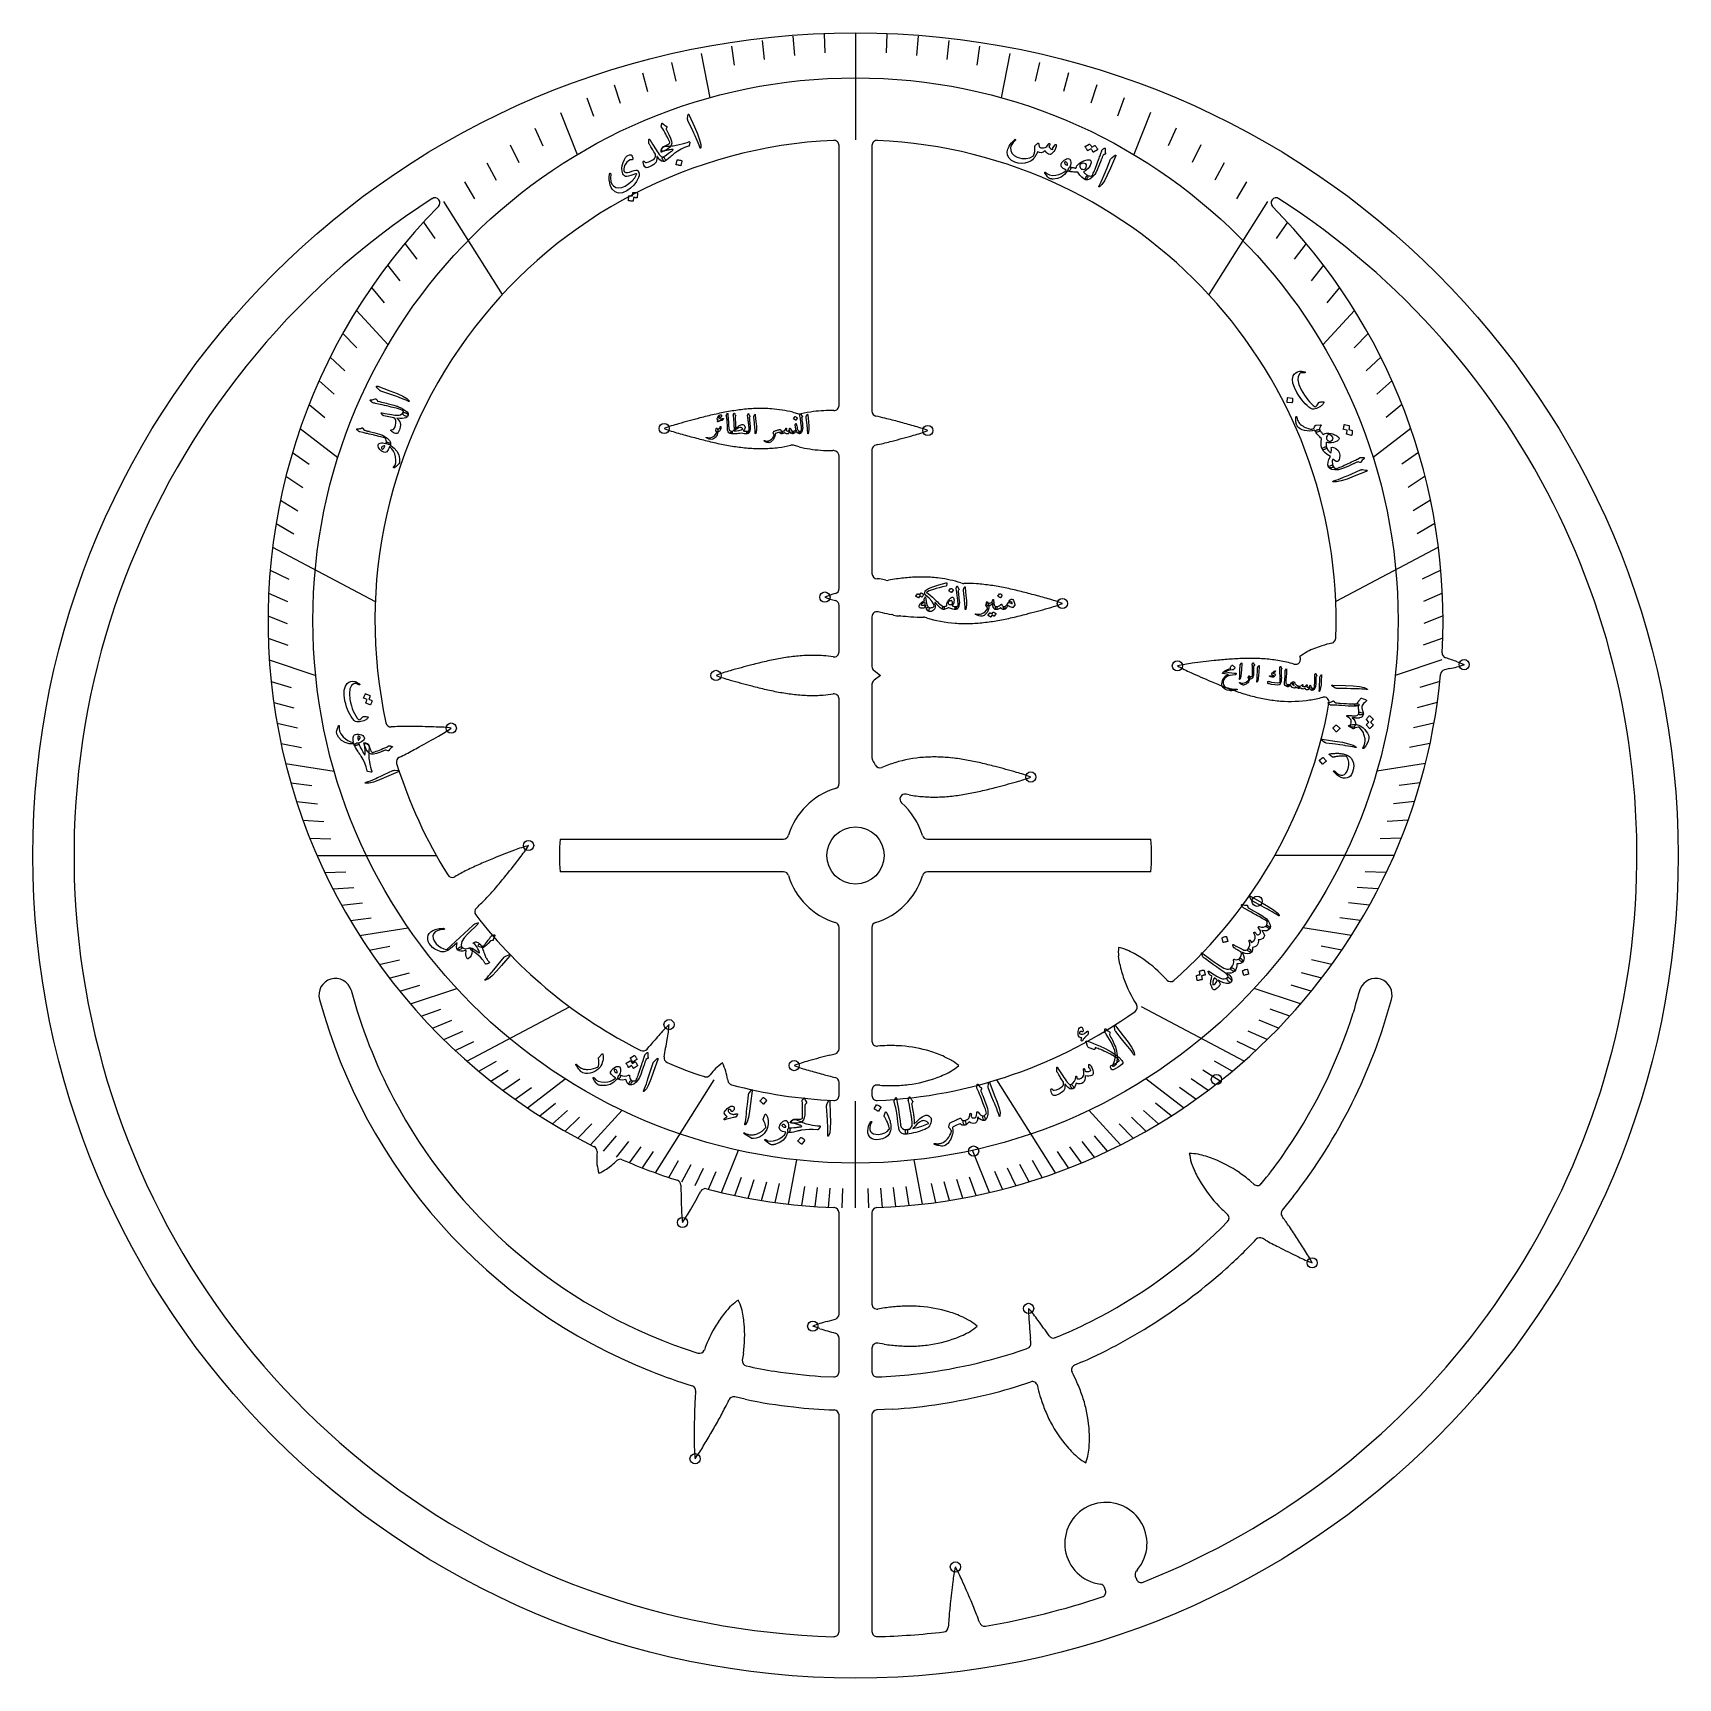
# Model space of a CAD drawing. Header units: millimetres. Extents: x -40.3 to 40.3, y -40.3 to 40.3.
import ezdxf

# ---------------------------------------------------------------- set-up
doc = ezdxf.new("R2010")
doc.units = ezdxf.units.MM
for name, color, linetype in [('CUT_INNER', 6, 'Continuous'), ('CUT_OUTER', 1, 'Continuous'), ('ENGRAVE', 7, 'Continuous'), ('ENGRAVE_FINE', 8, 'Continuous'), ('TEXT', 5, 'Continuous')]:
    doc.layers.add(name, color=color, linetype=linetype)

msp = doc.modelspace()

# ---------------------------------------------------------------- linework, layer by layer
at = {"layer": 'CUT_INNER'}
for points in [[(-0.806, 22.061), (-0.806, 34.809)], [(0.806, 34.809), (0.806, 21.783)], [(-3.065, 21.729), (-2.789, 21.653)], [(-2.768, 20.033), (-3.044, 20.109)], [(-0.972, 19.815), (-1.028, 19.835)], [(-0.806, 13.082), (-0.806, 19.58)], [(0.806, 19.879), (0.806, 13.816)], [(1.092, 20.142), (1.004, 20.123)], [(5.167, 13.369), (5.229, 13.348)], [(-0.806, 9.983), (-0.806, 12.255)], [(0.806, 11.702), (0.806, 9.265)], [(1.305, 11.904), (1.109, 11.947)], [(1.866, 11.787), (1.833, 11.802), (1.805, 11.811), (1.776, 11.818)], [(2.214, 11.754), (2.186, 11.756), (2.158, 11.755)], [(3.477, 11.653), (3.415, 11.674)], [(0.908, 9.065), (1.221, 8.832), (1.226, 8.829), (1.221, 8.825), (0.908, 8.593)], [(29.126, 9.161), (28.874, 9.103)], [(29.498, 9.496), (29.833, 9.357), (29.838, 9.355)], [(0.806, 8.392), (0.806, 4.791)], [(-0.806, 3.522), (-0.806, 7.674)], [(2.631, 2.975), (2.479, 3.007)], [(-14.478, 0.806), (-14.472, 0.806), (-3.522, 0.806)], [(3.522, 0.806), (14.472, 0.806), (14.478, 0.806)], [(-3.522, -0.806), (-14.472, -0.806), (-14.478, -0.806)], [(14.478, -0.806), (14.472, -0.806), (3.522, -0.806)], [(-18.57, -2.559), (-18.586, -2.574)], [(-0.806, -9.477), (-0.806, -3.522)], [(0.806, -3.522), (0.806, -9.099)], [(12.954, -5.324), (12.89, -4.946), (12.889, -4.941)], [(15.099, -5.926), (15.26, -6.103)], [(-24.724, -6.603), (-24.722, -6.609)], [(-10.221, -9.493), (-10.123, -9.377)], [(-1.253, -9.784), (-0.995, -9.719)], [(4.361, -9.866), (4.703, -10.039), (4.708, -10.042)], [(-6.268, -10.96), (-6.257, -11.035)], [(-0.806, -11.762), (-0.806, -11.125)], [(1.199, -11.265), (1.079, -11.254)], [(0.806, -11.503), (0.806, -11.762)], [(16.594, -15.395), (16.454, -15.038), (16.453, -15.033)], [(19.374, -15.975), (19.532, -16.116)], [(21.459, -16.718), (20.919, -17.382)], [(-1.048, -17.26), (-1.059, -17.259)], [(-0.806, -22.488), (-0.806, -17.509)], [(0.806, -17.509), (0.806, -21.987)], [(17.937, -18.25), (18.239, -17.94)], [(20.094, -18.851), (19.945, -18.767)], [(-1.748, -23.195), (-2.089, -23.073), (-2.094, -23.071)], [(-1.393, -22.842), (-1.044, -22.743), (-0.99, -22.729)], [(5.273, -22.635), (5.615, -22.809), (5.62, -22.811)], [(-8.354, -24.187), (-7.721, -24.391)], [(-0.806, -25.311), (-0.806, -23.654)], [(0.806, -24.154), (0.806, -25.311)], [(1.41, -23.958), (1.096, -23.908)], [(8.365, -24.184), (8.437, -24.157)], [(8.598, -23.899), (8.576, -23.667)], [(-5.494, -24.405), (-5.549, -24.733)], [(11.113, -24.829), (10.74, -24.986)], [(-1.696, -25.533), (-1.068, -25.561)], [(-7.837, -26.305), (-7.832, -26.258)], [(-5.415, -26.658), (-5.923, -26.544)], [(1.79, -27.144), (1.045, -27.177)], [(-0.806, -38.044), (-0.806, -27.427)], [(0.806, -27.427), (0.806, -38.044)], [(13.717, -35.331), (13.77, -35.474)], [(13.829, -35.008), (13.767, -35.077)], [(12.254, -36.025), (12.202, -35.882)]]:
    msp.add_lwpolyline(points, dxfattribs=at)
msp.add_circle((0, 0), 1.4, dxfattribs=at)
for centre, radius, start, end in [((0, 11.523), 23.559, 92.59784, 192.31058), ((-1.057, 34.809), 0.25, 360, 92.63672), ((1.056, 34.809), 0.25, 87.36328, 180), ((0, 11.523), 23.559, 357.88858, 87.40221), ((0, 0), 38.309, 122.80402, 268.40967), ((0, 11.523), 28.802, 135.21267, 243.59349), ((-20.619, 31.989), 0.25, 315.17957, 122.87109), ((0, 0), 38.308, 291.59052, 57.19604), ((20.619, 31.989), 0.25, 57.12891, 224.82422), ((0.001, 11.523), 28.801, 356.8523, 44.78783), ((-4.358, 11.333), 10.595, 96.30003, 100.13572), ((-4.608, 13.585), 8.329, 91.45128, 96.29153), ((-4.641, 14.807), 7.107, 85.77293, 91.43396), ((-4.588, 15.49), 6.422, 76.28345, 85.79784), ((-1.211, 15.083), 6.73, 88.6843, 97.24072), ((-1.057, 22.061), 0.25, 269.95569, 360), ((1.056, 21.783), 0.25, 180, 257.78775), ((-7.128, 15.226), 6.133, 104.63649, 111.53067), ((4.057, -23.333), 46.28, 104.6223, 105.97258), ((-1.624, -1.54), 23.758, 102.89085, 104.63344), ((-3.609, 7.141), 14.854, 100.13565, 102.899), ((-2.722, 21.894), 0.25, 254.62171, 282.08332), ((-1.379, 16.232), 5.569, 97.02221, 103.40924), ((-1.438, 10.053), 11.742, 75.78962, 77.99929), ((-6.224, -9.607), 31.976, 74.8287, 76.1233), ((-11.428, -28.971), 52.026, 74.07553, 74.87897), ((1.299, 15.134), 6.124, 68.46684, 75.35859), ((-7.131, 26.628), 6.124, 248.46684, 255.35859), ((5.595, 70.732), 52.026, 254.07553, 254.87897), ((0.392, 51.369), 31.976, 254.8287, 256.1233), ((-2.848, 38.237), 18.451, 256.10913, 258.34056), ((-4.071, 32.306), 12.395, 258.33659, 261.62628), ((-4.208, 43.301), 23.758, 282.89085, 284.63344), ((-9.89, 65.095), 46.28, 284.6223, 285.97258), ((1.296, 26.536), 6.133, 284.63649, 291.53067), ((-4.521, 29.252), 9.307, 261.63024, 265.97043), ((-4.641, 27.578), 7.629, 265.98336, 271.25007), ((-4.624, 26.704), 6.755, 271.27035, 277.23505), ((-4.454, 25.53), 5.569, 277.02221, 283.40924), ((-3.11, 19.868), 0.25, 74.62171, 102.08332), ((-1.245, 26.272), 6.422, 256.28345, 265.79784), ((-1.24, 25.977), 6.128, 265.54665, 271.1882), ((-1.112, 19.6), 0.25, 70.18179, 90.04431), ((-1.057, 19.58), 0.25, 0, 70.18179), ((1.056, 19.879), 0.25, 102.21225, 180), ((1.056, 13.816), 0.25, 180, 270), ((-1.057, 13.082), 0.25, 286.33036, 0), ((1.071, 12.588), 0.978, 84.129, 90.86163), ((1.037, 12.049), 1.518, 72.61413, 84.92989), ((1.564, 13.736), 0.25, 252.91868, 280.83308), ((2.989, 6.378), 7.245, 97.76872, 100.96395), ((3.359, 4.363), 9.292, 93.99348, 98.34735), ((3.24, 6.031), 7.62, 88.70019, 93.98039), ((3.258, 6.9), 6.75, 82.70516, 88.67977), ((3.315, 7.337), 6.31, 72.93477, 82.7197), ((5.309, 13.585), 0.25, 251.20312, 269.95569), ((5.439, 6.483), 6.853, 85.83416, 91.08954), ((5.283, 4.034), 9.307, 81.63024, 85.97043), ((4.833, 0.979), 12.395, 78.33659, 81.62628), ((3.61, -4.952), 18.451, 76.10913, 78.34056), ((0.371, -18.083), 31.976, 74.8287, 76.1233), ((0.215, 8.455), 4.548, 105.31783, 112.13026), ((0.215, 16.881), 4.548, 247.86974, 254.68217), ((-1.057, 12.255), 0.25, 0, 73.66964), ((-3.295, 56.618), 46.28, 284.6223, 285.97258), ((-4.833, -37.447), 52.026, 74.07553, 74.87897), ((7.891, 18.059), 6.133, 284.63649, 291.53067), ((7.894, 6.657), 6.124, 68.46684, 75.35859), ((1.056, 11.702), 0.25, 77.78775, 180), ((3.065, 20.147), 8.428, 257.94848, 261.20652), ((2.077, 12.354), 0.605, 249.55764, 277.67631), ((3.123, 18.327), 6.635, 262.12335, 266.40071), ((3.204, 18.54), 6.853, 265.83416, 271.08954), ((3.334, 11.438), 0.25, 71.20312, 89.95569), ((5.345, 17.758), 6.385, 252.98133, 265.8163), ((5.403, 18.478), 7.107, 265.77293, 271.43396), ((5.37, 19.7), 8.329, 271.45128, 276.29153), ((5.12, 21.952), 10.595, 276.30003, 280.13572), ((4.371, 26.144), 14.854, 280.13565, 282.899), ((2.386, 34.825), 23.758, 282.89085, 284.63344), ((23.293, 10.656), 0.25, 282.60193, 359.80181), ((-1.817, -0.77), 10.595, 96.30003, 100.13572), ((-2.066, 1.483), 8.329, 91.45128, 96.29153), ((-2.1, 2.705), 7.107, 85.77293, 91.43396), ((-1.863, 5.228), 4.573, 80.33296, 86.39826), ((-1.057, 9.983), 0.25, 261.12263, 0), ((21.569, 9.622), 0.25, 252.68485, 30.96097), ((24.399, 6.222), 4.392, 120.85954, 126.54856), ((24.368, 5.509), 5.004, 107.45954, 116.35573), ((24.223, 6.204), 4.297, 101.75295, 108.40272), ((29.008, 9.929), 0.25, 177.01331, 251.46461), ((20.481, -15.869), 26.921, 70.43008, 71.71145), ((-4.587, 3.124), 6.133, 104.63649, 111.53067), ((6.598, -35.435), 46.28, 104.6223, 105.97258), ((0.917, -13.642), 23.758, 102.89085, 104.63344), ((-1.067, -4.961), 14.854, 100.13565, 102.899), ((1.056, 9.265), 0.25, 180, 233.49259), ((0, 11.523), 28.802, 272.08509, 354.72813), ((17.169, 3.324), 6.133, 96.19896, 103.09326), ((18.84, 14.603), 6.124, 240.02944, 246.92106), ((36.662, 53.604), 49.003, 245.6256, 246.90074), ((22.576, -36.459), 46.28, 96.1848, 97.53508), ((20.154, -14.068), 23.758, 94.45335, 96.19594), ((19.465, -5.19), 14.854, 91.69815, 94.4615), ((19.339, -0.934), 10.595, 87.86253, 91.69822), ((19.422, 1.331), 8.329, 83.01378, 87.85403), ((19.569, 2.544), 7.107, 77.33543, 82.99646), ((20.341, 5.671), 3.887, 72.73455, 78.34335), ((28.93, 8.859), 0.25, 102.91928, 175.91802), ((27.869, 15.165), 6.135, 281.82449, 288.71726), ((-4.59, 14.526), 6.124, 248.46684, 255.35859), ((7.317, 55.72), 49.003, 254.0631, 255.33824), ((0.926, 31.334), 23.793, 255.36423, 257.1018), ((-1.062, 22.643), 14.878, 257.09367, 259.84798), ((1.056, 8.392), 0.25, 126.50741, 180), ((26.762, 30.42), 23.793, 246.92673, 248.6643), ((23.52, 22.115), 14.878, 248.65617, 251.41048), ((-1.814, 18.445), 10.613, 259.84787, 263.67097), ((-2.066, 16.187), 8.341, 263.67935, 268.50556), ((-2.1, 14.96), 7.114, 268.52271, 274.17169), ((-1.866, 12.449), 4.593, 273.54285, 279.66332), ((-1.057, 7.674), 0.25, 0, 98.87737), ((0.001, 11.523), 23.559, 311.50054, 350.10425), ((22.161, 18.072), 10.613, 251.41037, 255.23347), ((21.58, 15.876), 8.341, 255.24185, 260.06806), ((21.367, 14.667), 7.114, 260.08521, 265.73419), ((21.317, 13.942), 6.387, 265.69041, 278.51167), ((21.529, 12.684), 5.112, 278.25028, 285.57874), ((22.963, 7.518), 0.25, 349.98047, 104.04129), ((-22.774, 6.554), 0.25, 192.48047, 273.22942), ((-22.265, -2.256), 8.575, 90.64866, 93.31044), ((-21.878, -17.47), 23.793, 89.42673, 91.1643), ((-22.153, -42.678), 49.003, 88.1256, 89.40074), ((-43.604, 45.92), 46.28, 298.6848, 300.03508), ((-20.612, 0.173), 6.126, 82.53023, 89.4206), ((-23.39, 11.243), 6.144, 298.70195, 305.58481), ((-26.024, 12.672), 8.665, 295.01113, 297.45197), ((-32.798, 26.16), 23.758, 296.95335, 298.69594), ((-22.255, 4.592), 0.25, 114.89558, 197.40234), ((-0.004, 11.521), 23.555, 197.29664, 211.9843), ((1.056, 4.791), 0.25, 180, 215.29477), ((0.214, 4.169), 0.797, 29.39278, 36.79195), ((-0.216, 3.915), 1.296, 23.85805, 29.85038), ((1.198, 4.542), 0.25, 204.10447, 292.47879), ((3.486, -0.584), 5.364, 106.78521, 114.1246), ((3.799, -1.559), 6.387, 94.12791, 106.94917), ((3.857, -2.284), 7.114, 88.52271, 94.17169), ((3.823, -3.511), 8.341, 83.67935, 88.50556), ((3.571, -5.768), 10.613, 79.84787, 83.67097), ((2.819, -9.967), 14.878, 77.09367, 79.84798), ((0.831, -18.657), 23.793, 75.36423, 77.1018), ((-5.56, -43.043), 49.003, 74.0631, 75.33824), ((6.347, -1.849), 6.124, 68.46684, 75.35859), ((0, 0), 3.427, 106.73008, 163.15196), ((-1.057, 3.522), 0.25, 286.17187, 360), ((0.84, 26.318), 23.758, 282.89085, 284.63344), ((-4.841, 48.112), 46.28, 284.6223, 285.97258), ((6.344, 9.553), 6.133, 284.63649, 291.53067), ((2.427, 2.763), 0.25, 77.91668, 228.51562), ((0.003, 0.002), 3.424, 16.7207, 48.74471), ((3.815, 9.384), 6.517, 259.53042, 265.75157), ((3.856, 9.972), 7.107, 265.77293, 271.43396), ((3.823, 11.194), 8.329, 271.45128, 276.29153), ((3.573, 13.446), 10.595, 276.30003, 280.13572), ((2.824, 17.638), 14.854, 280.13565, 282.899), ((-3.523, 1.057), 0.25, 270.0199, 345.3648), ((3.522, 1.056), 0.25, 196.17188, 270), ((0.538, -45.606), 49.003, 110.6256, 111.90074), ((-14.434, -5.436), 6.135, 105.03813, 111.91801), ((-21.233, 3.731), 6.134, 321.19933, 328.09275), ((-6.291, 0), 8.227, 174.37758, 185.62489), ((6.287, 0), 8.231, 354.37895, 5.62105), ((-14.554, -9.8), 10.132, 116.36486, 120.18567), ((-12.436, -14.047), 14.878, 113.65617, 116.41048), ((-8.856, -22.212), 23.793, 111.92673, 113.6643), ((-53.186, 28.038), 46.28, 321.1848, 322.53508), ((-19.771, -0.824), 0.25, 211.81641, 299.29132), ((-28.876, 8.128), 14.854, 316.69815, 319.4615), ((-35.641, 13.918), 23.758, 319.45335, 321.19594), ((-3.522, -1.057), 0.25, 16.17187, 90), ((0, 0), 3.427, 196.73008, 253.15196), ((0, 0), 3.427, 286.73008, 343.15196), ((3.523, -1.057), 0.25, 90.0199, 165.3648), ((-25.777, 5.207), 10.595, 312.86253, 316.69822), ((-18.42, -2.761), 0.25, 131.66026, 217.79297), ((-0.003, 11.52), 23.555, 217.78948, 243.47193), ((-1.057, -3.523), 0.25, 0.0199, 75.3648), ((1.056, -3.522), 0.25, 106.17187, 180), ((18.01, -4.719), 5.126, 177.60997, 182.48318), ((11.821, -8.765), 4.391, 70.23391, 75.92293), ((11.249, -9.193), 5.004, 56.83454, 65.73073), ((18.642, -4.099), 5.818, 192.15455, 199.55128), ((10.57, -10.263), 6.271, 43.76153, 56.98401), ((-25.497, -6.832), 0.806, 16.49843, 196.04395), ((19.131, -3.929), 6.336, 199.51897, 212.2503), ((15.445, -5.935), 0.25, 222.33097, 311.66016), ((25.497, -6.832), 0.806, 343.95156, 158.53488), ((0, 0), 27.202, 195.03086, 248.34937), ((0.028, 0.013), 25.62, 194.979, 207.72121), ((0.001, -0.001), 27.201, 322.0778, 344.96958), ((36.991, -10.786), 12.961, 160.86155, 166.25978), ((0.001, 11.521), 23.558, 272.59667, 305.56847), ((13.558, -7.438), 0.25, 305.68359, 30.79403), ((0, 0), 25.589, 324.67343, 342.47005), ((29.477, -43.12), 52.026, 138.76303, 139.56647), ((-4.951, -12.759), 6.125, 133.15429, 140.04591), ((-15.271, -7.884), 6.145, 349.32722, 356.20897), ((-10.412, -9.332), 0.25, 243.45703, 319.83966), ((-55.372, -1.411), 46.762, 349.5709, 350.63262), ((-1.057, -9.477), 0.25, 284.19928, 0), ((1.056, -9.099), 0.25, 180, 275.09776), ((1.645, -15.043), 5.723, 90.90095, 95.67597), ((1.733, -16.425), 7.107, 85.77293, 91.43396), ((1.791, -15.705), 6.385, 72.98133, 85.8163), ((1.957, -15.164), 5.818, 65.59205, 72.98878), ((-9.136, -9.921), 0.25, 169.53882, 246.97266), ((-0.029, 11.445), 23.476, 246.91458, 251.68534), ((-3.162, -13.919), 5.072, 136.79939, 141.29682), ((-3.439, -14.264), 5.126, 126.98497, 131.85818), ((-10.493, -12.046), 4.391, 19.60891, 25.29793), ((-0.755, -16.006), 6.133, 104.63649, 111.53067), ((-0.758, -4.604), 6.124, 248.46684, 255.35859), ((10.431, -54.565), 46.28, 104.6223, 105.97258), ((1.835, -14.287), 5.126, 51.04747, 55.92068), ((2.273, -6.906), 4.391, 303.67141, 309.36043), ((-7.327, -10.605), 0.25, 251.57358, 325.34297), ((-10.842, -11.798), 4.649, 10.37346, 15.28033), ((-6.01, -10.998), 0.25, 188.41629, 255.05859), ((-0.003, 11.505), 23.541, 255.05337, 267.40649), ((11.969, 39.5), 52.026, 254.07553, 254.87897), ((5.694, 16.095), 27.795, 254.77986, 256.07446), ((-1.057, -11.125), 0.25, 360, 75.80072), ((1.056, -11.503), 0.25, 84.90224, 180), ((1.733, -3.654), 7.629, 265.98336, 271.25007), ((1.75, -4.528), 6.755, 271.27035, 277.23505), ((1.815, -5.008), 6.271, 277.19903, 290.42151), ((2.269, -6.191), 5.004, 290.27204, 299.16823), ((0, 0), 25.589, 207.72428, 250.94462), ((-1.057, -11.762), 0.25, 267.36328, 360), ((1.056, -11.762), 0.25, 180, 272.63672), ((-12.921, -14.497), 0.25, 357.16629, 63.45703), ((-8.475, -14.839), 4.209, 175.51329, 184.2758), ((-8.328, -14.514), 4.391, 188.35891, 194.04793), ((-14.67, -11.871), 4.285, 305.14596, 313.9161), ((-11.53, -15.142), 0.25, 66.62401, 132.20871), ((-0.029, 11.443), 28.716, 246.60652, 252.3601), ((21.421, -13.774), 5.126, 189.35255, 194.22577), ((16.185, -18.994), 4.391, 81.9765, 87.66552), ((15.712, -19.53), 5.004, 68.57712, 77.47331), ((15.265, -20.716), 6.271, 55.50412, 68.7266), ((5.758, -4.276), 18.42, 320.11647, 325.16833), ((-14.814, -10.963), 5.126, 295.73497, 300.60818), ((-8.808, -16.161), 0.25, 0.13678, 72.24609), ((21.913, -13.038), 5.818, 203.89713, 211.29386), ((22.398, -12.744), 6.385, 211.28642, 224.12139), ((14.994, -21.118), 6.755, 49.57544, 55.54013), ((19.699, -15.929), 0.25, 228.26077, 320.84746), ((37.352, -15.723), 45.912, 180.54661, 181.91368), ((-49.76, 6.693), 48.117, 329.99666, 331.23806), ((-7.36, -16.581), 0.25, 75.41217, 151.08966), ((-0.001, 11.515), 28.794, 255.32035, 267.89306), ((-2.4, -17.194), 6.135, 180.57448, 187.46728), ((-13.471, -14.422), 6.135, 324.41271, 331.29314), ((-1.057, -17.509), 0.25, 0, 88.06641), ((1.056, -17.509), 0.25, 91.95343, 180), ((21.984, -13.198), 5.771, 223.75032, 229.38024), ((18.06, -17.766), 0.25, 315.76271, 48.3494), ((21.112, -17.54), 0.25, 140.84746, 216.09283), ((9.901, -25.816), 13.686, 34.21952, 36.44262), ((0, 0), 25.589, 296.70733, 314.50394), ((-5.157, -36.198), 31.976, 33.13379, 34.42838), ((2.652, -2.826), 23.329, 311.69741, 316.74795), ((19.822, -18.985), 0.25, 60.51734, 135.76271), ((31.541, 1.967), 23.758, 241.19593, 242.93853), ((41.795, 22.019), 46.28, 242.92738, 244.27766), ((-21.923, -47.196), 52.026, 32.38061, 33.18406), ((16.908, -22.735), 6.135, 26.7806, 33.66063), ((24.499, -14.212), 6.134, 242.94196, 249.8352), ((0.001, -0.002), 27.2, 294.11114, 311.90935), ((-2.518, -25.557), 4.996, 135.57412, 144.39187), ((-2.745, -25.948), 5.126, 125.79323, 130.66645), ((-9.752, -23.584), 4.391, 18.41718, 24.1062), ((-10.442, -23.4), 5.004, 5.0178, 13.91399), ((-1.057, -22.488), 0.25, 285.32891, 360), ((1.056, -21.987), 0.25, 180, 279.18571), ((2.865, -32.174), 10.096, 96.25274, 100.08607), ((2.678, -30.417), 8.329, 91.45128, 96.29153), ((2.645, -29.195), 7.107, 85.77293, 91.43396), ((2.703, -28.475), 6.385, 72.98133, 85.8163), ((2.869, -27.933), 5.818, 65.59205, 72.98878), ((14.61, -22.332), 6.125, 178.80582, 185.69738), ((3.91, -26.305), 6.145, 34.97869, 41.8605), ((-1.346, -26.383), 6.431, 151.03153, 160.55923), ((-1.595, -26.246), 6.147, 144.18125, 151.02811), ((-11.703, -23.527), 6.271, 351.9448, 5.16727), ((0.157, -28.776), 6.133, 104.63649, 111.53067), ((7.602, 7.987), 32.554, 253.31048, 254.69664), ((3.181, -18.961), 5.004, 290.27204, 299.16823), ((2.747, -27.057), 5.126, 51.04747, 55.92068), ((3.185, -19.675), 4.391, 303.67141, 309.36043), ((60.387, -18.935), 52.026, 184.41451, 185.21796), ((-28.848, -50.527), 46.883, 35.13107, 36.28353), ((1.903, -4.002), 21.159, 291.9022, 296.97353), ((-1.057, -23.654), 0.25, 360, 74.67734), ((1.056, -24.154), 0.25, 80.81429, 180), ((2.765, -14.75), 9.307, 261.63024, 265.97043), ((2.645, -16.424), 7.629, 265.98336, 271.25007), ((2.662, -17.298), 6.755, 271.27035, 277.23505), ((0, 0), 25.589, 276.36835, 289.08021), ((2.727, -17.778), 6.271, 277.19903, 290.42151), ((8.35, -23.923), 0.25, 290.33898, 5.49114), ((9.699, -23.404), 0.25, 215.18909, 292.88136), ((-7.644, -24.153), 0.25, 252.20339, 338.97729), ((-5.302, -24.774), 0.25, 170.51423, 257.28814), ((10.837, -25.217), 0.25, 112.88136, 207.61017), ((-0.984, -2.648), 24.378, 248.20193, 253.26436), ((-1.633, -9.112), 16.336, 256.82086, 261.83447), ((0, 0), 25.589, 261.11411, 266.19886), ((-1.057, -25.311), 0.25, 267.45763, 0), ((1.056, -25.311), 0.25, 180, 272.54237), ((0.489, -5.48), 20.089, 271.65091, 276.71647), ((0.818, -3.008), 24.086, 283.77794, 288.83732), ((8.671, -26.042), 0.25, 13.0678, 107.79661), ((4.336, -28.719), 7.135, 24.00387, 28.33164), ((-8.08, -26.232), 0.25, 353.93148, 72.20339), ((6.958, -27.631), 14.854, 174.88141, 177.64476), ((-5.978, -26.788), 0.25, 77.28814, 155.56005), ((0, 0), 27.203, 273.77295, 283.94245), ((15.606, -24.514), 6.851, 192.40801, 196.69249), ((16.365, -24.337), 7.629, 196.32234, 201.58905), ((3.91, -28.954), 7.62, 19.03918, 24.31938), ((4.731, -28.668), 6.75, 13.04414, 19.01875), ((15.855, -28), 23.758, 177.63661, 179.3792), ((-22.843, -18.715), 18.451, 330.85489, 333.08632), ((-13.104, -23.58), 7.565, 332.55582, 335.77557), ((0, 0), 27.203, 258.51872, 263.60346), ((-0.409, -4.555), 22.63, 263.34657, 268.38748), ((-1.057, -27.426), 0.25, 0, 87.45763), ((1.056, -27.426), 0.25, 92.54237, 180), ((15.552, -24.657), 6.755, 201.60933, 207.57403), ((5.2, -28.564), 6.27, 359.91702, 13.07932), ((38.375, -28.253), 46.28, 179.36806, 180.71834), ((-34.659, -12.135), 31.976, 329.57446, 330.86906), ((15.124, -24.884), 6.271, 207.53802, 220.7605), ((-1.757, -28.899), 6.145, 179.3856, 186.26687), ((-12.77, -25.902), 6.124, 323.21213, 330.10432), ((-51.972, -2.02), 52.026, 328.82129, 329.62474), ((14.173, -25.722), 5.004, 220.61102, 229.50721), ((6.468, -28.579), 5.002, 351.16922, 0.06848), ((13.504, -25.974), 4.391, 234.0104, 239.69942), ((6.431, -28.129), 5.126, 341.38645, 346.25967), ((12.275, -33.725), 2.016, 320.45079, 252.95079), ((10.872, -36.268), 6.135, 166.91253, 173.7932), ((-0.418, -37.944), 6.135, 23.07455, 29.96708), ((13.952, -35.245), 0.25, 137.8125, 200), ((14.005, -35.388), 0.25, 200, 291.62109), ((53.357, -42.001), 49.003, 172.5006, 173.77574), ((-36.917, -54.665), 46.28, 23.0598, 24.41008), ((12.196, -34.036), 1.696, 252.41901, 263.48526), ((11.967, -35.968), 0.25, 20, 81.5625), ((12.019, -36.111), 0.25, 288.45703, 20), ((28.298, -39.257), 23.793, 173.80173, 175.5393), ((-16.193, -45.848), 23.758, 21.32835, 23.07094), ((0.011, -0.046), 38.261, 279.56242, 288.41554), ((4.3, -37.815), 0.25, 276.50391, 357.60442), ((13.462, -38.173), 8.919, 175.06988, 177.7684), ((-2.574, -40.605), 9.166, 19.05857, 21.76268), ((6.325, -37.529), 0.25, 199.27058, 279.66797), ((-1.057, -38.044), 0.25, 268.41797, 360), ((1.056, -38.044), 0.25, 180, 271.58203), ((0.014, -0.193), 38.115, 271.5782, 276.50044)]:
    msp.add_arc(centre, radius, start, end, dxfattribs=at)
at = {"layer": 'CUT_OUTER'}
msp.add_circle((0, 0), 40.325, dxfattribs=at)
at = {"layer": 'ENGRAVE'}
for points in [[(0, 40.325), (0, 35.083)], [(-7.564, 39.314), (-7.147, 37.145)], [(7.564, 39.314), (7.147, 37.145)], [(-14.467, 36.428), (-13.645, 34.357)], [(14.467, 36.428), (13.645, 34.357)], [(-20.195, 32.058), (-17.32, 27.494)], [(20.195, 32.058), (17.32, 27.494)], [(-24.465, 26.721), (-22.916, 25.029)], [(24.465, 26.721), (22.916, 25.029)], [(-27.221, 20.933), (-25.372, 19.512)], [(27.221, 20.933), (25.372, 19.512)], [(-28.576, 15.121), (-23.541, 12.456)], [(28.576, 15.121), (23.541, 12.456)], [(-28.737, 9.586), (-26.463, 8.827)], [(28.737, 9.586), (26.463, 8.827)], [(-27.936, 4.514), (-25.552, 4.129)], [(27.936, 4.514), (25.552, 4.129)], [(-26.396, 0), (-20.549, 0)], [(26.396, 0), (20.549, 0)], [(-24.307, -3.928), (-21.922, -3.543)], [(24.307, -3.928), (21.922, -3.543)], [(-21.819, -7.278), (-19.545, -6.52)], [(21.819, -7.278), (19.545, -6.52)], [(-19.049, -10.079), (-14.014, -7.415)], [(19.049, -10.079), (14.014, -7.415)], [(-16.084, -12.369), (-14.235, -10.947)], [(-9.802, -15.559), (-6.927, -10.995)], [(9.802, -15.559), (6.927, -10.995)], [(16.084, -12.369), (14.235, -10.947)], [(0, -17.279), (0, -12.037)], [(-12.987, -14.185), (-11.438, -12.492)], [(12.987, -14.185), (11.438, -12.492)], [(-6.561, -16.521), (-5.739, -14.451)], [(6.561, -16.521), (5.739, -14.451)], [(-3.288, -17.09), (-2.871, -14.922)], [(3.288, -17.09), (2.871, -14.922)]]:
    msp.add_lwpolyline(points, dxfattribs=at)
for centre, radius in [((0, 11.523), 26.6), ((-9.38, 20.931), 0.25), ((3.548, 20.831), 0.25), ((-1.499, 12.668), 0.25), ((10.142, 12.354), 0.25), ((-6.839, 8.829), 0.25), ((15.779, 9.298), 0.25), ((29.839, 9.355), 0.25), ((-19.815, 6.247), 0.25), ((8.596, 3.848), 0.25), ((-16.025, 0.489), 0.25), ((19.686, -2.242), 0.25), ((-9.14, -8.29), 0.25), ((-3.007, -10.301), 0.25), ((17.693, -10.983), 0.25), ((5.791, -14.489), 0.25), ((-8.483, -17.992), 0.25), ((22.385, -19.971), 0.25), ((8.486, -22.203), 0.25), ((-2.095, -23.071), 0.25), ((-7.865, -29.571), 0.25), ((4.897, -34.878), 0.25)]:
    msp.add_circle(centre, radius, dxfattribs=at)
at = {"layer": 'ENGRAVE_FINE'}
for points in [[(-6.084, 39.675), (-5.941, 38.741)], [(-4.582, 39.958), (-4.475, 39.02)], [(-3.064, 40.161), (-2.993, 39.22)], [(-1.535, 40.284), (-1.499, 39.341)], [(1.535, 40.284), (1.499, 39.341)], [(3.064, 40.161), (2.993, 39.22)], [(4.582, 39.958), (4.475, 39.02)], [(6.084, 39.675), (5.941, 38.741)], [(-9.017, 38.877), (-8.803, 37.954)], [(9.017, 38.877), (8.803, 37.954)], [(-10.438, 38.367), (-10.189, 37.451)], [(10.438, 38.367), (10.189, 37.451)], [(-13.167, 37.139), (-12.849, 36.241)], [(-11.823, 37.787), (-11.539, 36.879)], [(11.823, 37.787), (11.539, 36.879)], [(13.167, 37.139), (12.849, 36.241)], [(-15.719, 35.657), (-15.333, 34.782)], [(15.719, 35.657), (15.333, 34.782)], [(-16.921, 34.831), (-16.502, 33.968)], [(16.921, 34.831), (16.502, 33.968)], [(-18.069, 33.952), (-17.617, 33.104)], [(18.069, 33.952), (17.617, 33.104)], [(-19.161, 33.027), (-18.677, 32.193)], [(19.161, 33.027), (18.677, 32.193)], [(-21.171, 31.051), (-20.625, 30.25)], [(21.171, 31.051), (20.625, 30.25)], [(-22.086, 30.009), (-21.51, 29.226)], [(22.086, 30.009), (21.51, 29.226)], [(-22.941, 28.938), (-22.335, 28.174)], [(22.941, 28.938), (22.335, 28.174)], [(-23.734, 27.841), (-23.099, 27.096)], [(23.734, 27.841), (23.099, 27.096)], [(-25.136, 25.585), (-24.446, 24.883)], [(25.136, 25.585), (24.446, 24.883)], [(-25.746, 24.434), (-25.03, 23.754)], [(25.746, 24.434), (25.03, 23.754)], [(-26.296, 23.273), (-25.554, 22.616)], [(26.296, 23.273), (25.554, 22.616)], [(-26.788, 22.105), (-26.021, 21.473)], [(26.788, 22.105), (26.021, 21.473)], [(-27.599, 19.761), (-26.786, 19.179)], [(27.599, 19.761), (26.786, 19.179)], [(-27.921, 18.591), (-27.086, 18.036)], [(27.921, 18.591), (27.086, 18.036)], [(-28.19, 17.427), (-27.335, 16.898)], [(28.19, 17.427), (27.335, 16.898)], [(-28.408, 16.269), (-27.533, 15.768)], [(28.408, 16.269), (27.533, 15.768)], [(-28.697, 13.984), (-27.785, 13.54)], [(28.697, 13.984), (27.785, 13.54)], [(-28.771, 12.861), (-27.843, 12.446)], [(28.771, 12.861), (27.843, 12.446)], [(-28.801, 11.752), (-27.858, 11.367)], [(28.801, 11.752), (27.858, 11.367)], [(-28.789, 10.66), (-27.832, 10.306)], [(28.789, 10.66), (27.832, 10.306)], [(-28.646, 8.53), (-27.664, 8.238)], [(28.646, 8.53), (27.664, 8.238)], [(-28.519, 7.495), (-27.526, 7.234)], [(28.519, 7.495), (27.526, 7.234)], [(-28.357, 6.48), (-27.355, 6.251)], [(28.357, 6.48), (27.355, 6.251)], [(-28.162, 5.486), (-27.152, 5.289)], [(28.162, 5.486), (27.152, 5.289)], [(-27.681, 3.565), (-26.658, 3.434)], [(27.681, 3.565), (26.658, 3.434)], [(-27.398, 2.639), (-26.37, 2.54)], [(27.398, 2.639), (26.37, 2.54)], [(-27.088, 1.736), (-26.058, 1.67)], [(27.088, 1.736), (26.058, 1.67)], [(-26.754, 0.856), (-25.721, 0.823)], [(26.754, 0.856), (25.721, 0.823)], [(-26.017, -0.833), (-24.985, -0.8)], [(26.017, -0.833), (24.985, -0.8)], [(-25.617, -1.642), (-24.587, -1.576)], [(25.617, -1.642), (24.587, -1.576)], [(-25.198, -2.427), (-24.171, -2.328)], [(25.198, -2.427), (24.171, -2.328)], [(-24.761, -3.189), (-23.738, -3.058)], [(24.761, -3.189), (23.738, -3.058)], [(-23.837, -4.644), (-22.826, -4.447)], [(23.837, -4.644), (22.826, -4.447)], [(-23.352, -5.336), (-22.35, -5.107)], [(23.352, -5.336), (22.35, -5.107)], [(-22.854, -6.006), (-21.861, -5.745)], [(-22.342, -6.653), (-21.36, -6.361)], [(22.342, -6.653), (21.36, -6.361)], [(22.854, -6.006), (21.861, -5.745)], [(-21.284, -7.881), (-20.327, -7.527)], [(21.284, -7.881), (20.327, -7.527)], [(-20.739, -8.463), (-19.796, -8.078)], [(-20.185, -9.023), (-19.257, -8.608)], [(20.185, -9.023), (19.257, -8.608)], [(20.739, -8.463), (19.796, -8.078)], [(-19.621, -9.561), (-18.71, -9.117)], [(19.621, -9.561), (18.71, -9.117)], [(-18.47, -10.577), (-17.594, -10.076)], [(18.47, -10.577), (17.594, -10.076)], [(-17.883, -11.055), (-17.027, -10.526)], [(-17.289, -11.512), (-16.454, -10.956)], [(17.289, -11.512), (16.454, -10.956)], [(17.883, -11.055), (17.027, -10.526)], [(-16.69, -11.95), (-15.877, -11.368)], [(16.69, -11.95), (15.877, -11.368)], [(-15.474, -12.769), (-14.707, -12.136)], [(-14.858, -13.15), (-14.117, -12.494)], [(-14.239, -13.513), (-13.522, -12.833)], [(14.239, -13.513), (13.522, -12.833)], [(14.858, -13.15), (14.117, -12.494)], [(15.474, -12.769), (14.707, -12.136)], [(-13.615, -13.858), (-12.925, -13.155)], [(13.615, -13.858), (12.925, -13.155)], [(-12.356, -14.494), (-11.721, -13.749)], [(-11.721, -14.786), (-11.116, -14.021)], [(-11.084, -15.06), (-10.508, -14.277)], [(11.084, -15.06), (10.508, -14.277)], [(11.721, -14.786), (11.116, -14.021)], [(12.356, -14.494), (11.721, -13.749)], [(-10.444, -15.318), (-9.898, -14.517)], [(-9.157, -15.784), (-8.674, -14.95)], [(-8.511, -15.992), (-8.059, -15.144)], [(-7.863, -16.185), (-7.444, -15.322)], [(7.863, -16.185), (7.444, -15.322)], [(8.511, -15.992), (8.059, -15.144)], [(9.157, -15.784), (8.674, -14.95)], [(10.444, -15.318), (9.898, -14.517)], [(-7.213, -16.361), (-6.827, -15.486)], [(-5.909, -16.666), (-5.59, -15.768)], [(-5.255, -16.795), (-4.971, -15.888)], [(-4.6, -16.909), (-4.351, -15.993)], [(-3.945, -17.007), (-3.73, -16.084)], [(3.945, -17.007), (3.73, -16.084)], [(4.6, -16.909), (4.351, -15.993)], [(5.255, -16.795), (4.971, -15.888)], [(5.909, -16.666), (5.59, -15.768)], [(7.213, -16.361), (6.827, -15.486)], [(-2.631, -17.158), (-2.488, -16.224)], [(-1.974, -17.211), (-1.866, -16.273)], [(-1.316, -17.249), (-1.244, -16.307)], [(-0.658, -17.271), (-0.622, -16.328)], [(0.658, -17.271), (0.622, -16.328)], [(1.316, -17.249), (1.244, -16.307)], [(1.974, -17.211), (1.866, -16.273)], [(2.631, -17.158), (2.488, -16.224)]]:
    msp.add_lwpolyline(points, dxfattribs=at)
at = {"layer": 'TEXT'}
for points in [[(-8.213, 36.267), (-8.203, 36.32), (-8.189, 36.342), (-8.17, 36.334), (-8.146, 36.295), (-7.895, 35.723), (-7.744, 35.371), (-7.642, 35.084), (-7.59, 34.861), (-7.586, 34.703), (-7.59, 34.689), (-7.595, 34.68), (-7.601, 34.678), (-7.607, 34.68), (-7.614, 34.686), (-7.62, 34.694), (-7.625, 34.705), (-7.63, 34.718), (-7.665, 34.822), (-7.706, 34.932), (-7.754, 35.045), (-7.809, 35.164), (-7.823, 35.195), (-7.861, 35.279), (-7.924, 35.416), (-8.012, 35.605), (-8.212, 36.022), (-8.221, 36.044), (-8.227, 36.066), (-8.229, 36.087), (-8.229, 36.107)], [(-9.116, 35.005), (-9.147, 35.071), (-9.181, 35.14), (-9.218, 35.212), (-9.257, 35.287), (-9.299, 35.366), (-9.344, 35.448), (-9.392, 35.534), (-9.443, 35.623), (-9.511, 35.708), (-9.516, 35.721), (-9.52, 35.733), (-9.521, 35.746), (-9.52, 35.759), (-9.519, 35.766), (-9.517, 35.775), (-9.515, 35.787), (-9.511, 35.801), (-9.508, 35.817), (-9.504, 35.836), (-9.5, 35.857), (-9.495, 35.88), (-9.494, 35.888), (-9.49, 35.895), (-9.485, 35.9), (-9.479, 35.903), (-9.472, 35.904), (-9.466, 35.903), (-9.46, 35.898), (-9.454, 35.891), (-9.419, 35.851), (-9.377, 35.815), (-9.33, 35.783), (-9.276, 35.756), (-9.262, 35.748), (-9.254, 35.737), (-9.252, 35.724), (-9.256, 35.709), (-9.281, 35.621), (-9.282, 35.611), (-9.28, 35.599), (-9.276, 35.584), (-9.269, 35.568), (-9.153, 35.347), (-9.071, 35.165), (-9.023, 35.022), (-9.008, 34.919), (-9.033, 34.821), (-9.104, 34.725), (-9.222, 34.633), (-9.385, 34.543), (-9.45, 34.52), (-9.49, 34.527), (-9.504, 34.564), (-9.493, 34.63), (-9.49, 34.64), (-9.487, 34.649), (-9.484, 34.658), (-9.481, 34.666), (-9.479, 34.675), (-9.476, 34.683), (-9.474, 34.691), (-9.471, 34.699), (-9.464, 34.715), (-9.453, 34.729), (-9.438, 34.741), (-9.42, 34.75), (-9.336, 34.787), (-9.263, 34.823), (-9.201, 34.857), (-9.151, 34.89), (-9.124, 34.914), (-9.109, 34.941), (-9.107, 34.971), (-9.116, 35.005)], [(-9.443, 34.239), (-9.423, 34.238), (-9.404, 34.23), (-9.387, 34.217), (-9.372, 34.197), (-9.356, 34.171), (-9.344, 34.145), (-9.336, 34.119), (-9.331, 34.093), (-9.331, 34.069), (-9.335, 34.051), (-9.343, 34.037), (-9.356, 34.028), (-9.432, 34.019), (-9.51, 34.044), (-9.589, 34.103), (-9.668, 34.197), (-9.68, 34.213), (-9.691, 34.228), (-9.7, 34.24), (-9.707, 34.25), (-9.713, 34.258), (-9.717, 34.264), (-9.72, 34.267), (-9.721, 34.268), (-9.727, 34.273), (-9.731, 34.274), (-9.733, 34.269), (-9.733, 34.26), (-9.735, 34.153), (-9.748, 34.064), (-9.774, 33.992), (-9.813, 33.938), (-9.879, 33.88), (-9.961, 33.825), (-10.061, 33.773), (-10.177, 33.725), (-10.265, 33.713), (-10.334, 33.752), (-10.383, 33.841), (-10.414, 33.981), (-10.415, 33.999), (-10.412, 34.014), (-10.406, 34.026), (-10.397, 34.034), (-10.386, 34.038), (-10.374, 34.037), (-10.363, 34.03), (-10.351, 34.019), (-10.325, 33.994), (-10.301, 33.978), (-10.277, 33.971), (-10.254, 33.971), (-10.138, 34.004), (-10.034, 34.048), (-9.942, 34.105), (-9.861, 34.174), (-9.83, 34.213), (-9.81, 34.256), (-9.799, 34.303), (-9.799, 34.356), (-9.809, 34.376), (-9.836, 34.422), (-9.88, 34.494), (-9.939, 34.591), (-9.971, 34.643), (-10, 34.69), (-10.025, 34.732), (-10.047, 34.769), (-10.066, 34.801), (-10.082, 34.827), (-10.095, 34.847), (-10.104, 34.862), (-10.117, 34.885), (-10.126, 34.907), (-10.131, 34.926), (-10.132, 34.944), (-10.13, 34.968), (-10.13, 34.989), (-10.129, 35.009), (-10.128, 35.028), (-10.127, 35.044), (-10.126, 35.059), (-10.126, 35.073), (-10.127, 35.085), (-10.126, 35.094), (-10.123, 35.102), (-10.117, 35.108), (-10.11, 35.111), (-10.1, 35.112), (-10.091, 35.11), (-10.084, 35.105), (-10.078, 35.097), (-10.012, 34.984), (-9.949, 34.877), (-9.888, 34.777), (-9.83, 34.683), (-9.774, 34.596), (-9.72, 34.514), (-9.669, 34.439), (-9.621, 34.371), (-9.572, 34.308), (-9.526, 34.266), (-9.483, 34.242), (-9.443, 34.239)], [(-9.204, 34.774), (-9.139, 34.775), (-9.071, 34.778), (-9.003, 34.784), (-8.932, 34.793), (-8.86, 34.803), (-8.787, 34.816), (-8.713, 34.831), (-8.637, 34.847), (-8.493, 34.881), (-8.366, 34.917), (-8.258, 34.953), (-8.169, 34.991), (-8.159, 34.995), (-8.15, 34.995), (-8.142, 34.992), (-8.135, 34.987), (-8.13, 34.979), (-8.126, 34.97), (-8.124, 34.961), (-8.125, 34.95), (-8.152, 34.798), (-8.156, 34.785), (-8.162, 34.776), (-8.172, 34.769), (-8.186, 34.765), (-8.376, 34.701), (-8.553, 34.623), (-8.715, 34.532), (-8.862, 34.428), (-8.87, 34.422), (-8.884, 34.411), (-8.903, 34.395), (-8.927, 34.374), (-8.957, 34.348), (-8.992, 34.317), (-9.033, 34.281), (-9.078, 34.24), (-9.167, 34.161), (-9.243, 34.099), (-9.306, 34.055), (-9.356, 34.028), (-9.371, 34.028), (-9.389, 34.038), (-9.411, 34.058), (-9.435, 34.089), (-9.464, 34.143), (-9.475, 34.186), (-9.467, 34.218), (-9.441, 34.24), (-9.397, 34.264), (-9.337, 34.302), (-9.26, 34.355), (-9.165, 34.423), (-9.118, 34.458), (-9.076, 34.488), (-9.04, 34.514), (-9.01, 34.535), (-8.987, 34.553), (-8.969, 34.566), (-8.958, 34.574), (-8.953, 34.578), (-8.951, 34.58), (-8.949, 34.582), (-8.948, 34.583), (-8.947, 34.585), (-8.946, 34.586), (-8.945, 34.586), (-8.944, 34.587), (-8.943, 34.588), (-8.937, 34.594), (-8.935, 34.599), (-8.938, 34.602), (-8.946, 34.603), (-8.977, 34.605), (-9.01, 34.605), (-9.044, 34.604), (-9.078, 34.601), (-9.114, 34.597), (-9.151, 34.591), (-9.19, 34.584), (-9.229, 34.576), (-9.268, 34.566), (-9.305, 34.557), (-9.342, 34.546), (-9.378, 34.535), (-9.413, 34.523), (-9.446, 34.51), (-9.478, 34.496), (-9.508, 34.481), (-9.517, 34.479), (-9.523, 34.48), (-9.528, 34.484), (-9.531, 34.491), (-9.533, 34.505), (-9.533, 34.52), (-9.532, 34.534), (-9.531, 34.549), (-9.528, 34.564), (-9.525, 34.579), (-9.522, 34.595), (-9.518, 34.611), (-9.508, 34.644), (-9.495, 34.671), (-9.481, 34.692), (-9.464, 34.708), (-9.415, 34.735), (-9.356, 34.756), (-9.286, 34.769), (-9.204, 34.774)], [(9.788, 34.846), (9.796, 34.854), (9.805, 34.859), (9.813, 34.861), (9.821, 34.859), (9.831, 34.853), (9.838, 34.846), (9.842, 34.838), (9.844, 34.827), (9.846, 34.792), (9.84, 34.752), (9.827, 34.706), (9.808, 34.655), (9.768, 34.575), (9.72, 34.504), (9.663, 34.441), (9.598, 34.386), (9.578, 34.374), (9.559, 34.367), (9.541, 34.364), (9.523, 34.365), (9.464, 34.385), (9.407, 34.421), (9.351, 34.471), (9.296, 34.538), (9.204, 34.48), (9.112, 34.454), (9.02, 34.459), (8.928, 34.495), (8.906, 34.446), (8.883, 34.4), (8.86, 34.356), (8.836, 34.315), (8.811, 34.276), (8.786, 34.238), (8.759, 34.202), (8.732, 34.169), (8.678, 34.11), (8.615, 34.06), (8.545, 34.019), (8.468, 33.987), (8.3, 33.945), (8.136, 33.931), (7.973, 33.947), (7.813, 33.992), (7.645, 34.078), (7.527, 34.191), (7.458, 34.331), (7.439, 34.5), (7.447, 34.556), (7.466, 34.62), (7.496, 34.69), (7.536, 34.768), (7.588, 34.85), (7.65, 34.933), (7.723, 35.017), (7.807, 35.101), (7.813, 35.106), (7.819, 35.108), (7.826, 35.109), (7.833, 35.108), (7.84, 35.105), (7.845, 35.101), (7.849, 35.097), (7.852, 35.091), (7.852, 35.084), (7.851, 35.077), (7.848, 35.071), (7.843, 35.065), (7.734, 34.952), (7.657, 34.856), (7.61, 34.775), (7.594, 34.711), (7.608, 34.554), (7.668, 34.423), (7.774, 34.318), (7.925, 34.238), (8.153, 34.174), (8.362, 34.163), (8.554, 34.207), (8.729, 34.306), (8.765, 34.401), (8.788, 34.507), (8.798, 34.624), (8.795, 34.753), (8.793, 34.766), (8.794, 34.778), (8.797, 34.787), (8.802, 34.794), (8.825, 34.815), (8.846, 34.835), (8.867, 34.854), (8.886, 34.872), (8.904, 34.887), (8.92, 34.901), (8.935, 34.913), (8.949, 34.922), (8.956, 34.926), (8.962, 34.926), (8.967, 34.923), (8.971, 34.916), (8.973, 34.912), (8.975, 34.905), (8.978, 34.896), (8.981, 34.885), (8.985, 34.872), (8.988, 34.857), (8.992, 34.84), (8.995, 34.82), (9.002, 34.783), (9.009, 34.755), (9.017, 34.736), (9.024, 34.727), (9.084, 34.698), (9.149, 34.684), (9.221, 34.686), (9.299, 34.703), (9.333, 34.722), (9.373, 34.758), (9.42, 34.812), (9.475, 34.884), (9.48, 34.891), (9.486, 34.896), (9.494, 34.899), (9.503, 34.9), (9.511, 34.9), (9.518, 34.898), (9.524, 34.894), (9.529, 34.889), (9.533, 34.871), (9.525, 34.842), (9.506, 34.802), (9.476, 34.752), (9.512, 34.703), (9.555, 34.663), (9.606, 34.632), (9.663, 34.609), (9.67, 34.626), (9.673, 34.641), (9.674, 34.653), (9.672, 34.663), (9.669, 34.672), (9.669, 34.681), (9.67, 34.688), (9.674, 34.695)], [(11.727, 34.8), (11.731, 34.801), (11.736, 34.801), (11.742, 34.799), (11.748, 34.795), (11.767, 34.775), (11.785, 34.754), (11.802, 34.733), (11.817, 34.712), (11.832, 34.689), (11.845, 34.666), (11.857, 34.642), (11.869, 34.617), (11.87, 34.61), (11.869, 34.605), (11.866, 34.599), (11.861, 34.595), (11.66, 34.481), (11.656, 34.481), (11.652, 34.483), (11.647, 34.488), (11.641, 34.496), (11.638, 34.503), (11.633, 34.513), (11.625, 34.526), (11.615, 34.543), (11.602, 34.562), (11.586, 34.586), (11.568, 34.613), (11.547, 34.643), (11.391, 34.554), (11.385, 34.552), (11.379, 34.553), (11.374, 34.559), (11.369, 34.568), (11.364, 34.575), (11.357, 34.587), (11.347, 34.604), (11.335, 34.624), (11.319, 34.648), (11.3, 34.678), (11.278, 34.711), (11.252, 34.749), (11.25, 34.754), (11.25, 34.758), (11.252, 34.761), (11.257, 34.764), (11.454, 34.873), (11.459, 34.875), (11.464, 34.874), (11.469, 34.872), (11.476, 34.868), (11.492, 34.852), (11.508, 34.836), (11.523, 34.818), (11.537, 34.8), (11.549, 34.782), (11.561, 34.762), (11.571, 34.743), (11.581, 34.723)], [(12.095, 34.591), (12.13, 34.619), (12.158, 34.642), (12.178, 34.659), (12.19, 34.67), (12.199, 34.676), (12.208, 34.68), (12.216, 34.68), (12.225, 34.678), (12.233, 34.672), (12.238, 34.663), (12.24, 34.653), (12.239, 34.641), (12.233, 34.583), (12.233, 34.527), (12.24, 34.474), (12.253, 34.424), (12.256, 34.409), (12.252, 34.395), (12.241, 34.384), (12.223, 34.374), (12.135, 34.332), (12.121, 34.299), (12.109, 34.267), (12.096, 34.235), (12.084, 34.204), (12.072, 34.173), (12.061, 34.143), (12.049, 34.113), (12.038, 34.084), (11.936, 33.816), (11.85, 33.61), (11.781, 33.465), (11.729, 33.381), (11.603, 33.246), (11.486, 33.159), (11.38, 33.119), (11.282, 33.127), (11.28, 33.128), (11.278, 33.129), (11.275, 33.13), (11.273, 33.131), (11.267, 33.151), (11.273, 33.184), (11.293, 33.231), (11.326, 33.292), (11.34, 33.314), (11.355, 33.328), (11.371, 33.333), (11.388, 33.329), (11.45, 33.311), (11.508, 33.307), (11.561, 33.317), (11.61, 33.341), (11.633, 33.389), (11.658, 33.444), (11.685, 33.506), (11.714, 33.576), (11.744, 33.653), (11.776, 33.736), (11.81, 33.826), (11.846, 33.922), (11.882, 34.017), (11.914, 34.102), (11.942, 34.177), (11.966, 34.243), (11.986, 34.3), (12.003, 34.347), (12.017, 34.384), (12.027, 34.411), (12.071, 34.552), (12.077, 34.565), (12.083, 34.576), (12.089, 34.584), (12.095, 34.591)], [(-10.954, 34.11), (-11.041, 34.098), (-11.124, 34.058), (-11.205, 33.99), (-11.282, 33.894), (-11.322, 33.818), (-11.348, 33.739), (-11.359, 33.657), (-11.355, 33.572), (-11.351, 33.557), (-11.344, 33.542), (-11.333, 33.529), (-11.32, 33.516), (-11.259, 33.486), (-11.181, 33.48), (-11.085, 33.498), (-10.97, 33.539), (-10.858, 33.581), (-10.77, 33.598), (-10.707, 33.591), (-10.668, 33.56), (-10.626, 33.478), (-10.606, 33.396), (-10.608, 33.315), (-10.633, 33.233), (-10.74, 33.036), (-10.871, 32.864), (-11.026, 32.716), (-11.206, 32.591), (-11.422, 32.493), (-11.614, 32.473), (-11.781, 32.53), (-11.925, 32.665), (-11.978, 32.754), (-12.021, 32.859), (-12.051, 32.98), (-12.07, 33.119), (-12.072, 33.159), (-12.073, 33.199), (-12.073, 33.237), (-12.071, 33.275), (-12.069, 33.312), (-12.065, 33.349), (-12.06, 33.385), (-12.055, 33.421), (-12.05, 33.437), (-12.042, 33.446), (-12.033, 33.449), (-12.021, 33.445), (-12.012, 33.437), (-12.005, 33.427), (-12.002, 33.416), (-12.001, 33.403), (-12.012, 33.206), (-11.992, 33.044), (-11.943, 32.916), (-11.865, 32.824), (-11.741, 32.75), (-11.605, 32.724), (-11.457, 32.746), (-11.297, 32.815), (-11.108, 32.935), (-10.951, 33.068), (-10.825, 33.217), (-10.73, 33.381), (-10.726, 33.393), (-10.726, 33.402), (-10.732, 33.409), (-10.744, 33.414), (-10.781, 33.414), (-10.839, 33.4), (-10.918, 33.374), (-11.018, 33.334), (-11.122, 33.296), (-11.208, 33.281), (-11.277, 33.288), (-11.328, 33.317), (-11.368, 33.362), (-11.4, 33.415), (-11.424, 33.475), (-11.439, 33.543), (-11.45, 33.686), (-11.435, 33.83), (-11.395, 33.974), (-11.329, 34.12), (-11.31, 34.156), (-11.291, 34.189), (-11.27, 34.218), (-11.25, 34.245), (-11.229, 34.267), (-11.207, 34.287), (-11.186, 34.304), (-11.164, 34.318), (-11.072, 34.353), (-10.999, 34.341), (-10.946, 34.282), (-10.913, 34.178), (-10.911, 34.146), (-10.917, 34.124), (-10.931, 34.112), (-10.954, 34.11)], [(-8.744, 34.088), (-8.742, 34.092), (-8.739, 34.095), (-8.734, 34.098), (-8.727, 34.1), (-8.675, 34.099), (-8.624, 34.092), (-8.574, 34.08), (-8.525, 34.063), (-8.52, 34.059), (-8.517, 34.055), (-8.515, 34.05), (-8.516, 34.045), (-8.555, 33.824), (-8.557, 33.818), (-8.562, 33.815), (-8.569, 33.815), (-8.579, 33.817), (-8.587, 33.819), (-8.6, 33.823), (-8.617, 33.827), (-8.639, 33.832), (-8.666, 33.838), (-8.698, 33.844), (-8.736, 33.852), (-8.779, 33.859), (-8.784, 33.861), (-8.788, 33.864), (-8.79, 33.867), (-8.789, 33.872)], [(10.383, 33.542), (10.242, 33.378), (10.081, 33.26), (9.899, 33.188), (9.698, 33.162), (9.672, 33.162), (9.646, 33.163), (9.621, 33.164), (9.597, 33.167), (9.574, 33.17), (9.552, 33.175), (9.531, 33.18), (9.511, 33.187), (9.466, 33.215), (9.414, 33.268), (9.355, 33.347), (9.287, 33.452), (9.281, 33.465), (9.278, 33.477), (9.28, 33.486), (9.286, 33.493), (9.294, 33.498), (9.303, 33.498), (9.311, 33.493), (9.32, 33.485), (9.404, 33.409), (9.515, 33.361), (9.652, 33.341), (9.816, 33.348), (9.961, 33.376), (10.094, 33.425), (10.214, 33.495), (10.322, 33.587), (10.324, 33.592), (10.324, 33.596), (10.323, 33.599), (10.321, 33.602), (10.245, 33.643), (10.183, 33.683), (10.135, 33.722), (10.1, 33.76), (10.079, 33.804), (10.076, 33.853), (10.09, 33.907), (10.122, 33.967), (10.127, 33.974), (10.133, 33.982), (10.138, 33.99), (10.144, 33.997), (10.151, 34.005), (10.158, 34.013), (10.165, 34.022), (10.173, 34.03), (10.23, 34.084), (10.287, 34.124), (10.346, 34.15), (10.405, 34.161), (10.459, 34.158), (10.5, 34.138), (10.53, 34.103), (10.547, 34.051), (10.553, 33.987), (10.549, 33.918), (10.533, 33.845), (10.506, 33.767), (10.511, 33.765), (10.515, 33.764), (10.519, 33.762), (10.524, 33.76), (10.528, 33.759), (10.532, 33.757), (10.537, 33.756), (10.541, 33.754), (10.555, 33.743), (10.562, 33.727), (10.563, 33.707), (10.557, 33.681), (10.547, 33.655), (10.534, 33.63), (10.519, 33.605), (10.501, 33.582), (10.483, 33.562), (10.467, 33.549), (10.454, 33.544), (10.442, 33.545), (10.4, 33.565), (10.397, 33.561), (10.394, 33.556), (10.389, 33.55), (10.383, 33.542)], [(10.395, 33.85), (10.391, 33.904), (10.378, 33.945), (10.358, 33.976), (10.329, 33.995), (10.308, 33.999), (10.288, 33.999), (10.269, 33.995), (10.25, 33.987), (10.243, 33.981), (10.239, 33.974), (10.238, 33.964), (10.24, 33.952), (10.254, 33.921), (10.282, 33.891), (10.323, 33.863), (10.377, 33.836), (10.384, 33.835), (10.389, 33.836), (10.393, 33.842), (10.395, 33.85)], [(11.509, 34.092), (11.512, 34.09), (11.515, 34.088), (11.518, 34.086), (11.52, 34.085), (11.522, 34.083), (11.524, 34.081), (11.525, 34.079), (11.527, 34.077), (11.542, 34.043), (11.548, 34.005), (11.546, 33.963), (11.535, 33.916), (11.5, 33.827), (11.454, 33.747), (11.398, 33.676), (11.33, 33.613), (11.313, 33.599), (11.295, 33.586), (11.276, 33.572), (11.257, 33.559), (11.238, 33.547), (11.217, 33.534), (11.197, 33.522), (11.175, 33.51), (11.204, 33.481), (11.231, 33.453), (11.258, 33.428), (11.285, 33.404), (11.311, 33.382), (11.337, 33.362), (11.363, 33.345), (11.388, 33.329), (11.396, 33.32), (11.398, 33.306), (11.395, 33.285), (11.385, 33.259), (11.356, 33.195), (11.329, 33.152), (11.304, 33.129), (11.282, 33.127), (11.188, 33.176), (11.091, 33.254), (10.992, 33.359), (10.891, 33.491), (10.835, 33.492), (10.773, 33.495), (10.707, 33.501), (10.635, 33.509), (10.564, 33.519), (10.508, 33.528), (10.467, 33.537), (10.44, 33.546), (10.429, 33.555), (10.422, 33.57), (10.421, 33.59), (10.423, 33.616), (10.427, 33.63), (10.431, 33.643), (10.436, 33.656), (10.442, 33.669), (10.448, 33.681), (10.456, 33.693), (10.463, 33.705), (10.471, 33.717), (10.489, 33.737), (10.506, 33.749), (10.522, 33.754), (10.538, 33.752), (10.573, 33.743), (10.608, 33.734), (10.642, 33.726), (10.675, 33.719), (10.708, 33.713), (10.741, 33.707), (10.774, 33.701), (10.807, 33.696), (10.827, 33.749), (10.856, 33.801), (10.894, 33.851), (10.94, 33.9), (10.982, 33.936), (11.027, 33.969), (11.075, 33.999), (11.126, 34.026), (11.179, 34.049), (11.236, 34.069), (11.296, 34.086), (11.359, 34.099), (11.406, 34.105), (11.447, 34.106), (11.481, 34.101), (11.509, 34.092)], [(11.284, 33.904), (11.229, 33.928), (11.168, 33.933), (11.1, 33.92), (11.027, 33.888), (11.011, 33.873), (11.001, 33.85), (10.998, 33.817), (11.003, 33.775), (11.015, 33.732), (11.033, 33.697), (11.056, 33.669), (11.085, 33.649), (11.121, 33.638), (11.166, 33.636), (11.218, 33.645), (11.278, 33.662), (11.314, 33.74), (11.326, 33.806), (11.316, 33.861), (11.284, 33.904)], [(12.687, 34.3), (12.732, 34.328), (12.758, 34.333), (12.765, 34.313), (12.752, 34.269), (12.501, 33.698), (12.344, 33.348), (12.201, 33.079), (12.072, 32.89), (11.958, 32.781), (11.945, 32.774), (11.935, 32.772), (11.929, 32.774), (11.927, 32.781), (11.927, 32.789), (11.928, 32.799), (11.933, 32.81), (11.939, 32.823), (11.993, 32.919), (12.045, 33.023), (12.097, 33.136), (12.147, 33.256), (12.16, 33.288), (12.196, 33.372), (12.254, 33.511), (12.334, 33.703), (12.507, 34.133), (12.517, 34.155), (12.53, 34.174), (12.543, 34.19), (12.558, 34.203)], [(-10.919, 32.489), (-10.918, 32.493), (-10.915, 32.497), (-10.911, 32.5), (-10.904, 32.503), (-10.879, 32.505), (-10.854, 32.507), (-10.829, 32.507), (-10.804, 32.506), (-10.78, 32.504), (-10.755, 32.5), (-10.73, 32.495), (-10.705, 32.489), (-10.699, 32.486), (-10.695, 32.481), (-10.693, 32.476), (-10.692, 32.469), (-10.706, 32.245), (-10.708, 32.242), (-10.712, 32.24), (-10.719, 32.239), (-10.728, 32.24), (-10.734, 32.242), (-10.745, 32.244), (-10.759, 32.245), (-10.777, 32.247), (-10.799, 32.249), (-10.825, 32.251), (-10.855, 32.254), (-10.889, 32.256), (-10.899, 32.081), (-10.901, 32.075), (-10.905, 32.072), (-10.912, 32.071), (-10.922, 32.072), (-10.93, 32.074), (-10.943, 32.075), (-10.96, 32.078), (-10.982, 32.08), (-11.009, 32.083), (-11.042, 32.086), (-11.079, 32.089), (-11.121, 32.092), (-11.127, 32.093), (-11.13, 32.096), (-11.131, 32.1), (-11.131, 32.104), (-11.115, 32.323), (-11.114, 32.327), (-11.111, 32.331), (-11.106, 32.334), (-11.1, 32.337), (-11.079, 32.34), (-11.058, 32.342), (-11.037, 32.343), (-11.016, 32.342), (-10.995, 32.341), (-10.975, 32.338), (-10.954, 32.335), (-10.934, 32.33)], [(22.956, 22.197), (22.944, 22.172), (22.929, 22.148), (22.911, 22.124), (22.891, 22.1), (22.869, 22.077), (22.844, 22.055), (22.817, 22.033), (22.787, 22.011), (22.726, 21.973), (22.662, 21.941), (22.596, 21.916), (22.527, 21.897), (22.463, 21.887), (22.407, 21.887), (22.361, 21.895), (22.323, 21.914), (22.229, 21.984), (22.138, 22.062), (22.049, 22.148), (21.962, 22.241), (21.878, 22.342), (21.797, 22.451), (21.718, 22.569), (21.642, 22.694), (21.517, 22.938), (21.445, 23.154), (21.427, 23.345), (21.462, 23.51), (21.512, 23.599), (21.582, 23.666), (21.672, 23.711), (21.781, 23.735), (21.806, 23.737), (21.833, 23.737), (21.861, 23.736), (21.891, 23.733), (21.922, 23.73), (21.953, 23.725), (21.987, 23.718), (22.021, 23.71), (22.031, 23.707), (22.039, 23.702), (22.045, 23.696), (22.048, 23.687), (22.049, 23.681), (22.048, 23.675), (22.045, 23.668), (22.039, 23.662), (22.033, 23.657), (22.027, 23.654), (22.019, 23.654), (22.011, 23.655), (21.978, 23.662), (21.945, 23.666), (21.912, 23.668), (21.88, 23.667), (21.851, 23.663), (21.825, 23.655), (21.802, 23.643), (21.783, 23.628), (21.695, 23.489), (21.678, 23.311), (21.73, 23.092), (21.85, 22.832), (21.927, 22.695), (22.006, 22.567), (22.088, 22.449), (22.172, 22.34), (22.26, 22.239), (22.35, 22.148), (22.443, 22.066), (22.539, 21.992), (22.582, 22.024), (22.625, 22.07), (22.666, 22.131), (22.708, 22.206), (22.713, 22.21), (22.724, 22.215), (22.742, 22.221), (22.765, 22.227), (22.768, 22.227), (22.77, 22.227), (22.772, 22.228), (22.773, 22.228), (22.806, 22.234), (22.844, 22.239), (22.887, 22.241), (22.935, 22.241), (22.951, 22.239), (22.959, 22.231), (22.961, 22.217), (22.956, 22.197)], [(-23.443, 22.933), (-23.474, 22.976), (-23.479, 23.002), (-23.46, 23.01), (-23.416, 23), (-22.831, 22.78), (-22.474, 22.642), (-22.197, 22.514), (-22.001, 22.396), (-21.886, 22.288), (-21.878, 22.276), (-21.875, 22.266), (-21.877, 22.26), (-21.884, 22.257), (-21.893, 22.256), (-21.903, 22.258), (-21.914, 22.262), (-21.927, 22.267), (-22.026, 22.316), (-22.133, 22.362), (-22.248, 22.407), (-22.371, 22.451), (-22.403, 22.463), (-22.49, 22.494), (-22.631, 22.544), (-22.828, 22.613), (-23.266, 22.762), (-23.289, 22.771), (-23.308, 22.782), (-23.325, 22.795), (-23.339, 22.809)], [(-23.771, 22.287), (-23.78, 22.296), (-23.785, 22.306), (-23.787, 22.315), (-23.785, 22.325), (-23.779, 22.332), (-23.772, 22.338), (-23.763, 22.341), (-23.752, 22.342), (-23.695, 22.342), (-23.642, 22.349), (-23.592, 22.363), (-23.546, 22.383), (-23.528, 22.387), (-23.511, 22.385), (-23.495, 22.375), (-23.482, 22.359), (-23.475, 22.348), (-23.469, 22.338), (-23.463, 22.327), (-23.456, 22.316), (-23.45, 22.306), (-23.444, 22.295), (-23.438, 22.285), (-23.431, 22.274), (-23.408, 22.265), (-23.341, 22.248), (-23.229, 22.222), (-23.072, 22.187), (-22.986, 22.167), (-22.906, 22.149), (-22.831, 22.131), (-22.761, 22.113), (-22.697, 22.097), (-22.639, 22.081), (-22.586, 22.065), (-22.54, 22.05), (-22.497, 22.035), (-22.454, 22.019), (-22.411, 22.002), (-22.369, 21.984), (-22.327, 21.965), (-22.286, 21.946), (-22.244, 21.925), (-22.203, 21.903), (-22.068, 21.821), (-21.978, 21.742), (-21.932, 21.664), (-21.932, 21.589), (-21.945, 21.558), (-21.965, 21.538), (-21.992, 21.528), (-22.026, 21.529), (-22.062, 21.538), (-22.096, 21.553), (-22.128, 21.573), (-22.158, 21.6), (-22.183, 21.629), (-22.198, 21.655), (-22.201, 21.678), (-22.194, 21.698), (-22.186, 21.713), (-22.179, 21.726), (-22.172, 21.738), (-22.167, 21.748), (-22.163, 21.757), (-22.16, 21.765), (-22.158, 21.772), (-22.157, 21.778), (-22.187, 21.804), (-22.237, 21.831), (-22.309, 21.86), (-22.401, 21.891), (-22.457, 21.907), (-22.522, 21.925), (-22.595, 21.944), (-22.676, 21.964), (-22.766, 21.986), (-22.865, 22.011), (-22.973, 22.036), (-23.09, 22.064), (-23.204, 22.09), (-23.304, 22.113), (-23.391, 22.132), (-23.464, 22.148), (-23.523, 22.16), (-23.568, 22.169), (-23.599, 22.176), (-23.617, 22.179), (-23.638, 22.185), (-23.66, 22.195), (-23.682, 22.209), (-23.703, 22.227), (-23.714, 22.237), (-23.724, 22.247), (-23.733, 22.255), (-23.741, 22.263), (-23.75, 22.27), (-23.757, 22.276), (-23.765, 22.282), (-23.771, 22.287)], [(21.41, 22.422), (21.414, 22.421), (21.418, 22.418), (21.421, 22.413), (21.424, 22.407), (21.427, 22.355), (21.426, 22.304), (21.419, 22.254), (21.407, 22.204), (21.404, 22.198), (21.4, 22.194), (21.395, 22.193), (21.39, 22.193), (21.166, 22.208), (21.16, 22.21), (21.157, 22.214), (21.156, 22.221), (21.157, 22.231), (21.159, 22.239), (21.161, 22.252), (21.163, 22.27), (21.166, 22.293), (21.169, 22.32), (21.172, 22.352), (21.176, 22.39), (21.18, 22.433), (21.181, 22.439), (21.183, 22.443), (21.186, 22.445), (21.191, 22.444)], [(-21.93, 21.586), (-21.954, 21.542), (-21.98, 21.506), (-22.009, 21.479), (-22.041, 21.46), (-22.122, 21.434), (-22.223, 21.421), (-22.343, 21.42), (-22.484, 21.431), (-22.419, 21.367), (-22.37, 21.311), (-22.338, 21.262), (-22.321, 21.221), (-22.311, 21.111), (-22.323, 20.995), (-22.358, 20.873), (-22.415, 20.744), (-22.439, 20.711), (-22.471, 20.691), (-22.511, 20.684), (-22.558, 20.69), (-22.609, 20.707), (-22.661, 20.734), (-22.714, 20.77), (-22.767, 20.815), (-22.774, 20.823), (-22.778, 20.831), (-22.78, 20.839), (-22.779, 20.847), (-22.774, 20.857), (-22.768, 20.863), (-22.759, 20.867), (-22.748, 20.867), (-22.681, 20.881), (-22.626, 20.92), (-22.582, 20.985), (-22.549, 21.075), (-22.526, 21.209), (-22.53, 21.317), (-22.563, 21.4), (-22.625, 21.457), (-23.122, 21.561), (-23.144, 21.566), (-23.163, 21.574), (-23.178, 21.584), (-23.19, 21.596), (-23.242, 21.666), (-23.249, 21.676), (-23.253, 21.684), (-23.254, 21.691), (-23.254, 21.697), (-23.247, 21.702), (-23.236, 21.704), (-23.222, 21.703), (-23.202, 21.7), (-23.076, 21.672), (-22.959, 21.648), (-22.851, 21.628), (-22.752, 21.612), (-22.663, 21.599), (-22.583, 21.589), (-22.512, 21.582), (-22.451, 21.579), (-22.368, 21.585), (-22.297, 21.608), (-22.239, 21.646), (-22.193, 21.701), (-22.179, 21.715), (-22.159, 21.723), (-22.133, 21.724), (-22.101, 21.719), (-22.085, 21.714), (-22.069, 21.708), (-22.053, 21.702), (-22.038, 21.695), (-22.022, 21.687), (-22.007, 21.678), (-21.993, 21.668), (-21.979, 21.657), (-21.954, 21.634), (-21.937, 21.615), (-21.929, 21.599), (-21.93, 21.586)], [(-6.624, 21.038), (-6.617, 21.036), (-6.612, 21.033), (-6.609, 21.028), (-6.608, 21.021), (-6.605, 20.973), (-6.607, 20.929), (-6.615, 20.89), (-6.628, 20.855), (-6.647, 20.826), (-6.672, 20.803), (-6.702, 20.787), (-6.739, 20.778), (-6.764, 20.775), (-6.788, 20.776), (-6.811, 20.78), (-6.833, 20.788), (-6.84, 20.794), (-6.844, 20.803), (-6.846, 20.816), (-6.844, 20.832), (-6.823, 20.937), (-6.821, 20.945), (-6.819, 20.951), (-6.816, 20.954), (-6.813, 20.956), (-6.81, 20.956), (-6.806, 20.954), (-6.802, 20.95), (-6.798, 20.945), (-6.788, 20.933), (-6.774, 20.924), (-6.758, 20.918), (-6.739, 20.915), (-6.719, 20.914), (-6.7, 20.918), (-6.683, 20.925), (-6.667, 20.937), (-6.653, 20.952), (-6.644, 20.971), (-6.639, 20.994), (-6.638, 21.02), (-6.637, 21.027), (-6.635, 21.033), (-6.63, 21.036), (-6.624, 21.038)], [(-6.523, 21.337), (-6.541, 21.334), (-6.558, 21.331), (-6.573, 21.328), (-6.588, 21.325), (-6.6, 21.322), (-6.612, 21.319), (-6.621, 21.316), (-6.63, 21.314), (-6.638, 21.31), (-6.648, 21.306), (-6.66, 21.302), (-6.674, 21.296), (-6.689, 21.29), (-6.706, 21.283), (-6.725, 21.274), (-6.746, 21.265), (-6.754, 21.262), (-6.761, 21.262), (-6.767, 21.265), (-6.772, 21.271), (-6.775, 21.284), (-6.767, 21.3), (-6.748, 21.318), (-6.718, 21.338), (-6.741, 21.351), (-6.758, 21.365), (-6.77, 21.38), (-6.776, 21.396), (-6.777, 21.427), (-6.77, 21.46), (-6.754, 21.495), (-6.729, 21.533), (-6.7, 21.567), (-6.669, 21.591), (-6.638, 21.604), (-6.606, 21.606), (-6.588, 21.602), (-6.576, 21.592), (-6.57, 21.578), (-6.569, 21.559), (-6.572, 21.539), (-6.577, 21.52), (-6.584, 21.503), (-6.594, 21.488), (-6.603, 21.477), (-6.612, 21.472), (-6.62, 21.473), (-6.627, 21.481), (-6.635, 21.492), (-6.645, 21.5), (-6.656, 21.505), (-6.668, 21.507), (-6.681, 21.507), (-6.693, 21.504), (-6.703, 21.499), (-6.711, 21.49), (-6.717, 21.48), (-6.719, 21.471), (-6.716, 21.462), (-6.71, 21.454), (-6.684, 21.436), (-6.653, 21.422), (-6.617, 21.413), (-6.574, 21.409), (-6.571, 21.409), (-6.567, 21.409), (-6.562, 21.41), (-6.557, 21.411), (-6.552, 21.412), (-6.546, 21.413), (-6.54, 21.414), (-6.533, 21.416), (-6.526, 21.417), (-6.519, 21.418), (-6.513, 21.419), (-6.508, 21.421), (-6.504, 21.422), (-6.5, 21.422), (-6.496, 21.422), (-6.493, 21.423), (-6.487, 21.422), (-6.483, 21.42), (-6.479, 21.417), (-6.476, 21.413), (-6.475, 21.409), (-6.474, 21.405), (-6.474, 21.401), (-6.475, 21.398), (-6.488, 21.373), (-6.501, 21.354), (-6.513, 21.342), (-6.523, 21.337)], [(-6.283, 21.668), (-6.28, 21.672), (-6.278, 21.675), (-6.276, 21.677), (-6.274, 21.677), (-6.27, 21.675), (-6.267, 21.669), (-6.265, 21.66), (-6.262, 21.648), (-6.251, 21.545), (-6.242, 21.449), (-6.234, 21.362), (-6.229, 21.282), (-6.226, 21.214), (-6.223, 21.152), (-6.22, 21.098), (-6.218, 21.051), (-6.215, 21.011), (-6.214, 20.978), (-6.212, 20.953), (-6.211, 20.934), (-6.199, 20.878), (-6.172, 20.837), (-6.13, 20.81), (-6.073, 20.799), (-6.058, 20.794), (-6.047, 20.785), (-6.043, 20.77), (-6.044, 20.749), (-6.051, 20.716), (-6.058, 20.693), (-6.065, 20.679), (-6.073, 20.674), (-6.153, 20.685), (-6.212, 20.716), (-6.25, 20.769), (-6.267, 20.843), (-6.269, 20.878), (-6.272, 20.913), (-6.274, 20.949), (-6.276, 20.984), (-6.277, 21.02), (-6.279, 21.056), (-6.28, 21.091), (-6.282, 21.127), (-6.284, 21.196), (-6.288, 21.257), (-6.293, 21.312), (-6.298, 21.36), (-6.305, 21.406), (-6.313, 21.455), (-6.322, 21.507), (-6.331, 21.562), (-6.333, 21.572), (-6.332, 21.581), (-6.331, 21.589), (-6.327, 21.597)], [(-5.612, 20.707), (-5.668, 20.692), (-5.73, 20.681), (-5.8, 20.674), (-5.877, 20.672), (-5.916, 20.671), (-5.951, 20.671), (-5.981, 20.671), (-6.008, 20.672), (-6.03, 20.672), (-6.049, 20.673), (-6.063, 20.674), (-6.073, 20.674), (-6.079, 20.677), (-6.084, 20.684), (-6.089, 20.693), (-6.094, 20.706), (-6.104, 20.745), (-6.103, 20.773), (-6.093, 20.791), (-6.073, 20.799), (-6.014, 20.8), (-5.938, 20.881), (-5.938, 20.95), (-5.94, 21.021), (-5.943, 21.096), (-5.948, 21.174), (-5.954, 21.256), (-5.962, 21.341), (-5.971, 21.429), (-5.982, 21.521), (-5.984, 21.534), (-5.985, 21.546), (-5.986, 21.556), (-5.987, 21.565), (-5.988, 21.572), (-5.989, 21.579), (-5.99, 21.584), (-5.992, 21.587), (-5.992, 21.6), (-5.986, 21.62), (-5.975, 21.647), (-5.959, 21.681), (-5.957, 21.684), (-5.954, 21.687), (-5.951, 21.689), (-5.948, 21.689), (-5.944, 21.689), (-5.941, 21.687), (-5.939, 21.684), (-5.937, 21.679), (-5.922, 21.645), (-5.908, 21.616), (-5.893, 21.593), (-5.879, 21.576), (-5.872, 21.568), (-5.87, 21.559), (-5.872, 21.55), (-5.879, 21.54), (-5.902, 21.51), (-5.905, 21.505), (-5.907, 21.498), (-5.907, 21.489), (-5.906, 21.479), (-5.891, 21.349), (-5.881, 21.239), (-5.877, 21.15), (-5.877, 21.082), (-5.878, 21.069), (-5.88, 21.055), (-5.882, 21.038), (-5.886, 21.019), (-5.889, 20.997), (-5.894, 20.974), (-5.898, 20.948), (-5.904, 20.92), (-5.824, 20.985), (-5.755, 21.036), (-5.698, 21.075), (-5.651, 21.101), (-5.61, 21.118), (-5.575, 21.128), (-5.546, 21.131), (-5.522, 21.127), (-5.492, 21.114), (-5.464, 21.094), (-5.44, 21.065), (-5.419, 21.029), (-5.416, 21.022), (-5.415, 21.013), (-5.415, 21.002), (-5.416, 20.989), (-5.429, 20.939), (-5.449, 20.893), (-5.476, 20.852), (-5.51, 20.817), (-5.484, 20.81), (-5.458, 20.805), (-5.433, 20.801), (-5.408, 20.798), (-5.383, 20.796), (-5.359, 20.796), (-5.335, 20.797), (-5.311, 20.799), (-5.302, 20.798), (-5.295, 20.794), (-5.29, 20.786), (-5.286, 20.774), (-5.282, 20.749), (-5.28, 20.728), (-5.282, 20.711), (-5.288, 20.698), (-5.295, 20.688), (-5.301, 20.68), (-5.307, 20.676), (-5.311, 20.674), (-5.381, 20.672), (-5.454, 20.677), (-5.531, 20.689), (-5.612, 20.707)], [(-5.567, 20.96), (-5.614, 20.982), (-5.67, 20.982), (-5.735, 20.961), (-5.808, 20.919), (-5.827, 20.905), (-5.846, 20.892), (-5.864, 20.877), (-5.882, 20.862), (-5.899, 20.847), (-5.916, 20.831), (-5.933, 20.816), (-5.949, 20.8), (-5.829, 20.812), (-5.717, 20.834), (-5.612, 20.866), (-5.516, 20.908), (-5.524, 20.92), (-5.535, 20.933), (-5.55, 20.947), (-5.567, 20.96)], [(-5.29, 21.585), (-5.281, 21.608), (-5.274, 21.626), (-5.269, 21.639), (-5.266, 21.648), (-5.263, 21.653), (-5.26, 21.657), (-5.256, 21.659), (-5.252, 21.66), (-5.247, 21.659), (-5.242, 21.657), (-5.239, 21.652), (-5.237, 21.646), (-5.225, 21.617), (-5.212, 21.59), (-5.196, 21.566), (-5.177, 21.546), (-5.172, 21.539), (-5.171, 21.531), (-5.173, 21.523), (-5.179, 21.514), (-5.209, 21.471), (-5.207, 21.452), (-5.205, 21.433), (-5.203, 21.415), (-5.201, 21.396), (-5.199, 21.379), (-5.197, 21.361), (-5.195, 21.344), (-5.192, 21.327), (-5.173, 21.172), (-5.162, 21.051), (-5.158, 20.964), (-5.161, 20.91), (-5.187, 20.813), (-5.221, 20.742), (-5.263, 20.695), (-5.313, 20.674), (-5.314, 20.674), (-5.315, 20.674), (-5.317, 20.674), (-5.318, 20.674), (-5.326, 20.682), (-5.332, 20.7), (-5.334, 20.728), (-5.333, 20.765), (-5.332, 20.779), (-5.328, 20.79), (-5.322, 20.796), (-5.313, 20.799), (-5.278, 20.806), (-5.248, 20.818), (-5.225, 20.837), (-5.208, 20.861), (-5.209, 20.89), (-5.211, 20.922), (-5.214, 20.959), (-5.218, 21), (-5.223, 21.045), (-5.229, 21.093), (-5.235, 21.145), (-5.242, 21.2), (-5.249, 21.255), (-5.255, 21.304), (-5.261, 21.347), (-5.266, 21.385), (-5.27, 21.418), (-5.274, 21.445), (-5.276, 21.466), (-5.278, 21.482), (-5.292, 21.561), (-5.292, 21.569), (-5.292, 21.575), (-5.292, 21.581), (-5.29, 21.585)], [(-4.948, 21.599), (-4.935, 21.625), (-4.924, 21.634), (-4.916, 21.626), (-4.911, 21.602), (-4.879, 21.264), (-4.86, 21.056), (-4.856, 20.89), (-4.866, 20.766), (-4.891, 20.684), (-4.896, 20.677), (-4.9, 20.674), (-4.904, 20.673), (-4.907, 20.676), (-4.909, 20.68), (-4.911, 20.685), (-4.912, 20.692), (-4.912, 20.699), (-4.912, 20.759), (-4.915, 20.822), (-4.92, 20.89), (-4.929, 20.96), (-4.931, 20.979), (-4.936, 21.029), (-4.945, 21.11), (-4.958, 21.223), (-4.988, 21.472), (-4.989, 21.486), (-4.988, 21.498), (-4.986, 21.509), (-4.983, 21.519)], [(-2.959, 21.1), (-2.958, 21.106), (-2.956, 21.114), (-2.952, 21.126), (-2.945, 21.14), (-2.938, 21.153), (-2.932, 21.163), (-2.928, 21.172), (-2.924, 21.177), (-2.918, 21.181), (-2.913, 21.18), (-2.908, 21.174), (-2.905, 21.163), (-2.903, 21.155), (-2.901, 21.146), (-2.899, 21.136), (-2.896, 21.124), (-2.893, 21.11), (-2.89, 21.096), (-2.886, 21.08), (-2.883, 21.062), (-2.867, 20.99), (-2.852, 20.933), (-2.84, 20.889), (-2.829, 20.861), (-2.813, 20.836), (-2.794, 20.817), (-2.771, 20.805), (-2.743, 20.799), (-2.736, 20.797), (-2.729, 20.794), (-2.723, 20.789), (-2.719, 20.782), (-2.715, 20.773), (-2.713, 20.763), (-2.713, 20.753), (-2.716, 20.741), (-2.722, 20.712), (-2.729, 20.691), (-2.736, 20.678), (-2.743, 20.674), (-2.798, 20.686), (-2.844, 20.72), (-2.88, 20.774), (-2.908, 20.85), (-2.909, 20.852), (-2.91, 20.854), (-2.911, 20.853), (-2.912, 20.851), (-2.945, 20.778), (-2.984, 20.724), (-3.029, 20.69), (-3.08, 20.674), (-3.086, 20.675), (-3.091, 20.678), (-3.095, 20.683), (-3.098, 20.691), (-3.101, 20.702), (-3.104, 20.716), (-3.107, 20.733), (-3.111, 20.753), (-3.111, 20.773), (-3.107, 20.787), (-3.096, 20.795), (-3.08, 20.799), (-3.027, 20.805), (-2.983, 20.822), (-2.946, 20.848), (-2.919, 20.883), (-2.918, 20.887), (-2.92, 20.897), (-2.922, 20.911), (-2.927, 20.93), (-2.93, 20.942), (-2.933, 20.956), (-2.937, 20.973), (-2.94, 20.993), (-2.944, 21.016), (-2.949, 21.041), (-2.954, 21.069), (-2.959, 21.1)], [(-2.971, 21.512), (-2.97, 21.514), (-2.967, 21.515), (-2.964, 21.515), (-2.96, 21.515), (-2.933, 21.504), (-2.908, 21.491), (-2.884, 21.475), (-2.862, 21.457), (-2.86, 21.454), (-2.859, 21.452), (-2.859, 21.449), (-2.861, 21.446), (-2.926, 21.341), (-2.928, 21.339), (-2.931, 21.338), (-2.935, 21.339), (-2.939, 21.343), (-2.943, 21.345), (-2.95, 21.349), (-2.958, 21.355), (-2.969, 21.362), (-2.982, 21.37), (-2.997, 21.38), (-3.015, 21.391), (-3.036, 21.403), (-3.039, 21.405), (-3.04, 21.407), (-3.04, 21.41), (-3.039, 21.412)], [(-2.721, 21.585), (-2.712, 21.608), (-2.705, 21.626), (-2.7, 21.639), (-2.696, 21.648), (-2.694, 21.653), (-2.691, 21.657), (-2.687, 21.659), (-2.683, 21.66), (-2.678, 21.659), (-2.673, 21.657), (-2.67, 21.652), (-2.667, 21.646), (-2.656, 21.617), (-2.642, 21.59), (-2.626, 21.566), (-2.608, 21.546), (-2.603, 21.539), (-2.602, 21.531), (-2.604, 21.523), (-2.61, 21.514), (-2.64, 21.471), (-2.638, 21.452), (-2.636, 21.433), (-2.634, 21.415), (-2.632, 21.396), (-2.63, 21.379), (-2.627, 21.361), (-2.625, 21.344), (-2.623, 21.327), (-2.604, 21.172), (-2.593, 21.051), (-2.588, 20.964), (-2.592, 20.91), (-2.618, 20.813), (-2.652, 20.742), (-2.694, 20.695), (-2.743, 20.674), (-2.745, 20.674), (-2.746, 20.674), (-2.748, 20.674), (-2.749, 20.674), (-2.757, 20.682), (-2.762, 20.7), (-2.765, 20.728), (-2.764, 20.765), (-2.763, 20.779), (-2.759, 20.79), (-2.752, 20.796), (-2.743, 20.799), (-2.708, 20.806), (-2.679, 20.818), (-2.656, 20.837), (-2.639, 20.861), (-2.64, 20.89), (-2.642, 20.922), (-2.645, 20.959), (-2.649, 21), (-2.654, 21.045), (-2.659, 21.093), (-2.666, 21.145), (-2.673, 21.2), (-2.68, 21.255), (-2.686, 21.304), (-2.691, 21.347), (-2.696, 21.385), (-2.701, 21.418), (-2.704, 21.445), (-2.707, 21.466), (-2.709, 21.482), (-2.723, 21.561), (-2.723, 21.569), (-2.723, 21.575), (-2.723, 21.581), (-2.721, 21.585)], [(-2.379, 21.599), (-2.366, 21.625), (-2.355, 21.634), (-2.347, 21.626), (-2.342, 21.602), (-2.31, 21.264), (-2.291, 21.056), (-2.287, 20.89), (-2.297, 20.766), (-2.322, 20.684), (-2.327, 20.677), (-2.331, 20.674), (-2.334, 20.673), (-2.338, 20.676), (-2.34, 20.68), (-2.342, 20.685), (-2.343, 20.692), (-2.343, 20.699), (-2.343, 20.759), (-2.346, 20.822), (-2.351, 20.89), (-2.36, 20.96), (-2.361, 20.979), (-2.367, 21.029), (-2.376, 21.11), (-2.389, 21.223), (-2.419, 21.472), (-2.42, 21.486), (-2.419, 21.498), (-2.417, 21.509), (-2.413, 21.519)], [(22.583, 21.099), (22.8, 21.106), (22.819, 21.104), (22.829, 21.099), (22.832, 21.092), (22.827, 21.081), (22.803, 21.048), (22.782, 21.018), (22.767, 20.989), (22.755, 20.964), (22.749, 20.939), (22.747, 20.913), (22.751, 20.888), (22.759, 20.862), (22.762, 20.835), (22.75, 20.81), (22.722, 20.786), (22.678, 20.764), (22.631, 20.749), (22.594, 20.746), (22.566, 20.755), (22.548, 20.776), (22.539, 20.794), (22.531, 20.812), (22.523, 20.832), (22.516, 20.851), (22.514, 20.854), (22.51, 20.856), (22.505, 20.857), (22.497, 20.857), (22.382, 20.823), (22.262, 20.808), (22.137, 20.812), (22.009, 20.834), (21.891, 20.869), (21.797, 20.91), (21.727, 20.958), (21.681, 21.013), (21.65, 21.07), (21.626, 21.124), (21.608, 21.175), (21.596, 21.224), (21.593, 21.248), (21.59, 21.275), (21.587, 21.303), (21.585, 21.334), (21.584, 21.367), (21.584, 21.402), (21.584, 21.438), (21.586, 21.477), (21.587, 21.487), (21.588, 21.495), (21.591, 21.501), (21.596, 21.506), (21.602, 21.51), (21.608, 21.513), (21.614, 21.513), (21.619, 21.511), (21.623, 21.507), (21.627, 21.503), (21.63, 21.497), (21.631, 21.49), (21.648, 21.413), (21.671, 21.345), (21.698, 21.284), (21.732, 21.231), (21.772, 21.182), (21.817, 21.136), (21.867, 21.094), (21.921, 21.055), (21.981, 21.02), (22.044, 20.987), (22.113, 20.957), (22.186, 20.93), (22.25, 20.914), (22.309, 20.904), (22.366, 20.902), (22.419, 20.908), (22.45, 20.925), (22.48, 20.958), (22.509, 21.006), (22.538, 21.069), (22.545, 21.081), (22.555, 21.089), (22.567, 21.096), (22.583, 21.099)], [(24.342, 20.839), (24.346, 20.837), (24.35, 20.833), (24.353, 20.828), (24.355, 20.821), (24.355, 20.793), (24.355, 20.766), (24.353, 20.739), (24.35, 20.712), (24.345, 20.686), (24.34, 20.66), (24.333, 20.634), (24.324, 20.608), (24.321, 20.602), (24.316, 20.598), (24.31, 20.597), (24.304, 20.597), (24.079, 20.648), (24.075, 20.65), (24.073, 20.655), (24.073, 20.662), (24.075, 20.672), (24.077, 20.679), (24.08, 20.69), (24.083, 20.705), (24.086, 20.724), (24.09, 20.747), (24.094, 20.775), (24.099, 20.807), (24.104, 20.844), (23.928, 20.883), (23.922, 20.885), (23.919, 20.89), (23.919, 20.898), (23.921, 20.908), (23.923, 20.917), (23.926, 20.93), (23.93, 20.949), (23.934, 20.972), (23.939, 21.001), (23.945, 21.035), (23.951, 21.075), (23.957, 21.12), (23.959, 21.125), (23.962, 21.129), (23.966, 21.13), (23.97, 21.128), (24.19, 21.076), (24.194, 21.075), (24.198, 21.071), (24.201, 21.066), (24.203, 21.058), (24.204, 21.035), (24.205, 21.012), (24.204, 20.989), (24.202, 20.967), (24.198, 20.945), (24.194, 20.923), (24.189, 20.901), (24.183, 20.88)], [(-24.345, 20.782), (-24.378, 20.813), (-24.403, 20.838), (-24.422, 20.856), (-24.435, 20.867), (-24.442, 20.875), (-24.447, 20.883), (-24.448, 20.892), (-24.447, 20.9), (-24.442, 20.909), (-24.434, 20.915), (-24.424, 20.918), (-24.412, 20.919), (-24.354, 20.92), (-24.298, 20.927), (-24.247, 20.94), (-24.198, 20.958), (-24.183, 20.963), (-24.169, 20.961), (-24.157, 20.951), (-24.145, 20.935), (-24.093, 20.852), (-24.058, 20.843), (-24.025, 20.834), (-23.992, 20.826), (-23.959, 20.817), (-23.927, 20.809), (-23.896, 20.801), (-23.865, 20.794), (-23.835, 20.786), (-23.557, 20.716), (-23.342, 20.655), (-23.189, 20.604), (-23.1, 20.563), (-22.951, 20.454), (-22.851, 20.349), (-22.799, 20.247), (-22.794, 20.149), (-22.795, 20.147), (-22.796, 20.145), (-22.797, 20.142), (-22.798, 20.14), (-22.817, 20.131), (-22.851, 20.134), (-22.9, 20.148), (-22.964, 20.173), (-22.988, 20.185), (-23.003, 20.198), (-23.009, 20.213), (-23.008, 20.23), (-22.997, 20.294), (-23, 20.352), (-23.017, 20.404), (-23.046, 20.45), (-23.096, 20.467), (-23.154, 20.485), (-23.219, 20.504), (-23.292, 20.524), (-23.372, 20.545), (-23.458, 20.568), (-23.551, 20.591), (-23.651, 20.615), (-23.749, 20.639), (-23.838, 20.66), (-23.916, 20.679), (-23.985, 20.695), (-24.043, 20.709), (-24.092, 20.72), (-24.131, 20.729), (-24.159, 20.736), (-24.303, 20.763), (-24.317, 20.767), (-24.329, 20.772), (-24.338, 20.777), (-24.345, 20.782)], [(-22.786, 20.093), (-22.611, 19.965), (-22.48, 19.814), (-22.394, 19.639), (-22.352, 19.441), (-22.349, 19.415), (-22.348, 19.389), (-22.348, 19.364), (-22.348, 19.34), (-22.35, 19.316), (-22.353, 19.294), (-22.356, 19.272), (-22.361, 19.252), (-22.386, 19.205), (-22.435, 19.149), (-22.509, 19.084), (-22.607, 19.008), (-22.62, 19), (-22.632, 18.997), (-22.641, 18.998), (-22.649, 19.003), (-22.654, 19.011), (-22.654, 19.019), (-22.651, 19.028), (-22.643, 19.038), (-22.574, 19.128), (-22.536, 19.242), (-22.527, 19.381), (-22.547, 19.544), (-22.586, 19.686), (-22.645, 19.814), (-22.726, 19.928), (-22.826, 20.028), (-22.831, 20.03), (-22.835, 20.03), (-22.838, 20.028), (-22.841, 20.026), (-22.875, 19.947), (-22.91, 19.882), (-22.945, 19.831), (-22.98, 19.793), (-23.022, 19.769), (-23.071, 19.762), (-23.126, 19.772), (-23.188, 19.799), (-23.196, 19.803), (-23.204, 19.808), (-23.212, 19.813), (-23.221, 19.818), (-23.229, 19.824), (-23.237, 19.83), (-23.246, 19.837), (-23.256, 19.844), (-23.314, 19.896), (-23.358, 19.951), (-23.389, 20.007), (-23.405, 20.065), (-23.406, 20.119), (-23.39, 20.162), (-23.357, 20.194), (-23.306, 20.215), (-23.243, 20.227), (-23.174, 20.227), (-23.1, 20.218), (-23.02, 20.197), (-23.019, 20.202), (-23.017, 20.206), (-23.016, 20.211), (-23.015, 20.215), (-23.014, 20.22), (-23.013, 20.224), (-23.011, 20.229), (-23.009, 20.233), (-23, 20.248), (-22.985, 20.256), (-22.965, 20.259), (-22.939, 20.255), (-22.912, 20.247), (-22.886, 20.237), (-22.86, 20.223), (-22.835, 20.207), (-22.814, 20.191), (-22.8, 20.176), (-22.793, 20.163), (-22.794, 20.152), (-22.81, 20.107), (-22.806, 20.105), (-22.801, 20.102), (-22.794, 20.098), (-22.786, 20.093)], [(-6.797, 20.945), (-6.781, 20.924), (-6.769, 20.904), (-6.76, 20.884), (-6.754, 20.863), (-6.751, 20.842), (-6.749, 20.817), (-6.749, 20.787), (-6.751, 20.753), (-6.763, 20.689), (-6.785, 20.628), (-6.819, 20.57), (-6.863, 20.514), (-6.912, 20.466), (-6.958, 20.431), (-7.003, 20.41), (-7.045, 20.401), (-7.114, 20.404), (-7.18, 20.416), (-7.244, 20.439), (-7.306, 20.473), (-7.31, 20.476), (-7.314, 20.479), (-7.316, 20.482), (-7.317, 20.485), (-7.317, 20.489), (-7.317, 20.492), (-7.315, 20.495), (-7.313, 20.498), (-7.309, 20.499), (-7.306, 20.5), (-7.302, 20.499), (-7.298, 20.498), (-7.275, 20.491), (-7.253, 20.486), (-7.232, 20.482), (-7.212, 20.479), (-7.192, 20.477), (-7.174, 20.477), (-7.156, 20.478), (-7.139, 20.48), (-7.028, 20.512), (-6.934, 20.564), (-6.858, 20.637), (-6.798, 20.731), (-6.798, 20.734), (-6.797, 20.739), (-6.797, 20.745), (-6.797, 20.753), (-6.799, 20.759), (-6.806, 20.767), (-6.817, 20.777), (-6.833, 20.788), (-6.84, 20.796), (-6.844, 20.806), (-6.845, 20.818), (-6.844, 20.832), (-6.823, 20.937), (-6.819, 20.95), (-6.813, 20.956), (-6.806, 20.954), (-6.797, 20.945)], [(-3.602, 20.674), (-3.624, 20.675), (-3.643, 20.678), (-3.66, 20.683), (-3.675, 20.69), (-3.682, 20.693), (-3.688, 20.698), (-3.694, 20.703), (-3.7, 20.709), (-3.705, 20.715), (-3.71, 20.722), (-3.715, 20.729), (-3.72, 20.736), (-3.777, 20.728), (-3.83, 20.717), (-3.878, 20.704), (-3.921, 20.69), (-3.93, 20.684), (-3.937, 20.677), (-3.94, 20.669), (-3.942, 20.658), (-3.945, 20.614), (-3.951, 20.573), (-3.96, 20.537), (-3.972, 20.505), (-3.984, 20.479), (-3.996, 20.454), (-4.01, 20.43), (-4.025, 20.407), (-4.041, 20.383), (-4.059, 20.361), (-4.077, 20.339), (-4.096, 20.318), (-4.134, 20.283), (-4.171, 20.257), (-4.205, 20.242), (-4.239, 20.237), (-4.27, 20.239), (-4.304, 20.244), (-4.339, 20.253), (-4.375, 20.266), (-4.393, 20.273), (-4.409, 20.28), (-4.424, 20.287), (-4.437, 20.294), (-4.449, 20.3), (-4.459, 20.306), (-4.468, 20.312), (-4.476, 20.317), (-4.481, 20.321), (-4.483, 20.326), (-4.484, 20.331), (-4.483, 20.336), (-4.48, 20.341), (-4.476, 20.343), (-4.471, 20.343), (-4.464, 20.34), (-4.437, 20.331), (-4.412, 20.323), (-4.39, 20.319), (-4.371, 20.317), (-4.361, 20.316), (-4.351, 20.316), (-4.339, 20.316), (-4.328, 20.317), (-4.315, 20.318), (-4.302, 20.319), (-4.289, 20.32), (-4.274, 20.322), (-4.244, 20.331), (-4.21, 20.347), (-4.17, 20.372), (-4.125, 20.405), (-4.081, 20.444), (-4.044, 20.487), (-4.012, 20.534), (-3.986, 20.585), (-3.985, 20.587), (-3.985, 20.589), (-3.985, 20.591), (-3.986, 20.593), (-3.994, 20.62), (-4.003, 20.644), (-4.014, 20.665), (-4.027, 20.684), (-4.031, 20.696), (-4.028, 20.717), (-4.019, 20.747), (-4.003, 20.786), (-3.998, 20.794), (-3.992, 20.8), (-3.985, 20.805), (-3.976, 20.808), (-3.94, 20.82), (-3.904, 20.831), (-3.869, 20.841), (-3.834, 20.851), (-3.8, 20.86), (-3.765, 20.869), (-3.731, 20.877), (-3.697, 20.884), (-3.689, 20.885), (-3.683, 20.884), (-3.678, 20.88), (-3.675, 20.873), (-3.672, 20.859), (-3.668, 20.846), (-3.663, 20.834), (-3.656, 20.823), (-3.647, 20.815), (-3.635, 20.808), (-3.62, 20.803), (-3.602, 20.799), (-3.593, 20.795), (-3.586, 20.788), (-3.581, 20.778), (-3.577, 20.764), (-3.575, 20.749), (-3.575, 20.734), (-3.577, 20.719), (-3.58, 20.703), (-3.584, 20.691), (-3.59, 20.682), (-3.596, 20.676), (-3.602, 20.674)], [(-3.605, 20.799), (-3.557, 20.801), (-3.517, 20.81), (-3.485, 20.823), (-3.461, 20.843), (-3.45, 20.858), (-3.44, 20.877), (-3.43, 20.9), (-3.42, 20.927), (-3.416, 20.935), (-3.412, 20.941), (-3.408, 20.945), (-3.403, 20.948), (-3.397, 20.949), (-3.392, 20.948), (-3.388, 20.946), (-3.384, 20.942), (-3.381, 20.936), (-3.379, 20.93), (-3.379, 20.922), (-3.381, 20.915), (-3.388, 20.894), (-3.393, 20.877), (-3.395, 20.863), (-3.395, 20.852), (-3.39, 20.837), (-3.381, 20.825), (-3.365, 20.816), (-3.345, 20.81), (-3.323, 20.807), (-3.304, 20.808), (-3.288, 20.812), (-3.276, 20.821), (-3.264, 20.838), (-3.252, 20.863), (-3.24, 20.895), (-3.229, 20.935), (-3.228, 20.94), (-3.224, 20.944), (-3.219, 20.946), (-3.211, 20.946), (-3.204, 20.946), (-3.199, 20.944), (-3.195, 20.94), (-3.192, 20.935), (-3.167, 20.879), (-3.14, 20.837), (-3.11, 20.81), (-3.079, 20.799), (-3.072, 20.795), (-3.065, 20.787), (-3.06, 20.773), (-3.055, 20.755), (-3.054, 20.739), (-3.053, 20.725), (-3.055, 20.711), (-3.058, 20.698), (-3.062, 20.688), (-3.067, 20.68), (-3.072, 20.676), (-3.079, 20.674), (-3.123, 20.683), (-3.162, 20.709), (-3.196, 20.751), (-3.225, 20.811), (-3.227, 20.814), (-3.228, 20.815), (-3.23, 20.814), (-3.232, 20.811), (-3.244, 20.773), (-3.257, 20.741), (-3.269, 20.715), (-3.28, 20.697), (-3.292, 20.684), (-3.305, 20.674), (-3.319, 20.668), (-3.334, 20.665), (-3.38, 20.668), (-3.419, 20.681), (-3.453, 20.704), (-3.481, 20.738), (-3.512, 20.711), (-3.543, 20.692), (-3.574, 20.679), (-3.605, 20.674), (-3.613, 20.676), (-3.62, 20.682), (-3.626, 20.692), (-3.631, 20.705), (-3.64, 20.746), (-3.639, 20.775), (-3.627, 20.793), (-3.605, 20.799)], [(23.704, 20.462), (23.705, 20.458), (23.706, 20.455), (23.707, 20.452), (23.708, 20.449), (23.708, 20.447), (23.708, 20.444), (23.708, 20.441), (23.708, 20.438), (23.696, 20.404), (23.675, 20.372), (23.645, 20.342), (23.605, 20.314), (23.519, 20.272), (23.432, 20.244), (23.342, 20.229), (23.25, 20.228), (23.228, 20.23), (23.205, 20.232), (23.183, 20.234), (23.16, 20.238), (23.137, 20.241), (23.113, 20.246), (23.09, 20.251), (23.066, 20.256), (23.067, 20.215), (23.069, 20.177), (23.072, 20.139), (23.076, 20.104), (23.08, 20.07), (23.086, 20.038), (23.093, 20.008), (23.101, 19.979), (23.102, 19.968), (23.093, 19.955), (23.077, 19.942), (23.052, 19.929), (22.987, 19.902), (22.938, 19.888), (22.905, 19.888), (22.887, 19.901), (22.851, 20.001), (22.831, 20.123), (22.829, 20.267), (22.843, 20.434), (22.802, 20.472), (22.759, 20.516), (22.713, 20.565), (22.666, 20.619), (22.62, 20.674), (22.585, 20.719), (22.56, 20.753), (22.547, 20.778), (22.545, 20.792), (22.55, 20.807), (22.562, 20.823), (22.581, 20.84), (22.593, 20.849), (22.605, 20.856), (22.617, 20.862), (22.63, 20.868), (22.644, 20.872), (22.657, 20.876), (22.671, 20.88), (22.684, 20.883), (22.711, 20.886), (22.732, 20.884), (22.748, 20.877), (22.758, 20.864), (22.778, 20.834), (22.797, 20.804), (22.817, 20.775), (22.837, 20.747), (22.857, 20.721), (22.877, 20.694), (22.898, 20.668), (22.919, 20.642), (22.97, 20.668), (23.026, 20.686), (23.088, 20.698), (23.154, 20.703), (23.21, 20.701), (23.266, 20.695), (23.321, 20.685), (23.377, 20.671), (23.432, 20.652), (23.487, 20.629), (23.543, 20.601), (23.599, 20.568), (23.638, 20.541), (23.668, 20.514), (23.69, 20.488), (23.704, 20.462)], [(23.412, 20.475), (23.387, 20.529), (23.345, 20.574), (23.287, 20.61), (23.211, 20.635), (23.189, 20.636), (23.166, 20.625), (23.142, 20.602), (23.117, 20.568), (23.097, 20.528), (23.086, 20.49), (23.085, 20.454), (23.093, 20.42), (23.112, 20.387), (23.144, 20.356), (23.188, 20.327), (23.245, 20.299), (23.323, 20.333), (23.377, 20.373), (23.407, 20.42), (23.412, 20.475)], [(-23.094, 20.08), (-23.147, 20.071), (-23.188, 20.055), (-23.217, 20.032), (-23.233, 20.002), (-23.235, 19.981), (-23.233, 19.961), (-23.228, 19.942), (-23.219, 19.924), (-23.213, 19.918), (-23.205, 19.914), (-23.195, 19.914), (-23.183, 19.917), (-23.153, 19.934), (-23.125, 19.963), (-23.101, 20.007), (-23.079, 20.063), (-23.078, 20.07), (-23.08, 20.075), (-23.085, 20.078), (-23.094, 20.08)], [(23.401, 19.11), (23.407, 19.074), (23.399, 19.045), (23.377, 19.024), (23.34, 19.012), (23.279, 19.005), (23.233, 19.007), (23.201, 19.019), (23.184, 19.04), (23.159, 19.152), (23.167, 19.276), (23.209, 19.413), (23.285, 19.562), (23.128, 19.663), (23.009, 19.752), (22.929, 19.831), (22.887, 19.901), (22.884, 19.928), (22.893, 19.954), (22.916, 19.981), (22.951, 20.007), (23.002, 20.029), (23.044, 20.033), (23.077, 20.016), (23.101, 19.979), (23.118, 19.944), (23.137, 19.911), (23.158, 19.878), (23.182, 19.847), (23.207, 19.817), (23.236, 19.788), (23.267, 19.761), (23.3, 19.735), (23.319, 19.788), (23.328, 19.848), (23.328, 19.914), (23.318, 19.986), (23.318, 19.993), (23.322, 19.999), (23.329, 20.004), (23.34, 20.007), (23.38, 20.009), (23.43, 19.999), (23.487, 19.978), (23.554, 19.944), (23.655, 19.86), (23.718, 19.754), (23.742, 19.628), (23.727, 19.482), (23.708, 19.416), (23.684, 19.367), (23.655, 19.334), (23.622, 19.318), (23.579, 19.319), (23.527, 19.337), (23.465, 19.374), (23.392, 19.428), (23.371, 19.365), (23.366, 19.291), (23.376, 19.206), (23.401, 19.11)], [(24.79, 19.516), (24.834, 19.512), (24.87, 19.508), (24.896, 19.506), (24.913, 19.505), (24.924, 19.504), (24.933, 19.5), (24.939, 19.494), (24.943, 19.487), (24.944, 19.477), (24.942, 19.468), (24.937, 19.459), (24.928, 19.451), (24.883, 19.413), (24.844, 19.373), (24.811, 19.331), (24.785, 19.286), (24.777, 19.273), (24.764, 19.266), (24.748, 19.266), (24.729, 19.271), (24.637, 19.303), (24.604, 19.289), (24.572, 19.274), (24.541, 19.261), (24.511, 19.247), (24.481, 19.233), (24.451, 19.22), (24.423, 19.207), (24.394, 19.194), (24.134, 19.074), (23.927, 18.987), (23.777, 18.932), (23.681, 18.908), (23.497, 18.901), (23.352, 18.92), (23.248, 18.966), (23.184, 19.04), (23.183, 19.042), (23.183, 19.045), (23.182, 19.047), (23.181, 19.049), (23.19, 19.068), (23.218, 19.087), (23.265, 19.107), (23.332, 19.127), (23.357, 19.133), (23.377, 19.132), (23.392, 19.125), (23.401, 19.11), (23.433, 19.054), (23.471, 19.01), (23.516, 18.98), (23.568, 18.963), (23.618, 18.981), (23.675, 19.003), (23.738, 19.029), (23.807, 19.058), (23.882, 19.092), (23.963, 19.128), (24.051, 19.169), (24.144, 19.212), (24.235, 19.255), (24.318, 19.293), (24.39, 19.328), (24.454, 19.358), (24.508, 19.384), (24.553, 19.406), (24.589, 19.423), (24.616, 19.435), (24.745, 19.504), (24.759, 19.51), (24.77, 19.513), (24.781, 19.515), (24.79, 19.516)], [(25.008, 18.893), (25.061, 18.882), (25.082, 18.867), (25.073, 18.848), (25.034, 18.825), (24.453, 18.594), (24.097, 18.454), (23.806, 18.363), (23.582, 18.318), (23.424, 18.32), (23.41, 18.324), (23.401, 18.329), (23.399, 18.335), (23.402, 18.342), (23.407, 18.348), (23.416, 18.354), (23.427, 18.359), (23.44, 18.363), (23.546, 18.394), (23.656, 18.431), (23.771, 18.476), (23.892, 18.527), (23.924, 18.54), (24.009, 18.575), (24.147, 18.633), (24.339, 18.715), (24.763, 18.9), (24.786, 18.909), (24.808, 18.914), (24.829, 18.916), (24.849, 18.915)], [(4.455, 13.364), (4.46, 13.364), (4.463, 13.363), (4.467, 13.362), (4.47, 13.36), (4.473, 13.356), (4.475, 13.351), (4.475, 13.344), (4.474, 13.336), (4.457, 13.225), (4.455, 13.22), (4.452, 13.216), (4.448, 13.212), (4.442, 13.21), (4.265, 13.167), (4.103, 13.126), (3.957, 13.085), (3.828, 13.045), (3.714, 13.006), (3.617, 12.968), (3.535, 12.931), (3.47, 12.895), (3.561, 12.84), (3.663, 12.762), (3.777, 12.661), (3.904, 12.537), (3.956, 12.486), (4.012, 12.432), (4.072, 12.377), (4.135, 12.32), (4.195, 12.269), (4.242, 12.232), (4.278, 12.209), (4.302, 12.2), (4.327, 12.189), (4.339, 12.166), (4.339, 12.131), (4.325, 12.084), (4.319, 12.072), (4.314, 12.062), (4.308, 12.057), (4.302, 12.055), (4.243, 12.077), (4.157, 12.141), (4.043, 12.249), (3.902, 12.399), (3.894, 12.404), (3.888, 12.405), (3.885, 12.403), (3.885, 12.397), (3.895, 12.322), (3.902, 12.257), (3.903, 12.202), (3.901, 12.156), (3.892, 12.127), (3.881, 12.101), (3.867, 12.077), (3.851, 12.055), (3.818, 12.022), (3.781, 11.996), (3.743, 11.978), (3.702, 11.967), (3.655, 11.962), (3.614, 11.966), (3.579, 11.978), (3.549, 11.999), (3.518, 12.032), (3.5, 12.065), (3.494, 12.096), (3.502, 12.126), (3.521, 12.158), (3.541, 12.177), (3.561, 12.182), (3.583, 12.174), (3.615, 12.158), (3.649, 12.148), (3.687, 12.146), (3.727, 12.15), (3.767, 12.161), (3.803, 12.179), (3.835, 12.203), (3.864, 12.233), (3.829, 12.345), (3.743, 12.473), (3.605, 12.62), (3.417, 12.785), (3.403, 12.8), (3.394, 12.818), (3.391, 12.839), (3.393, 12.863), (3.402, 12.911), (3.411, 12.947), (3.42, 12.972), (3.429, 12.985), (3.576, 13.081), (3.796, 13.175), (4.087, 13.269), (4.45, 13.363), (4.451, 13.363), (4.452, 13.363), (4.452, 13.363), (4.453, 13.364), (4.453, 13.364), (4.454, 13.364), (4.454, 13.364), (4.455, 13.364)], [(4.659, 13.091), (4.661, 13.093), (4.664, 13.095), (4.668, 13.095), (4.672, 13.095), (4.703, 13.082), (4.733, 13.066), (4.76, 13.048), (4.786, 13.027), (4.788, 13.024), (4.79, 13.021), (4.789, 13.018), (4.788, 13.014), (4.712, 12.892), (4.709, 12.889), (4.706, 12.889), (4.701, 12.89), (4.696, 12.894), (4.691, 12.897), (4.684, 12.902), (4.675, 12.908), (4.662, 12.916), (4.647, 12.926), (4.629, 12.937), (4.608, 12.95), (4.584, 12.964), (4.58, 12.967), (4.579, 12.969), (4.579, 12.972), (4.58, 12.974)], [(4.937, 13.116), (4.948, 13.142), (4.956, 13.162), (4.962, 13.178), (4.966, 13.188), (4.969, 13.194), (4.972, 13.199), (4.977, 13.201), (4.982, 13.202), (4.988, 13.201), (4.993, 13.198), (4.997, 13.193), (5, 13.186), (5.013, 13.152), (5.029, 13.121), (5.048, 13.093), (5.069, 13.069), (5.075, 13.061), (5.076, 13.052), (5.074, 13.043), (5.067, 13.032), (5.032, 12.982), (5.034, 12.96), (5.037, 12.938), (5.039, 12.916), (5.041, 12.895), (5.044, 12.875), (5.046, 12.854), (5.049, 12.835), (5.051, 12.815), (5.073, 12.635), (5.087, 12.494), (5.092, 12.392), (5.088, 12.33), (5.058, 12.217), (5.018, 12.133), (4.969, 12.08), (4.911, 12.055), (4.91, 12.055), (4.908, 12.055), (4.907, 12.055), (4.905, 12.055), (4.895, 12.064), (4.889, 12.085), (4.886, 12.117), (4.887, 12.161), (4.889, 12.178), (4.893, 12.189), (4.901, 12.197), (4.911, 12.2), (4.952, 12.208), (4.986, 12.223), (5.013, 12.244), (5.033, 12.272), (5.032, 12.306), (5.03, 12.344), (5.026, 12.387), (5.021, 12.434), (5.016, 12.486), (5.009, 12.542), (5.002, 12.603), (4.993, 12.667), (4.986, 12.731), (4.978, 12.788), (4.972, 12.838), (4.966, 12.883), (4.961, 12.92), (4.957, 12.952), (4.954, 12.976), (4.951, 12.995), (4.935, 13.087), (4.935, 13.096), (4.935, 13.104), (4.936, 13.11), (4.937, 13.116)], [(5.335, 13.132), (5.351, 13.161), (5.363, 13.172), (5.372, 13.163), (5.379, 13.135), (5.416, 12.741), (5.438, 12.5), (5.443, 12.307), (5.431, 12.162), (5.401, 12.066), (5.396, 12.059), (5.391, 12.054), (5.387, 12.054), (5.384, 12.057), (5.381, 12.062), (5.379, 12.068), (5.378, 12.075), (5.377, 12.084), (5.377, 12.154), (5.374, 12.227), (5.367, 12.306), (5.358, 12.388), (5.356, 12.409), (5.349, 12.467), (5.339, 12.562), (5.324, 12.693), (5.289, 12.984), (5.288, 12.999), (5.289, 13.014), (5.291, 13.027), (5.295, 13.038)], [(3.208, 12.867), (3.21, 12.868), (3.213, 12.87), (3.217, 12.87), (3.221, 12.87), (3.237, 12.864), (3.252, 12.857), (3.267, 12.85), (3.281, 12.842), (3.295, 12.834), (3.309, 12.825), (3.322, 12.815), (3.335, 12.804), (3.338, 12.8), (3.339, 12.797), (3.339, 12.793), (3.337, 12.789), (3.26, 12.667), (3.258, 12.666), (3.255, 12.666), (3.251, 12.667), (3.245, 12.671), (3.242, 12.674), (3.236, 12.678), (3.228, 12.683), (3.218, 12.689), (3.206, 12.697), (3.191, 12.705), (3.174, 12.715), (3.154, 12.727), (3.093, 12.632), (3.09, 12.629), (3.086, 12.628), (3.082, 12.63), (3.077, 12.634), (3.072, 12.637), (3.065, 12.642), (3.055, 12.648), (3.043, 12.656), (3.028, 12.666), (3.01, 12.677), (2.988, 12.69), (2.964, 12.704), (2.962, 12.707), (2.961, 12.709), (2.961, 12.711), (2.963, 12.714), (3.041, 12.831), (3.043, 12.833), (3.046, 12.834), (3.05, 12.835), (3.054, 12.834), (3.068, 12.83), (3.081, 12.825), (3.093, 12.819), (3.106, 12.813), (3.117, 12.806), (3.129, 12.798), (3.14, 12.79), (3.151, 12.781)], [(3.584, 12.172), (3.599, 12.156), (3.606, 12.134), (3.607, 12.106), (3.602, 12.071), (3.59, 12.032), (3.578, 12.007), (3.565, 11.996), (3.551, 11.999), (3.511, 12.037), (3.477, 12.096), (3.449, 12.175), (3.427, 12.274), (3.409, 12.216), (3.39, 12.172), (3.37, 12.145), (3.348, 12.132), (3.337, 12.13), (3.324, 12.129), (3.31, 12.128), (3.296, 12.127), (3.281, 12.128), (3.265, 12.128), (3.248, 12.128), (3.231, 12.129), (3.2, 12.132), (3.176, 12.136), (3.159, 12.141), (3.147, 12.147), (3.132, 12.164), (3.122, 12.182), (3.119, 12.199), (3.122, 12.216), (3.144, 12.272), (3.164, 12.316), (3.181, 12.348), (3.196, 12.367), (3.215, 12.385), (3.235, 12.402), (3.256, 12.419), (3.278, 12.434), (3.302, 12.449), (3.327, 12.464), (3.354, 12.477), (3.382, 12.491), (3.374, 12.553), (3.372, 12.566), (3.372, 12.578), (3.374, 12.588), (3.377, 12.597), (3.411, 12.669), (3.418, 12.678), (3.425, 12.677), (3.431, 12.667), (3.437, 12.648), (3.446, 12.586), (3.455, 12.53), (3.464, 12.478), (3.472, 12.432), (3.48, 12.391), (3.488, 12.355), (3.496, 12.325), (3.504, 12.299), (3.521, 12.258), (3.54, 12.223), (3.561, 12.194), (3.584, 12.172)], [(3.4, 12.409), (3.334, 12.386), (3.282, 12.358), (3.242, 12.326), (3.215, 12.29), (3.227, 12.282), (3.243, 12.275), (3.261, 12.271), (3.284, 12.267), (3.297, 12.267), (3.31, 12.267), (3.323, 12.267), (3.336, 12.268), (3.349, 12.27), (3.363, 12.272), (3.376, 12.276), (3.39, 12.28), (3.406, 12.29), (3.414, 12.308), (3.415, 12.334), (3.409, 12.367), (3.405, 12.382), (3.402, 12.394), (3.4, 12.403), (3.4, 12.409)], [(4.759, 12.664), (4.761, 12.664), (4.763, 12.664), (4.765, 12.664), (4.767, 12.663), (4.768, 12.663), (4.77, 12.662), (4.771, 12.662), (4.773, 12.661), (4.791, 12.646), (4.805, 12.627), (4.816, 12.602), (4.823, 12.572), (4.829, 12.512), (4.827, 12.454), (4.815, 12.398), (4.796, 12.343), (4.79, 12.33), (4.784, 12.317), (4.777, 12.304), (4.77, 12.291), (4.763, 12.278), (4.755, 12.266), (4.746, 12.253), (4.738, 12.24), (4.762, 12.232), (4.786, 12.224), (4.809, 12.217), (4.831, 12.212), (4.852, 12.207), (4.873, 12.204), (4.892, 12.201), (4.911, 12.2), (4.918, 12.197), (4.924, 12.19), (4.928, 12.177), (4.931, 12.16), (4.933, 12.115), (4.931, 12.083), (4.923, 12.063), (4.911, 12.055), (4.842, 12.056), (4.764, 12.071), (4.677, 12.102), (4.58, 12.148), (4.548, 12.133), (4.512, 12.118), (4.472, 12.103), (4.428, 12.087), (4.384, 12.073), (4.349, 12.063), (4.322, 12.057), (4.304, 12.055), (4.295, 12.057), (4.287, 12.064), (4.28, 12.075), (4.275, 12.091), (4.273, 12.099), (4.272, 12.108), (4.271, 12.117), (4.271, 12.126), (4.272, 12.135), (4.272, 12.144), (4.274, 12.152), (4.275, 12.161), (4.28, 12.178), (4.286, 12.189), (4.294, 12.197), (4.304, 12.2), (4.327, 12.204), (4.349, 12.208), (4.371, 12.213), (4.392, 12.218), (4.413, 12.224), (4.434, 12.229), (4.454, 12.235), (4.474, 12.242), (4.471, 12.278), (4.473, 12.315), (4.481, 12.354), (4.494, 12.394), (4.508, 12.427), (4.524, 12.458), (4.543, 12.489), (4.564, 12.518), (4.587, 12.546), (4.613, 12.574), (4.642, 12.6), (4.673, 12.626), (4.698, 12.642), (4.721, 12.654), (4.741, 12.662), (4.759, 12.664)], [(4.686, 12.494), (4.649, 12.492), (4.613, 12.477), (4.579, 12.451), (4.547, 12.412), (4.541, 12.399), (4.542, 12.383), (4.55, 12.364), (4.564, 12.341), (4.583, 12.32), (4.603, 12.305), (4.624, 12.296), (4.646, 12.293), (4.67, 12.297), (4.696, 12.309), (4.723, 12.328), (4.752, 12.356), (4.75, 12.409), (4.738, 12.45), (4.717, 12.479), (4.686, 12.494)], [(5.89, 11.818), (5.885, 11.821), (5.881, 11.824), (5.878, 11.828), (5.877, 11.832), (5.877, 11.835), (5.877, 11.838), (5.879, 11.841), (5.882, 11.845), (5.884, 11.847), (5.888, 11.848), (5.892, 11.848), (5.898, 11.846), (5.973, 11.83), (6.043, 11.824), (6.11, 11.83), (6.172, 11.848), (6.269, 11.894), (6.351, 11.951), (6.419, 12.019), (6.473, 12.097), (6.473, 12.098), (6.474, 12.1), (6.475, 12.101), (6.475, 12.102), (6.476, 12.103), (6.476, 12.103), (6.476, 12.104), (6.476, 12.105), (6.471, 12.137), (6.455, 12.175), (6.43, 12.218), (6.394, 12.266), (6.393, 12.269), (6.392, 12.271), (6.392, 12.274), (6.393, 12.275), (6.439, 12.439), (6.444, 12.445), (6.453, 12.441), (6.466, 12.427), (6.482, 12.402), (6.503, 12.365), (6.519, 12.324), (6.531, 12.279), (6.539, 12.23), (6.54, 12.203), (6.538, 12.168), (6.533, 12.127), (6.524, 12.079), (6.509, 12.028), (6.483, 11.974), (6.447, 11.918), (6.401, 11.861), (6.351, 11.81), (6.302, 11.772), (6.255, 11.747), (6.209, 11.736), (6.128, 11.734), (6.048, 11.747), (5.969, 11.775), (5.89, 11.818)], [(6.747, 12.552), (6.755, 12.549), (6.76, 12.544), (6.763, 12.536), (6.765, 12.526), (6.766, 12.519), (6.767, 12.509), (6.769, 12.497), (6.771, 12.482), (6.773, 12.464), (6.775, 12.444), (6.778, 12.421), (6.781, 12.396), (6.788, 12.348), (6.796, 12.307), (6.805, 12.275), (6.817, 12.251), (6.83, 12.232), (6.848, 12.217), (6.868, 12.207), (6.892, 12.2), (6.915, 12.192), (6.929, 12.18), (6.935, 12.162), (6.932, 12.139), (6.923, 12.102), (6.913, 12.076), (6.903, 12.06), (6.894, 12.055), (6.847, 12.061), (6.808, 12.079), (6.778, 12.109), (6.757, 12.152), (6.753, 12.165), (6.749, 12.179), (6.745, 12.194), (6.742, 12.21), (6.739, 12.227), (6.736, 12.245), (6.733, 12.265), (6.731, 12.285), (6.73, 12.305), (6.728, 12.322), (6.727, 12.338), (6.726, 12.351), (6.725, 12.362), (6.724, 12.37), (6.724, 12.375), (6.723, 12.378), (6.723, 12.38), (6.723, 12.38), (6.723, 12.381), (6.722, 12.38), (6.721, 12.38), (6.72, 12.378), (6.718, 12.376), (6.717, 12.373), (6.685, 12.315), (6.64, 12.273), (6.584, 12.247), (6.516, 12.237), (6.487, 12.24), (6.465, 12.252), (6.449, 12.271), (6.439, 12.299), (6.436, 12.325), (6.437, 12.346), (6.441, 12.364), (6.449, 12.378), (6.458, 12.388), (6.468, 12.393), (6.478, 12.393), (6.487, 12.389), (6.496, 12.384), (6.503, 12.38), (6.509, 12.377), (6.515, 12.377), (6.561, 12.375), (6.601, 12.38), (6.634, 12.391), (6.661, 12.409), (6.676, 12.426), (6.692, 12.453), (6.709, 12.49), (6.727, 12.537), (6.73, 12.545), (6.734, 12.55), (6.74, 12.552), (6.747, 12.552)], [(7.284, 12.2), (7.297, 12.196), (7.306, 12.191), (7.312, 12.187), (7.315, 12.182), (7.316, 12.175), (7.316, 12.166), (7.316, 12.156), (7.315, 12.144), (7.309, 12.105), (7.301, 12.077), (7.293, 12.061), (7.284, 12.055), (7.241, 12.061), (7.197, 12.08), (7.154, 12.11), (7.111, 12.153), (7.069, 12.114), (7.019, 12.085), (6.96, 12.065), (6.892, 12.055), (6.885, 12.057), (6.879, 12.061), (6.874, 12.069), (6.871, 12.079), (6.858, 12.147), (6.857, 12.154), (6.858, 12.162), (6.86, 12.171), (6.865, 12.181), (6.87, 12.188), (6.876, 12.193), (6.884, 12.197), (6.892, 12.2), (6.973, 12.212), (7.04, 12.233), (7.092, 12.265), (7.13, 12.306), (7.134, 12.311), (7.139, 12.316), (7.146, 12.318), (7.152, 12.319), (7.159, 12.318), (7.163, 12.315), (7.166, 12.31), (7.167, 12.304), (7.167, 12.298), (7.168, 12.293), (7.169, 12.289), (7.17, 12.285), (7.197, 12.252), (7.225, 12.227), (7.254, 12.21), (7.284, 12.2)], [(7.062, 12.831), (7.064, 12.833), (7.067, 12.834), (7.071, 12.835), (7.075, 12.834), (7.106, 12.822), (7.136, 12.806), (7.163, 12.788), (7.189, 12.767), (7.192, 12.764), (7.193, 12.761), (7.193, 12.757), (7.191, 12.754), (7.115, 12.632), (7.113, 12.629), (7.109, 12.628), (7.104, 12.63), (7.099, 12.634), (7.095, 12.637), (7.088, 12.642), (7.078, 12.648), (7.066, 12.656), (7.05, 12.666), (7.032, 12.677), (7.011, 12.69), (6.987, 12.704), (6.984, 12.707), (6.982, 12.709), (6.982, 12.711), (6.984, 12.714)], [(7.658, 12.566), (7.709, 12.548), (7.75, 12.498), (7.783, 12.415), (7.808, 12.299), (7.809, 12.291), (7.808, 12.284), (7.806, 12.277), (7.803, 12.272), (7.715, 12.161), (7.708, 12.155), (7.701, 12.15), (7.693, 12.149), (7.684, 12.15), (7.624, 12.171), (7.568, 12.197), (7.515, 12.228), (7.466, 12.266), (7.426, 12.174), (7.383, 12.108), (7.335, 12.068), (7.284, 12.055), (7.278, 12.057), (7.272, 12.064), (7.266, 12.074), (7.26, 12.089), (7.25, 12.126), (7.247, 12.155), (7.249, 12.177), (7.258, 12.192), (7.264, 12.195), (7.27, 12.198), (7.276, 12.199), (7.284, 12.2), (7.321, 12.206), (7.356, 12.223), (7.391, 12.251), (7.425, 12.29), (7.44, 12.312), (7.463, 12.349), (7.493, 12.401), (7.53, 12.466), (7.559, 12.51), (7.59, 12.541), (7.623, 12.56), (7.658, 12.566)], [(7.543, 12.409), (7.573, 12.383), (7.607, 12.363), (7.645, 12.347), (7.687, 12.335), (7.685, 12.366), (7.676, 12.392), (7.662, 12.412), (7.641, 12.426), (7.617, 12.434), (7.592, 12.433), (7.567, 12.425), (7.543, 12.409)], [(6.747, 11.928), (6.75, 11.93), (6.752, 11.931), (6.756, 11.932), (6.76, 11.931), (6.776, 11.926), (6.792, 11.919), (6.806, 11.912), (6.821, 11.904), (6.835, 11.896), (6.848, 11.886), (6.861, 11.877), (6.874, 11.866), (6.877, 11.862), (6.878, 11.859), (6.878, 11.855), (6.876, 11.851), (6.799, 11.729), (6.797, 11.727), (6.794, 11.727), (6.79, 11.729), (6.785, 11.732), (6.781, 11.735), (6.775, 11.739), (6.767, 11.745), (6.757, 11.751), (6.745, 11.758), (6.73, 11.767), (6.713, 11.777), (6.693, 11.789), (6.632, 11.694), (6.629, 11.691), (6.625, 11.69), (6.621, 11.692), (6.616, 11.695), (6.611, 11.699), (6.604, 11.703), (6.594, 11.71), (6.582, 11.718), (6.567, 11.727), (6.549, 11.739), (6.527, 11.752), (6.503, 11.766), (6.501, 11.768), (6.5, 11.771), (6.5, 11.773), (6.502, 11.776), (6.58, 11.893), (6.582, 11.895), (6.585, 11.896), (6.589, 11.897), (6.593, 11.896), (6.607, 11.892), (6.62, 11.887), (6.632, 11.881), (6.645, 11.874), (6.657, 11.867), (6.668, 11.86), (6.679, 11.852), (6.69, 11.843)], [(18.172, 8.999), (18.322, 8.971), (18.452, 8.951), (18.563, 8.939), (18.654, 8.935), (18.657, 8.935), (18.659, 8.934), (18.661, 8.933), (18.662, 8.932), (18.663, 8.93), (18.664, 8.928), (18.664, 8.925), (18.663, 8.923), (18.659, 8.912), (18.655, 8.903), (18.652, 8.894), (18.648, 8.886), (18.645, 8.88), (18.642, 8.873), (18.64, 8.868), (18.637, 8.864), (18.632, 8.857), (18.627, 8.853), (18.622, 8.85), (18.616, 8.849), (18.476, 8.845), (18.352, 8.824), (18.244, 8.786), (18.151, 8.732), (18.102, 8.69), (18.065, 8.644), (18.038, 8.593), (18.022, 8.538), (18.016, 8.449), (18.034, 8.373), (18.076, 8.31), (18.142, 8.26), (18.177, 8.242), (18.216, 8.226), (18.259, 8.212), (18.307, 8.199), (18.358, 8.188), (18.413, 8.178), (18.472, 8.169), (18.534, 8.162), (18.557, 8.16), (18.579, 8.158), (18.6, 8.156), (18.622, 8.155), (18.642, 8.154), (18.663, 8.153), (18.682, 8.152), (18.701, 8.152), (18.707, 8.151), (18.711, 8.149), (18.712, 8.145), (18.713, 8.14), (18.711, 8.134), (18.709, 8.13), (18.707, 8.127), (18.703, 8.126), (18.668, 8.117), (18.635, 8.109), (18.603, 8.102), (18.574, 8.096), (18.546, 8.091), (18.521, 8.087), (18.498, 8.084), (18.477, 8.082), (18.457, 8.081), (18.438, 8.08), (18.419, 8.079), (18.401, 8.079), (18.384, 8.08), (18.367, 8.081), (18.35, 8.083), (18.334, 8.086), (18.226, 8.111), (18.137, 8.143), (18.068, 8.182), (18.019, 8.229), (17.986, 8.283), (17.966, 8.343), (17.96, 8.41), (17.967, 8.483), (17.992, 8.571), (18.032, 8.654), (18.088, 8.732), (18.16, 8.805), (18.187, 8.826), (18.217, 8.846), (18.25, 8.864), (18.285, 8.881), (18.001, 8.926), (17.995, 8.93), (17.993, 8.936), (17.995, 8.943), (18.002, 8.952), (18.013, 8.965), (18.024, 8.977), (18.033, 8.988), (18.042, 8.997), (18.049, 9.005), (18.055, 9.011), (18.06, 9.015), (18.064, 9.019), (18.072, 9.018), (18.093, 9.015), (18.126, 9.008), (18.172, 8.999)], [(18.47, 9.094), (18.363, 9.083), (18.267, 9.062), (18.182, 9.031), (18.108, 8.991), (18.097, 8.984), (18.087, 8.981), (18.078, 8.982), (18.07, 8.985), (18.062, 8.998), (18.066, 9.013), (18.081, 9.032), (18.108, 9.053), (18.169, 9.09), (18.237, 9.121), (18.312, 9.147), (18.395, 9.167), (18.378, 9.203), (18.375, 9.212), (18.374, 9.22), (18.375, 9.229), (18.379, 9.236), (18.399, 9.265), (18.418, 9.289), (18.434, 9.308), (18.448, 9.321), (18.457, 9.327), (18.465, 9.33), (18.472, 9.329), (18.479, 9.325), (18.517, 9.295), (18.548, 9.268), (18.573, 9.244), (18.592, 9.222), (18.595, 9.215), (18.596, 9.207), (18.594, 9.198), (18.59, 9.187), (18.58, 9.171), (18.565, 9.152), (18.545, 9.13), (18.519, 9.105), (18.513, 9.102), (18.503, 9.099), (18.488, 9.096), (18.47, 9.094)], [(18.903, 9.416), (18.917, 9.436), (18.928, 9.442), (18.933, 9.435), (18.935, 9.413), (18.919, 9.121), (18.909, 8.942), (18.892, 8.8), (18.867, 8.696), (18.836, 8.629), (18.831, 8.624), (18.827, 8.621), (18.824, 8.621), (18.822, 8.624), (18.82, 8.628), (18.819, 8.632), (18.819, 8.638), (18.82, 8.645), (18.827, 8.696), (18.833, 8.75), (18.837, 8.808), (18.839, 8.869), (18.84, 8.885), (18.841, 8.928), (18.844, 8.998), (18.847, 9.096), (18.853, 9.313), (18.854, 9.324), (18.856, 9.334), (18.859, 9.344), (18.863, 9.352)], [(19.496, 9.452), (19.499, 9.451), (19.501, 9.448), (19.503, 9.445), (19.504, 9.441), (19.506, 9.434), (19.51, 9.425), (19.516, 9.414), (19.524, 9.4), (19.529, 9.393), (19.534, 9.386), (19.539, 9.38), (19.543, 9.373), (19.548, 9.367), (19.552, 9.361), (19.557, 9.356), (19.561, 9.351), (19.565, 9.344), (19.566, 9.336), (19.562, 9.327), (19.555, 9.318), (19.518, 9.277), (19.517, 9.26), (19.517, 9.241), (19.517, 9.217), (19.517, 9.19), (19.517, 9.159), (19.517, 9.125), (19.516, 9.086), (19.516, 9.044), (19.516, 9.002), (19.515, 8.963), (19.514, 8.927), (19.512, 8.895), (19.51, 8.867), (19.507, 8.841), (19.504, 8.819), (19.5, 8.801), (19.481, 8.739), (19.452, 8.693), (19.415, 8.662), (19.368, 8.647), (19.361, 8.646), (19.354, 8.646), (19.347, 8.645), (19.341, 8.646), (19.335, 8.646), (19.329, 8.647), (19.323, 8.648), (19.318, 8.649), (19.303, 8.656), (19.292, 8.67), (19.284, 8.69), (19.279, 8.716), (19.276, 8.744), (19.277, 8.768), (19.281, 8.788), (19.287, 8.805), (19.289, 8.808), (19.291, 8.81), (19.293, 8.811), (19.295, 8.811), (19.298, 8.81), (19.3, 8.809), (19.302, 8.807), (19.304, 8.805), (19.317, 8.792), (19.334, 8.783), (19.353, 8.776), (19.375, 8.771), (19.398, 8.77), (19.419, 8.772), (19.438, 8.777), (19.454, 8.784), (19.458, 8.819), (19.46, 8.887), (19.461, 8.986), (19.459, 9.117), (19.457, 9.263), (19.457, 9.282), (19.456, 9.3), (19.455, 9.318), (19.453, 9.334), (19.452, 9.342), (19.451, 9.35), (19.451, 9.357), (19.451, 9.363), (19.451, 9.368), (19.451, 9.373), (19.451, 9.376), (19.45, 9.379), (19.45, 9.385), (19.451, 9.391), (19.453, 9.396), (19.456, 9.4), (19.487, 9.447), (19.489, 9.449), (19.491, 9.451), (19.494, 9.451), (19.496, 9.452)], [(19.755, 9.289), (19.77, 9.309), (19.78, 9.316), (19.786, 9.308), (19.788, 9.287), (19.772, 8.995), (19.762, 8.816), (19.744, 8.674), (19.72, 8.57), (19.688, 8.503), (19.683, 8.498), (19.679, 8.495), (19.676, 8.495), (19.674, 8.498), (19.672, 8.501), (19.672, 8.506), (19.672, 8.512), (19.672, 8.518), (19.68, 8.569), (19.685, 8.623), (19.689, 8.681), (19.691, 8.742), (19.692, 8.758), (19.694, 8.802), (19.696, 8.872), (19.7, 8.97), (19.705, 9.186), (19.706, 9.198), (19.708, 9.208), (19.712, 9.217), (19.716, 9.226)], [(20.847, 9.262), (20.852, 9.248), (20.857, 9.235), (20.863, 9.223), (20.869, 9.211), (20.875, 9.2), (20.882, 9.19), (20.889, 9.18), (20.897, 9.17), (20.9, 9.165), (20.901, 9.16), (20.898, 9.154), (20.894, 9.148), (20.867, 9.116), (20.865, 9.112), (20.863, 9.109), (20.862, 9.107), (20.861, 9.105), (20.866, 9.007), (20.87, 8.918), (20.873, 8.839), (20.875, 8.769), (20.876, 8.71), (20.875, 8.659), (20.873, 8.619), (20.87, 8.588), (20.861, 8.53), (20.858, 8.512), (20.853, 8.494), (20.847, 8.476), (20.841, 8.458), (20.834, 8.441), (20.825, 8.423), (20.816, 8.405), (20.805, 8.387), (20.766, 8.365), (20.685, 8.357), (20.563, 8.366), (20.399, 8.389), (20.349, 8.398), (20.302, 8.408), (20.259, 8.419), (20.22, 8.43), (20.217, 8.432), (20.215, 8.434), (20.213, 8.438), (20.214, 8.441), (20.215, 8.46), (20.217, 8.476), (20.218, 8.491), (20.22, 8.504), (20.221, 8.516), (20.223, 8.526), (20.225, 8.535), (20.226, 8.543), (20.227, 8.547), (20.229, 8.549), (20.232, 8.55), (20.235, 8.548), (20.262, 8.535), (20.296, 8.524), (20.339, 8.514), (20.39, 8.504), (20.543, 8.482), (20.664, 8.471), (20.753, 8.473), (20.809, 8.487), (20.814, 8.522), (20.817, 8.588), (20.816, 8.685), (20.813, 8.812), (20.808, 8.939), (20.805, 9.035), (20.802, 9.1), (20.799, 9.134), (20.799, 9.144), (20.798, 9.153), (20.797, 9.161), (20.796, 9.169), (20.795, 9.175), (20.795, 9.182), (20.794, 9.187), (20.794, 9.192), (20.793, 9.202), (20.794, 9.211), (20.797, 9.22), (20.801, 9.228), (20.83, 9.269), (20.832, 9.272), (20.835, 9.274), (20.837, 9.274), (20.839, 9.274), (20.842, 9.272), (20.844, 9.269), (20.846, 9.266), (20.847, 9.262)], [(20.575, 9.052), (20.577, 9.052), (20.578, 9.051), (20.58, 9.049), (20.581, 9.047), (20.581, 9.045), (20.581, 9.043), (20.581, 9.041), (20.58, 9.039), (20.546, 8.98), (20.542, 8.974), (20.538, 8.97), (20.534, 8.967), (20.53, 8.965), (20.515, 8.963), (20.502, 8.96), (20.49, 8.954), (20.481, 8.947), (20.479, 8.943), (20.48, 8.938), (20.485, 8.933), (20.494, 8.926), (20.501, 8.923), (20.507, 8.92), (20.514, 8.917), (20.521, 8.914), (20.528, 8.911), (20.536, 8.908), (20.544, 8.906), (20.552, 8.903), (20.58, 8.886), (20.586, 8.859), (20.57, 8.822), (20.531, 8.775), (20.516, 8.762), (20.502, 8.752), (20.488, 8.745), (20.476, 8.742), (20.462, 8.741), (20.444, 8.742), (20.421, 8.746), (20.393, 8.752), (20.379, 8.756), (20.366, 8.76), (20.353, 8.764), (20.341, 8.769), (20.33, 8.773), (20.32, 8.778), (20.311, 8.782), (20.302, 8.787), (20.297, 8.79), (20.293, 8.795), (20.291, 8.799), (20.291, 8.804), (20.293, 8.808), (20.295, 8.811), (20.299, 8.813), (20.305, 8.812), (20.321, 8.811), (20.34, 8.809), (20.361, 8.807), (20.384, 8.804), (20.427, 8.799), (20.461, 8.797), (20.486, 8.797), (20.501, 8.8), (20.503, 8.801), (20.505, 8.803), (20.505, 8.805), (20.505, 8.808), (20.504, 8.81), (20.502, 8.812), (20.5, 8.814), (20.496, 8.815), (20.463, 8.829), (20.45, 8.835), (20.438, 8.842), (20.429, 8.85), (20.422, 8.859), (20.416, 8.869), (20.414, 8.879), (20.414, 8.888), (20.417, 8.898), (20.448, 8.961), (20.485, 9.008), (20.527, 9.039), (20.575, 9.052)], [(21.121, 9.147), (21.124, 9.15), (21.126, 9.152), (21.128, 9.153), (21.13, 9.153), (21.133, 9.151), (21.134, 9.146), (21.136, 9.138), (21.136, 9.127), (21.133, 9.037), (21.128, 8.955), (21.123, 8.88), (21.118, 8.811), (21.112, 8.752), (21.107, 8.7), (21.102, 8.653), (21.099, 8.613), (21.096, 8.579), (21.093, 8.55), (21.091, 8.528), (21.089, 8.512), (21.093, 8.463), (21.11, 8.424), (21.143, 8.397), (21.19, 8.38), (21.203, 8.374), (21.21, 8.365), (21.212, 8.351), (21.208, 8.334), (21.198, 8.307), (21.19, 8.288), (21.181, 8.277), (21.174, 8.274), (21.107, 8.293), (21.061, 8.327), (21.036, 8.377), (21.031, 8.442), (21.033, 8.472), (21.035, 8.502), (21.038, 8.533), (21.041, 8.563), (21.044, 8.594), (21.047, 8.624), (21.05, 8.655), (21.054, 8.686), (21.06, 8.744), (21.065, 8.797), (21.068, 8.844), (21.069, 8.886), (21.069, 8.926), (21.069, 8.969), (21.068, 9.014), (21.066, 9.062), (21.066, 9.071), (21.068, 9.079), (21.07, 9.085), (21.074, 9.091)], [(22.52, 8.867), (22.531, 8.885), (22.539, 8.899), (22.545, 8.91), (22.549, 8.917), (22.552, 8.921), (22.555, 8.924), (22.558, 8.926), (22.562, 8.926), (22.567, 8.924), (22.57, 8.922), (22.572, 8.918), (22.574, 8.912), (22.58, 8.886), (22.588, 8.861), (22.599, 8.839), (22.611, 8.819), (22.615, 8.812), (22.615, 8.806), (22.612, 8.799), (22.606, 8.792), (22.575, 8.759), (22.574, 8.743), (22.574, 8.726), (22.573, 8.71), (22.573, 8.695), (22.572, 8.679), (22.572, 8.664), (22.571, 8.649), (22.571, 8.635), (22.568, 8.501), (22.562, 8.396), (22.555, 8.321), (22.545, 8.276), (22.511, 8.197), (22.473, 8.14), (22.431, 8.106), (22.386, 8.094), (22.385, 8.094), (22.384, 8.094), (22.383, 8.095), (22.381, 8.095), (22.375, 8.102), (22.373, 8.118), (22.375, 8.142), (22.38, 8.174), (22.383, 8.186), (22.387, 8.194), (22.394, 8.199), (22.402, 8.2), (22.433, 8.201), (22.459, 8.209), (22.481, 8.221), (22.499, 8.239), (22.502, 8.264), (22.504, 8.293), (22.506, 8.324), (22.508, 8.36), (22.509, 8.398), (22.511, 8.44), (22.512, 8.485), (22.512, 8.533), (22.514, 8.58), (22.515, 8.623), (22.515, 8.661), (22.516, 8.694), (22.516, 8.722), (22.517, 8.745), (22.517, 8.764), (22.517, 8.777), (22.516, 8.846), (22.516, 8.853), (22.517, 8.859), (22.518, 8.863), (22.52, 8.867)], [(-23.899, 6.744), (-23.917, 6.724), (-23.937, 6.704), (-23.959, 6.685), (-23.985, 6.667), (-24.012, 6.65), (-24.041, 6.634), (-24.073, 6.619), (-24.107, 6.605), (-24.175, 6.582), (-24.245, 6.566), (-24.315, 6.556), (-24.386, 6.554), (-24.451, 6.559), (-24.505, 6.571), (-24.548, 6.591), (-24.58, 6.619), (-24.655, 6.711), (-24.724, 6.812), (-24.789, 6.921), (-24.848, 7.038), (-24.902, 7.163), (-24.949, 7.295), (-24.991, 7.436), (-25.026, 7.584), (-25.065, 7.866), (-25.059, 8.103), (-25.009, 8.293), (-24.915, 8.437), (-24.835, 8.501), (-24.745, 8.536), (-24.645, 8.544), (-24.535, 8.525), (-24.51, 8.517), (-24.485, 8.507), (-24.46, 8.496), (-24.434, 8.483), (-24.407, 8.468), (-24.379, 8.452), (-24.351, 8.434), (-24.322, 8.415), (-24.313, 8.408), (-24.308, 8.401), (-24.305, 8.393), (-24.305, 8.384), (-24.306, 8.378), (-24.31, 8.373), (-24.315, 8.368), (-24.323, 8.364), (-24.33, 8.362), (-24.337, 8.362), (-24.344, 8.364), (-24.351, 8.368), (-24.38, 8.386), (-24.409, 8.402), (-24.438, 8.415), (-24.469, 8.426), (-24.497, 8.433), (-24.524, 8.435), (-24.55, 8.433), (-24.573, 8.426), (-24.706, 8.329), (-24.786, 8.168), (-24.813, 7.941), (-24.784, 7.651), (-24.753, 7.494), (-24.715, 7.345), (-24.67, 7.206), (-24.619, 7.076), (-24.562, 6.954), (-24.498, 6.842), (-24.428, 6.738), (-24.352, 6.643), (-24.303, 6.664), (-24.251, 6.698), (-24.195, 6.747), (-24.137, 6.809), (-24.131, 6.812), (-24.118, 6.814), (-24.1, 6.816), (-24.076, 6.816), (-24.074, 6.816), (-24.071, 6.815), (-24.07, 6.815), (-24.068, 6.815), (-24.035, 6.813), (-23.997, 6.809), (-23.955, 6.801), (-23.908, 6.791), (-23.894, 6.785), (-23.887, 6.775), (-23.889, 6.762), (-23.899, 6.744)], [(19.305, 8.805), (19.312, 8.79), (19.317, 8.772), (19.321, 8.752), (19.323, 8.729), (19.323, 8.705), (19.321, 8.681), (19.318, 8.657), (19.313, 8.633), (19.306, 8.608), (19.295, 8.581), (19.279, 8.55), (19.26, 8.516), (19.228, 8.47), (19.19, 8.431), (19.148, 8.399), (19.101, 8.375), (19.075, 8.366), (19.049, 8.36), (19.023, 8.357), (18.996, 8.358), (18.964, 8.366), (18.925, 8.387), (18.878, 8.419), (18.823, 8.464), (18.82, 8.467), (18.818, 8.471), (18.817, 8.475), (18.818, 8.479), (18.82, 8.482), (18.823, 8.484), (18.827, 8.484), (18.833, 8.482), (18.912, 8.452), (18.99, 8.445), (19.069, 8.46), (19.148, 8.498), (19.184, 8.523), (19.218, 8.551), (19.247, 8.583), (19.274, 8.618), (19.277, 8.624), (19.279, 8.631), (19.28, 8.639), (19.28, 8.647), (19.278, 8.659), (19.272, 8.673), (19.261, 8.69), (19.247, 8.71), (19.245, 8.713), (19.245, 8.716), (19.246, 8.721), (19.248, 8.725), (19.288, 8.805), (19.29, 8.808), (19.292, 8.809), (19.294, 8.811), (19.296, 8.811), (19.299, 8.81), (19.301, 8.809), (19.303, 8.807), (19.305, 8.805)], [(21.48, 8.529), (21.483, 8.53), (21.486, 8.529), (21.488, 8.528), (21.49, 8.525), (21.508, 8.49), (21.53, 8.456), (21.556, 8.422), (21.585, 8.388), (21.618, 8.357), (21.654, 8.332), (21.693, 8.312), (21.735, 8.299), (21.745, 8.295), (21.751, 8.288), (21.754, 8.279), (21.753, 8.266), (21.747, 8.233), (21.739, 8.21), (21.73, 8.196), (21.72, 8.193), (21.68, 8.203), (21.64, 8.22), (21.601, 8.244), (21.562, 8.276), (21.555, 8.247), (21.548, 8.226), (21.543, 8.211), (21.537, 8.204), (21.532, 8.201), (21.526, 8.199), (21.52, 8.198), (21.514, 8.198), (21.452, 8.219), (21.397, 8.251), (21.35, 8.293), (21.311, 8.347), (21.309, 8.349), (21.308, 8.35), (21.305, 8.349), (21.303, 8.347), (21.268, 8.313), (21.235, 8.289), (21.203, 8.276), (21.174, 8.274), (21.168, 8.276), (21.164, 8.28), (21.161, 8.287), (21.159, 8.295), (21.158, 8.321), (21.159, 8.341), (21.164, 8.358), (21.172, 8.37), (21.176, 8.375), (21.181, 8.378), (21.185, 8.38), (21.19, 8.38), (21.24, 8.377), (21.281, 8.382), (21.312, 8.395), (21.333, 8.416), (21.368, 8.459), (21.404, 8.493), (21.441, 8.516), (21.48, 8.529)], [(21.462, 8.443), (21.461, 8.444), (21.459, 8.445), (21.457, 8.446), (21.454, 8.446), (21.437, 8.444), (21.422, 8.439), (21.41, 8.433), (21.399, 8.424), (21.397, 8.421), (21.396, 8.417), (21.396, 8.414), (21.399, 8.411), (21.408, 8.401), (21.418, 8.391), (21.429, 8.382), (21.44, 8.373), (21.452, 8.365), (21.465, 8.357), (21.478, 8.349), (21.492, 8.342), (21.495, 8.341), (21.498, 8.34), (21.5, 8.34), (21.502, 8.341), (21.502, 8.342), (21.502, 8.344), (21.501, 8.346), (21.5, 8.348), (21.495, 8.357), (21.49, 8.368), (21.486, 8.378), (21.481, 8.39), (21.476, 8.402), (21.471, 8.415), (21.467, 8.428), (21.462, 8.443)], [(21.897, 8.361), (21.902, 8.367), (21.906, 8.371), (21.911, 8.375), (21.916, 8.376), (21.921, 8.377), (21.925, 8.375), (21.929, 8.373), (21.932, 8.368), (21.933, 8.363), (21.933, 8.356), (21.931, 8.349), (21.927, 8.341), (21.924, 8.337), (21.921, 8.333), (21.918, 8.329), (21.915, 8.325), (21.912, 8.32), (21.909, 8.316), (21.906, 8.312), (21.902, 8.308), (21.966, 8.281), (22.022, 8.28), (22.071, 8.305), (22.112, 8.354), (22.117, 8.36), (22.121, 8.365), (22.126, 8.368), (22.13, 8.37), (22.135, 8.37), (22.139, 8.369), (22.143, 8.367), (22.146, 8.363), (22.148, 8.358), (22.148, 8.352), (22.147, 8.346), (22.144, 8.339), (22.135, 8.322), (22.129, 8.309), (22.125, 8.297), (22.124, 8.288), (22.126, 8.274), (22.133, 8.263), (22.145, 8.253), (22.162, 8.245), (22.181, 8.24), (22.198, 8.239), (22.212, 8.241), (22.225, 8.248), (22.237, 8.26), (22.25, 8.279), (22.263, 8.305), (22.277, 8.337), (22.279, 8.341), (22.282, 8.344), (22.287, 8.345), (22.292, 8.345), (22.298, 8.343), (22.303, 8.341), (22.306, 8.337), (22.307, 8.333), (22.323, 8.281), (22.344, 8.242), (22.371, 8.214), (22.403, 8.2), (22.41, 8.196), (22.414, 8.188), (22.417, 8.178), (22.418, 8.164), (22.418, 8.149), (22.417, 8.136), (22.414, 8.124), (22.409, 8.113), (22.404, 8.104), (22.399, 8.098), (22.393, 8.094), (22.387, 8.094), (22.343, 8.108), (22.308, 8.135), (22.282, 8.176), (22.264, 8.231), (22.263, 8.234), (22.261, 8.235), (22.26, 8.234), (22.258, 8.232), (22.242, 8.2), (22.227, 8.174), (22.215, 8.154), (22.203, 8.14), (22.192, 8.131), (22.18, 8.124), (22.167, 8.121), (22.153, 8.12), (22.114, 8.129), (22.082, 8.145), (22.056, 8.169), (22.037, 8.201), (22.009, 8.181), (21.98, 8.168), (21.948, 8.162), (21.916, 8.164), (21.885, 8.171), (21.86, 8.184), (21.839, 8.202), (21.823, 8.225), (21.796, 8.208), (21.77, 8.197), (21.744, 8.192), (21.718, 8.193), (21.709, 8.2), (21.703, 8.215), (21.701, 8.241), (21.703, 8.276), (21.706, 8.286), (21.712, 8.293), (21.721, 8.298), (21.734, 8.299), (21.788, 8.299), (21.834, 8.31), (21.87, 8.331), (21.897, 8.361)], [(22.813, 8.836), (22.828, 8.856), (22.838, 8.862), (22.844, 8.855), (22.846, 8.833), (22.83, 8.541), (22.82, 8.362), (22.802, 8.22), (22.778, 8.116), (22.746, 8.049), (22.741, 8.044), (22.737, 8.041), (22.734, 8.041), (22.732, 8.044), (22.73, 8.048), (22.73, 8.052), (22.73, 8.058), (22.73, 8.065), (22.738, 8.116), (22.743, 8.17), (22.747, 8.228), (22.749, 8.289), (22.75, 8.305), (22.752, 8.348), (22.754, 8.418), (22.758, 8.516), (22.763, 8.733), (22.764, 8.744), (22.766, 8.754), (22.77, 8.764), (22.774, 8.772)], [(23.394, 8.291), (23.351, 8.321), (23.337, 8.341), (23.353, 8.353), (23.398, 8.357), (24.021, 8.33), (24.404, 8.313), (24.707, 8.281), (24.931, 8.233), (25.074, 8.166), (25.085, 8.156), (25.091, 8.148), (25.091, 8.141), (25.086, 8.136), (25.078, 8.133), (25.068, 8.131), (25.056, 8.13), (25.041, 8.132), (24.933, 8.146), (24.817, 8.157), (24.693, 8.163), (24.562, 8.166), (24.528, 8.167), (24.436, 8.17), (24.286, 8.174), (24.078, 8.179), (23.616, 8.19), (23.591, 8.192), (23.569, 8.196), (23.549, 8.203), (23.532, 8.211)], [(-23.712, 7.597), (-23.708, 7.595), (-23.706, 7.591), (-23.704, 7.585), (-23.704, 7.579), (-23.709, 7.553), (-23.715, 7.529), (-23.723, 7.504), (-23.731, 7.481), (-23.741, 7.458), (-23.751, 7.435), (-23.764, 7.412), (-23.777, 7.389), (-23.782, 7.385), (-23.787, 7.382), (-23.793, 7.381), (-23.799, 7.383), (-24.009, 7.468), (-24.012, 7.47), (-24.013, 7.475), (-24.012, 7.482), (-24.008, 7.49), (-24.004, 7.497), (-23.999, 7.506), (-23.993, 7.52), (-23.986, 7.537), (-23.978, 7.558), (-23.968, 7.583), (-23.956, 7.612), (-23.943, 7.644), (-24.106, 7.714), (-24.111, 7.718), (-24.113, 7.723), (-24.112, 7.73), (-24.107, 7.739), (-24.104, 7.747), (-24.098, 7.759), (-24.09, 7.775), (-24.08, 7.796), (-24.069, 7.822), (-24.056, 7.852), (-24.041, 7.888), (-24.023, 7.928), (-24.02, 7.932), (-24.017, 7.934), (-24.013, 7.935), (-24.009, 7.933), (-23.808, 7.841), (-23.804, 7.838), (-23.801, 7.834), (-23.8, 7.829), (-23.799, 7.822), (-23.803, 7.801), (-23.808, 7.78), (-23.814, 7.759), (-23.821, 7.739), (-23.829, 7.719), (-23.838, 7.7), (-23.848, 7.681), (-23.859, 7.663)], [(23.765, 7.468), (23.925, 7.456), (24.067, 7.447), (24.192, 7.44), (24.3, 7.435), (24.389, 7.432), (24.46, 7.432), (24.514, 7.433), (24.549, 7.437), (24.595, 7.443), (24.632, 7.44), (24.66, 7.427), (24.678, 7.405), (24.686, 7.38), (24.682, 7.36), (24.668, 7.343), (24.642, 7.331), (24.55, 7.317), (24.384, 7.315), (24.145, 7.324), (23.834, 7.346), (23.7, 7.357), (23.593, 7.366), (23.513, 7.372), (23.46, 7.374), (23.341, 7.368), (23.32, 7.368), (23.301, 7.371), (23.285, 7.376), (23.271, 7.383), (23.239, 7.41), (23.214, 7.43), (23.196, 7.445), (23.186, 7.454), (23.171, 7.471), (23.167, 7.484), (23.174, 7.493), (23.191, 7.497), (23.238, 7.502), (23.288, 7.516), (23.342, 7.54), (23.399, 7.572), (23.41, 7.577), (23.421, 7.579), (23.431, 7.577), (23.44, 7.57), (23.451, 7.56), (23.461, 7.55), (23.47, 7.541), (23.479, 7.532), (23.487, 7.524), (23.494, 7.517), (23.5, 7.511), (23.506, 7.504), (23.516, 7.495), (23.526, 7.488), (23.537, 7.484), (23.549, 7.482), (23.574, 7.481), (23.618, 7.478), (23.682, 7.474), (23.765, 7.468)], [(24.478, 7.366), (24.481, 7.396), (24.492, 7.418), (24.512, 7.432), (24.542, 7.438), (24.556, 7.441), (24.571, 7.448), (24.587, 7.46), (24.602, 7.477), (24.611, 7.488), (24.62, 7.5), (24.631, 7.513), (24.643, 7.527), (24.655, 7.543), (24.667, 7.559), (24.68, 7.577), (24.694, 7.596), (24.718, 7.632), (24.739, 7.66), (24.755, 7.681), (24.768, 7.694), (24.778, 7.702), (24.788, 7.707), (24.798, 7.708), (24.808, 7.705), (24.881, 7.683), (24.944, 7.662), (24.995, 7.641), (25.036, 7.621), (25.041, 7.616), (25.044, 7.61), (25.046, 7.603), (25.045, 7.593), (25.043, 7.582), (25.04, 7.572), (25.036, 7.566), (25.032, 7.561), (24.963, 7.506), (24.907, 7.453), (24.865, 7.402), (24.836, 7.353), (24.823, 7.3), (24.824, 7.235), (24.839, 7.156), (24.869, 7.065), (24.883, 7.02), (24.892, 6.982), (24.896, 6.951), (24.895, 6.926), (24.891, 6.915), (24.883, 6.906), (24.871, 6.9), (24.856, 6.896), (24.771, 6.891), (24.712, 6.901), (24.678, 6.927), (24.67, 6.967), (24.673, 7.009), (24.674, 7.052), (24.674, 7.096), (24.671, 7.142), (24.666, 7.188), (24.66, 7.236), (24.651, 7.284), (24.64, 7.334), (24.57, 7.33), (24.52, 7.335), (24.489, 7.347), (24.478, 7.366)], [(24.082, 6.847), (24.089, 6.857), (24.098, 6.864), (24.111, 6.867), (24.127, 6.866), (24.138, 6.866), (24.154, 6.865), (24.173, 6.863), (24.197, 6.862), (24.226, 6.86), (24.258, 6.857), (24.294, 6.855), (24.334, 6.852), (24.41, 6.848), (24.475, 6.848), (24.528, 6.854), (24.569, 6.864), (24.602, 6.88), (24.63, 6.903), (24.653, 6.932), (24.67, 6.967), (24.688, 7), (24.712, 7.019), (24.741, 7.023), (24.777, 7.013), (24.831, 6.988), (24.869, 6.965), (24.89, 6.945), (24.895, 6.928), (24.872, 6.856), (24.833, 6.8), (24.777, 6.762), (24.705, 6.742), (24.683, 6.739), (24.66, 6.737), (24.636, 6.736), (24.61, 6.735), (24.582, 6.735), (24.553, 6.736), (24.523, 6.738), (24.491, 6.742), (24.459, 6.745), (24.432, 6.748), (24.408, 6.751), (24.387, 6.753), (24.37, 6.754), (24.357, 6.756), (24.348, 6.757), (24.344, 6.757), (24.342, 6.758), (24.34, 6.757), (24.34, 6.757), (24.34, 6.756), (24.34, 6.754), (24.342, 6.752), (24.345, 6.749), (24.349, 6.746), (24.429, 6.678), (24.48, 6.596), (24.503, 6.5), (24.497, 6.391), (24.483, 6.347), (24.458, 6.316), (24.422, 6.298), (24.375, 6.292), (24.335, 6.296), (24.302, 6.304), (24.276, 6.316), (24.257, 6.333), (24.245, 6.351), (24.24, 6.368), (24.243, 6.383), (24.252, 6.396), (24.264, 6.407), (24.272, 6.417), (24.278, 6.426), (24.281, 6.434), (24.298, 6.505), (24.303, 6.568), (24.297, 6.623), (24.277, 6.67), (24.256, 6.699), (24.219, 6.732), (24.166, 6.769), (24.098, 6.811), (24.088, 6.817), (24.081, 6.826), (24.079, 6.836), (24.082, 6.847)], [(25.048, 6.659), (25.046, 6.663), (25.045, 6.668), (25.045, 6.674), (25.047, 6.681), (25.061, 6.704), (25.076, 6.726), (25.092, 6.748), (25.108, 6.769), (25.125, 6.788), (25.144, 6.807), (25.163, 6.826), (25.184, 6.843), (25.19, 6.846), (25.196, 6.847), (25.201, 6.846), (25.207, 6.842), (25.373, 6.682), (25.375, 6.678), (25.374, 6.673), (25.37, 6.667), (25.364, 6.66), (25.358, 6.655), (25.35, 6.647), (25.339, 6.636), (25.326, 6.621), (25.311, 6.604), (25.293, 6.582), (25.272, 6.558), (25.248, 6.529), (25.375, 6.402), (25.378, 6.396), (25.378, 6.39), (25.375, 6.384), (25.367, 6.377), (25.361, 6.37), (25.351, 6.36), (25.338, 6.347), (25.321, 6.329), (25.301, 6.308), (25.278, 6.282), (25.251, 6.253), (25.221, 6.218), (25.216, 6.215), (25.212, 6.214), (25.208, 6.215), (25.205, 6.219), (25.05, 6.382), (25.047, 6.386), (25.047, 6.391), (25.047, 6.397), (25.049, 6.404), (25.06, 6.424), (25.072, 6.443), (25.085, 6.461), (25.099, 6.479), (25.114, 6.496), (25.129, 6.511), (25.145, 6.527), (25.162, 6.541)], [(-24.61, 5.468), (-24.827, 5.477), (-25.021, 5.536), (-25.192, 5.645), (-25.338, 5.805), (-25.354, 5.828), (-25.37, 5.851), (-25.384, 5.875), (-25.396, 5.898), (-25.408, 5.921), (-25.418, 5.943), (-25.426, 5.966), (-25.433, 5.988), (-25.438, 6.045), (-25.426, 6.125), (-25.397, 6.227), (-25.352, 6.351), (-25.344, 6.365), (-25.336, 6.374), (-25.328, 6.378), (-25.318, 6.377), (-25.31, 6.372), (-25.305, 6.365), (-25.304, 6.355), (-25.306, 6.342), (-25.318, 6.22), (-25.29, 6.092), (-25.224, 5.958), (-25.118, 5.819), (-25.006, 5.712), (-24.885, 5.631), (-24.754, 5.576), (-24.613, 5.547), (-24.609, 5.548), (-24.606, 5.551), (-24.604, 5.554), (-24.603, 5.557), (-24.619, 5.645), (-24.626, 5.721), (-24.626, 5.785), (-24.617, 5.838), (-24.595, 5.882), (-24.558, 5.915), (-24.506, 5.937), (-24.439, 5.947), (-24.43, 5.948), (-24.421, 5.948), (-24.411, 5.948), (-24.402, 5.948), (-24.392, 5.947), (-24.381, 5.947), (-24.37, 5.946), (-24.358, 5.945), (-24.281, 5.932), (-24.214, 5.91), (-24.158, 5.88), (-24.112, 5.84), (-24.082, 5.796), (-24.072, 5.752), (-24.081, 5.707), (-24.111, 5.661), (-24.157, 5.616), (-24.213, 5.577), (-24.28, 5.543), (-24.357, 5.514), (-24.356, 5.509), (-24.355, 5.505), (-24.353, 5.5), (-24.351, 5.496), (-24.35, 5.492), (-24.348, 5.487), (-24.347, 5.482), (-24.346, 5.477), (-24.345, 5.46), (-24.352, 5.444), (-24.368, 5.43), (-24.391, 5.418), (-24.418, 5.409), (-24.445, 5.403), (-24.474, 5.399), (-24.504, 5.398), (-24.53, 5.4), (-24.55, 5.405), (-24.563, 5.412), (-24.57, 5.422), (-24.581, 5.469), (-24.586, 5.469), (-24.592, 5.468), (-24.6, 5.468), (-24.61, 5.468)], [(-24.363, 5.655), (-24.324, 5.692), (-24.299, 5.728), (-24.288, 5.764), (-24.29, 5.798), (-24.3, 5.817), (-24.312, 5.833), (-24.328, 5.846), (-24.345, 5.856), (-24.354, 5.859), (-24.363, 5.857), (-24.371, 5.852), (-24.379, 5.843), (-24.395, 5.812), (-24.402, 5.771), (-24.398, 5.721), (-24.385, 5.66), (-24.382, 5.654), (-24.378, 5.651), (-24.371, 5.652), (-24.363, 5.655)], [(22.872, 5.641), (22.832, 5.675), (22.821, 5.697), (22.838, 5.707), (22.883, 5.705), (23.499, 5.607), (23.878, 5.548), (24.175, 5.481), (24.392, 5.407), (24.527, 5.325), (24.537, 5.313), (24.541, 5.304), (24.541, 5.298), (24.535, 5.293), (24.526, 5.291), (24.516, 5.29), (24.504, 5.291), (24.49, 5.294), (24.384, 5.321), (24.27, 5.345), (24.148, 5.365), (24.018, 5.383), (23.985, 5.388), (23.893, 5.401), (23.744, 5.422), (23.538, 5.452), (23.08, 5.514), (23.056, 5.519), (23.035, 5.526), (23.016, 5.535), (22.999, 5.545)], [(23.412, 6.223), (23.41, 6.227), (23.409, 6.231), (23.409, 6.237), (23.411, 6.243), (23.441, 6.285), (23.475, 6.324), (23.512, 6.359), (23.553, 6.391), (23.559, 6.393), (23.564, 6.394), (23.569, 6.392), (23.573, 6.389), (23.737, 6.234), (23.74, 6.228), (23.74, 6.223), (23.736, 6.216), (23.729, 6.21), (23.722, 6.204), (23.712, 6.195), (23.699, 6.183), (23.683, 6.167), (23.663, 6.147), (23.639, 6.124), (23.612, 6.097), (23.581, 6.066), (23.577, 6.062), (23.572, 6.06), (23.569, 6.061), (23.566, 6.064)], [(24.916, 5.259), (24.909, 5.252), (24.902, 5.247), (24.895, 5.245), (24.889, 5.244), (24.884, 5.245), (24.879, 5.247), (24.875, 5.251), (24.871, 5.257), (24.869, 5.262), (24.869, 5.268), (24.871, 5.275), (24.875, 5.283), (24.93, 5.395), (24.965, 5.505), (24.981, 5.613), (24.977, 5.718), (24.941, 5.888), (24.883, 6.038), (24.802, 6.168), (24.699, 6.278), (24.697, 6.28), (24.695, 6.281), (24.694, 6.282), (24.692, 6.283), (24.691, 6.284), (24.69, 6.285), (24.689, 6.285), (24.688, 6.286), (24.636, 6.288), (24.573, 6.277), (24.498, 6.251), (24.412, 6.211), (24.407, 6.21), (24.403, 6.21), (24.399, 6.21), (24.397, 6.212), (24.16, 6.338), (24.152, 6.348), (24.161, 6.361), (24.187, 6.375), (24.231, 6.393), (24.295, 6.412), (24.364, 6.424), (24.437, 6.428), (24.515, 6.424), (24.558, 6.418), (24.61, 6.404), (24.672, 6.382), (24.743, 6.353), (24.818, 6.312), (24.892, 6.254), (24.966, 6.178), (25.039, 6.085), (25.101, 5.989), (25.142, 5.898), (25.163, 5.814), (25.164, 5.737), (25.136, 5.607), (25.085, 5.484), (25.012, 5.368), (24.916, 5.259)], [(-23.85, 5.17), (-23.857, 5.105), (-23.861, 5.039), (-23.862, 4.97), (-23.861, 4.9), (-23.857, 4.828), (-23.851, 4.754), (-23.842, 4.679), (-23.832, 4.603), (-23.807, 4.456), (-23.779, 4.328), (-23.747, 4.219), (-23.712, 4.128), (-23.709, 4.118), (-23.709, 4.109), (-23.712, 4.101), (-23.718, 4.094), (-23.726, 4.089), (-23.735, 4.086), (-23.744, 4.084), (-23.755, 4.085), (-23.906, 4.118), (-23.919, 4.122), (-23.928, 4.13), (-23.935, 4.14), (-23.938, 4.154), (-23.994, 4.35), (-24.061, 4.534), (-24.14, 4.706), (-24.23, 4.866), (-24.235, 4.875), (-24.245, 4.89), (-24.259, 4.911), (-24.278, 4.939), (-24.3, 4.972), (-24.328, 5.012), (-24.36, 5.057), (-24.395, 5.109), (-24.463, 5.211), (-24.515, 5.298), (-24.55, 5.369), (-24.57, 5.424), (-24.569, 5.44), (-24.556, 5.457), (-24.533, 5.475), (-24.499, 5.495), (-24.441, 5.516), (-24.396, 5.52), (-24.366, 5.507), (-24.348, 5.477), (-24.331, 5.429), (-24.301, 5.362), (-24.258, 5.277), (-24.202, 5.173), (-24.174, 5.121), (-24.149, 5.076), (-24.127, 5.037), (-24.109, 5.004), (-24.094, 4.978), (-24.083, 4.959), (-24.076, 4.947), (-24.072, 4.941), (-24.07, 4.939), (-24.069, 4.938), (-24.067, 4.936), (-24.066, 4.935), (-24.066, 4.934), (-24.065, 4.933), (-24.064, 4.932), (-24.064, 4.931), (-24.058, 4.924), (-24.054, 4.922), (-24.05, 4.925), (-24.049, 4.932), (-24.043, 4.963), (-24.039, 4.996), (-24.037, 5.03), (-24.036, 5.065), (-24.036, 5.101), (-24.038, 5.139), (-24.04, 5.178), (-24.044, 5.218), (-24.048, 5.257), (-24.053, 5.296), (-24.058, 5.333), (-24.065, 5.371), (-24.072, 5.407), (-24.08, 5.442), (-24.089, 5.475), (-24.099, 5.507), (-24.1, 5.516), (-24.099, 5.522), (-24.094, 5.527), (-24.086, 5.529), (-24.072, 5.528), (-24.058, 5.526), (-24.043, 5.523), (-24.029, 5.519), (-24.015, 5.515), (-24, 5.51), (-23.985, 5.504), (-23.969, 5.498), (-23.938, 5.484), (-23.914, 5.468), (-23.895, 5.451), (-23.881, 5.432), (-23.861, 5.381), (-23.849, 5.321), (-23.845, 5.25), (-23.85, 5.17)], [(-23.631, 5.059), (-23.562, 5.084), (-23.49, 5.111), (-23.414, 5.139), (-23.335, 5.17), (-23.252, 5.203), (-23.166, 5.238), (-23.075, 5.276), (-22.98, 5.316), (-22.887, 5.371), (-22.874, 5.375), (-22.861, 5.377), (-22.849, 5.377), (-22.836, 5.375), (-22.829, 5.373), (-22.821, 5.371), (-22.81, 5.368), (-22.796, 5.364), (-22.781, 5.36), (-22.763, 5.355), (-22.743, 5.349), (-22.72, 5.344), (-22.712, 5.341), (-22.706, 5.338), (-22.702, 5.333), (-22.7, 5.327), (-22.699, 5.321), (-22.702, 5.316), (-22.707, 5.31), (-22.715, 5.305), (-22.758, 5.276), (-22.799, 5.241), (-22.836, 5.199), (-22.87, 5.152), (-22.88, 5.14), (-22.891, 5.133), (-22.904, 5.132), (-22.918, 5.136), (-23.003, 5.166), (-23.012, 5.167), (-23.024, 5.167), (-23.039, 5.164), (-23.056, 5.159), (-23.288, 5.066), (-23.477, 5.002), (-23.624, 4.968), (-23.728, 4.963), (-23.823, 4.996), (-23.91, 5.076), (-23.988, 5.203), (-24.056, 5.377), (-24.069, 5.444), (-24.057, 5.483), (-24.018, 5.491), (-23.954, 5.471), (-23.945, 5.466), (-23.937, 5.462), (-23.928, 5.458), (-23.92, 5.455), (-23.912, 5.451), (-23.904, 5.447), (-23.896, 5.444), (-23.889, 5.44), (-23.874, 5.431), (-23.862, 5.419), (-23.852, 5.403), (-23.846, 5.384), (-23.82, 5.297), (-23.794, 5.222), (-23.768, 5.158), (-23.741, 5.105), (-23.72, 5.077), (-23.695, 5.06), (-23.665, 5.054), (-23.631, 5.059)], [(23.245, 4.977), (23.292, 4.986), (23.34, 4.993), (23.39, 4.999), (23.442, 5.004), (23.496, 5.008), (23.552, 5.01), (23.61, 5.01), (23.67, 5.009), (23.729, 5.005), (23.787, 4.999), (23.844, 4.991), (23.9, 4.979), (23.954, 4.966), (24.008, 4.949), (24.061, 4.93), (24.113, 4.908), (24.166, 4.88), (24.214, 4.85), (24.256, 4.816), (24.293, 4.778), (24.368, 4.665), (24.412, 4.531), (24.424, 4.375), (24.403, 4.2), (24.369, 4.078), (24.321, 3.977), (24.259, 3.897), (24.183, 3.839), (24.097, 3.804), (24.006, 3.79), (23.909, 3.798), (23.806, 3.827), (23.703, 3.876), (23.608, 3.938), (23.523, 4.014), (23.447, 4.104), (23.439, 4.117), (23.436, 4.128), (23.438, 4.137), (23.444, 4.144), (23.454, 4.15), (23.465, 4.149), (23.478, 4.141), (23.491, 4.127), (23.593, 4.029), (23.691, 3.966), (23.788, 3.935), (23.882, 3.94), (23.968, 3.975), (24.041, 4.041), (24.103, 4.136), (24.151, 4.262), (24.183, 4.422), (24.183, 4.572), (24.151, 4.713), (24.09, 4.843), (24.087, 4.846), (24.083, 4.849), (24.077, 4.851), (24.069, 4.854), (24.007, 4.867), (23.932, 4.874), (23.844, 4.874), (23.744, 4.868), (23.693, 4.863), (23.645, 4.858), (23.601, 4.853), (23.56, 4.847), (23.523, 4.841), (23.489, 4.834), (23.459, 4.827), (23.432, 4.819), (23.418, 4.815), (23.406, 4.814), (23.396, 4.816), (23.388, 4.821), (23.227, 4.944), (23.219, 4.953), (23.219, 4.962), (23.227, 4.97), (23.245, 4.977)], [(-22.441, 4.166), (-22.389, 4.158), (-22.368, 4.146), (-22.377, 4.128), (-22.416, 4.105), (-22.988, 3.856), (-23.339, 3.703), (-23.625, 3.599), (-23.848, 3.545), (-24.006, 3.541), (-24.02, 3.545), (-24.029, 3.55), (-24.032, 3.557), (-24.029, 3.563), (-24.023, 3.57), (-24.015, 3.576), (-24.005, 3.582), (-23.991, 3.587), (-23.887, 3.621), (-23.778, 3.663), (-23.664, 3.711), (-23.546, 3.766), (-23.515, 3.78), (-23.431, 3.818), (-23.294, 3.88), (-23.104, 3.966), (-22.685, 4.16), (-22.662, 4.169), (-22.64, 4.175), (-22.619, 4.178), (-22.6, 4.178)], [(22.753, 4.649), (22.751, 4.653), (22.75, 4.658), (22.751, 4.663), (22.754, 4.67), (22.786, 4.709), (22.822, 4.745), (22.862, 4.777), (22.905, 4.805), (22.911, 4.807), (22.916, 4.807), (22.921, 4.805), (22.925, 4.801), (23.077, 4.636), (23.081, 4.631), (23.08, 4.625), (23.076, 4.619), (23.068, 4.613), (23.061, 4.608), (23.05, 4.6), (23.037, 4.589), (23.019, 4.574), (22.998, 4.556), (22.973, 4.535), (22.944, 4.51), (22.911, 4.481), (22.906, 4.478), (22.902, 4.477), (22.898, 4.478), (22.895, 4.481)], [(18.996, -2.55), (18.973, -2.513), (18.954, -2.483), (18.94, -2.461), (18.93, -2.448), (18.925, -2.438), (18.922, -2.43), (18.923, -2.422), (18.926, -2.415), (18.933, -2.409), (18.941, -2.405), (18.951, -2.405), (18.962, -2.409), (19.018, -2.425), (19.072, -2.434), (19.123, -2.437), (19.173, -2.434), (19.188, -2.434), (19.201, -2.44), (19.211, -2.452), (19.219, -2.47), (19.251, -2.56), (19.281, -2.578), (19.311, -2.595), (19.341, -2.612), (19.37, -2.629), (19.399, -2.645), (19.427, -2.661), (19.454, -2.677), (19.481, -2.692), (19.731, -2.832), (19.924, -2.946), (20.058, -3.034), (20.134, -3.096), (20.25, -3.24), (20.319, -3.369), (20.342, -3.482), (20.317, -3.58), (20.315, -3.582), (20.314, -3.584), (20.312, -3.586), (20.311, -3.588), (20.29, -3.592), (20.258, -3.581), (20.215, -3.554), (20.16, -3.511), (20.14, -3.494), (20.13, -3.477), (20.128, -3.46), (20.134, -3.444), (20.162, -3.384), (20.175, -3.327), (20.174, -3.272), (20.157, -3.22), (20.113, -3.19), (20.062, -3.158), (20.004, -3.122), (19.939, -3.084), (19.868, -3.043), (19.79, -2.998), (19.707, -2.951), (19.617, -2.902), (19.529, -2.852), (19.45, -2.807), (19.38, -2.768), (19.318, -2.734), (19.266, -2.705), (19.222, -2.68), (19.188, -2.661), (19.162, -2.646), (19.032, -2.579), (19.02, -2.572), (19.01, -2.564), (19.002, -2.557), (18.996, -2.55)], [(19.326, -2.05), (19.301, -2.005), (19.298, -1.98), (19.317, -1.976), (19.359, -1.994), (19.901, -2.303), (20.234, -2.493), (20.489, -2.66), (20.665, -2.805), (20.763, -2.93), (20.768, -2.944), (20.769, -2.954), (20.766, -2.96), (20.759, -2.962), (20.75, -2.962), (20.741, -2.959), (20.73, -2.954), (20.718, -2.946), (20.628, -2.883), (20.529, -2.821), (20.422, -2.758), (20.307, -2.696), (20.278, -2.68), (20.197, -2.635), (20.065, -2.563), (19.883, -2.462), (19.476, -2.242), (19.456, -2.229), (19.438, -2.215), (19.423, -2.2), (19.411, -2.184)], [(-19.005, -3.832), (-19.189, -4.038), (-19.298, -4.224), (-19.333, -4.387), (-19.293, -4.529), (-19.297, -4.544), (-19.315, -4.562), (-19.346, -4.585), (-19.39, -4.61), (-19.427, -4.629), (-19.455, -4.639), (-19.477, -4.641), (-19.49, -4.633), (-19.537, -4.557), (-19.557, -4.472), (-19.551, -4.379), (-19.519, -4.277), (-19.772, -4.5), (-19.989, -4.649), (-20.172, -4.723), (-20.319, -4.723), (-20.482, -4.665), (-20.621, -4.595), (-20.735, -4.513), (-20.824, -4.42), (-20.896, -4.315), (-20.944, -4.21), (-20.968, -4.107), (-20.968, -4.005), (-20.945, -3.909), (-20.896, -3.823), (-20.823, -3.749), (-20.726, -3.684), (-20.669, -3.657), (-20.609, -3.633), (-20.547, -3.613), (-20.481, -3.597), (-20.413, -3.584), (-20.342, -3.576), (-20.268, -3.571), (-20.192, -3.57), (-20.182, -3.572), (-20.174, -3.575), (-20.167, -3.579), (-20.161, -3.586), (-20.157, -3.592), (-20.156, -3.599), (-20.156, -3.606), (-20.159, -3.614), (-20.164, -3.62), (-20.172, -3.625), (-20.182, -3.629), (-20.194, -3.63), (-20.368, -3.649), (-20.506, -3.688), (-20.61, -3.746), (-20.678, -3.826), (-20.716, -3.939), (-20.709, -4.061), (-20.656, -4.19), (-20.557, -4.326), (-20.447, -4.431), (-20.323, -4.511), (-20.183, -4.569), (-20.029, -4.603), (-18.759, -3.429), (-18.729, -3.401), (-18.702, -3.379), (-18.678, -3.363), (-18.659, -3.352), (-18.511, -3.293), (-18.49, -3.299), (-18.484, -3.312), (-18.494, -3.333), (-18.52, -3.363)], [(-17.77, -3.912), (-17.759, -3.909), (-17.748, -3.905), (-17.739, -3.902), (-17.731, -3.899), (-17.724, -3.897), (-17.718, -3.895), (-17.713, -3.893), (-17.71, -3.892), (-17.703, -3.892), (-17.697, -3.892), (-17.692, -3.895), (-17.688, -3.898), (-17.685, -3.903), (-17.684, -3.908), (-17.684, -3.913), (-17.686, -3.919), (-17.715, -3.975), (-17.736, -4.03), (-17.751, -4.084), (-17.759, -4.137), (-17.762, -4.149), (-17.769, -4.159), (-17.78, -4.165), (-17.795, -4.168), (-17.9, -4.18), (-18.008, -4.307), (-18.095, -4.4), (-18.17, -4.466), (-18.235, -4.505), (-18.289, -4.518), (-18.324, -4.513), (-18.371, -4.5), (-18.428, -4.477), (-18.497, -4.445), (-18.482, -4.381), (-18.456, -4.349), (-18.421, -4.348), (-18.375, -4.379), (-18.345, -4.406), (-18.316, -4.429), (-18.289, -4.447), (-18.263, -4.462), (-18.254, -4.455), (-18.242, -4.444), (-18.228, -4.428), (-18.211, -4.408), (-18.191, -4.384), (-18.167, -4.356), (-18.14, -4.323), (-18.11, -4.286), (-18.073, -4.241), (-18.039, -4.198), (-18.007, -4.158), (-17.977, -4.12), (-17.951, -4.085), (-17.927, -4.051), (-17.905, -4.02), (-17.886, -3.991), (-17.871, -3.968), (-17.857, -3.951), (-17.845, -3.94), (-17.835, -3.934), (-17.824, -3.931), (-17.809, -3.926), (-17.791, -3.92), (-17.77, -3.912)], [(17.967, -4.049), (17.967, -4.044), (17.968, -4.04), (17.971, -4.035), (17.976, -4.031), (18.022, -4.008), (18.07, -3.99), (18.119, -3.977), (18.169, -3.969), (18.176, -3.969), (18.181, -3.971), (18.184, -3.975), (18.187, -3.98), (18.258, -4.193), (18.259, -4.199), (18.256, -4.204), (18.25, -4.208), (18.24, -4.21), (18.232, -4.212), (18.219, -4.215), (18.201, -4.22), (18.18, -4.226), (18.153, -4.234), (18.121, -4.243), (18.085, -4.254), (18.043, -4.267), (18.037, -4.268), (18.033, -4.267), (18.03, -4.265), (18.029, -4.26)], [(19.3, -4.218), (19.294, -4.203), (19.291, -4.189), (19.291, -4.177), (19.293, -4.166), (19.297, -4.157), (19.304, -4.151), (19.314, -4.147), (19.325, -4.146), (19.337, -4.149), (19.349, -4.157), (19.359, -4.168), (19.369, -4.185), (19.373, -4.195), (19.377, -4.204), (19.381, -4.214), (19.386, -4.224), (19.391, -4.234), (19.396, -4.244), (19.4, -4.255), (19.404, -4.266), (19.522, -4.178), (19.585, -4.075), (19.592, -3.958), (19.544, -3.827), (19.538, -3.813), (19.534, -3.8), (19.533, -3.788), (19.534, -3.778), (19.539, -3.769), (19.545, -3.762), (19.553, -3.758), (19.564, -3.756), (19.576, -3.758), (19.586, -3.763), (19.596, -3.772), (19.606, -3.785), (19.627, -3.819), (19.647, -3.845), (19.664, -3.864), (19.68, -3.876), (19.707, -3.886), (19.736, -3.885), (19.767, -3.873), (19.8, -3.85), (19.83, -3.82), (19.85, -3.789), (19.86, -3.759), (19.861, -3.729), (19.851, -3.694), (19.829, -3.651), (19.794, -3.599), (19.748, -3.539), (19.742, -3.532), (19.741, -3.523), (19.744, -3.513), (19.75, -3.503), (19.759, -3.493), (19.768, -3.488), (19.777, -3.485), (19.788, -3.487), (19.901, -3.51), (19.996, -3.51), (20.075, -3.488), (20.135, -3.442), (20.149, -3.433), (20.168, -3.432), (20.191, -3.437), (20.218, -3.449), (20.247, -3.464), (20.27, -3.48), (20.29, -3.498), (20.304, -3.516), (20.316, -3.535), (20.323, -3.552), (20.323, -3.566), (20.319, -3.578), (20.247, -3.648), (20.158, -3.687), (20.053, -3.696), (19.932, -3.674), (19.926, -3.672), (19.923, -3.674), (19.922, -3.677), (19.924, -3.684), (19.968, -3.746), (20.001, -3.8), (20.024, -3.845), (20.038, -3.881), (20.044, -3.913), (20.043, -3.943), (20.036, -3.971), (20.023, -3.997), (19.966, -4.061), (19.901, -4.105), (19.828, -4.128), (19.747, -4.131), (19.754, -4.204), (19.746, -4.273), (19.722, -4.337), (19.683, -4.397), (19.636, -4.446), (19.584, -4.48), (19.528, -4.5), (19.468, -4.504), (19.469, -4.571), (19.459, -4.632), (19.439, -4.685), (19.407, -4.732), (19.385, -4.742), (19.35, -4.735), (19.301, -4.71), (19.239, -4.668), (19.224, -4.652), (19.217, -4.632), (19.22, -4.61), (19.232, -4.586), (19.293, -4.485), (19.324, -4.391), (19.326, -4.301), (19.3, -4.218)], [(-18.837, -4.535), (-18.817, -4.563), (-18.804, -4.597), (-18.798, -4.636), (-18.798, -4.681), (-18.814, -4.8), (-18.847, -4.9), (-18.897, -4.983), (-18.964, -5.048), (-18.988, -5.061), (-19.011, -5.061), (-19.031, -5.048), (-19.049, -5.024), (-19.081, -4.954), (-19.099, -4.876), (-19.103, -4.788), (-19.093, -4.692), (-19.092, -4.672), (-19.098, -4.66), (-19.112, -4.656), (-19.134, -4.66), (-19.248, -4.691), (-19.346, -4.696), (-19.427, -4.676), (-19.492, -4.631), (-19.495, -4.624), (-19.495, -4.614), (-19.491, -4.6), (-19.484, -4.585), (-19.458, -4.544), (-19.431, -4.512), (-19.402, -4.488), (-19.373, -4.473), (-19.359, -4.47), (-19.345, -4.471), (-19.33, -4.476), (-19.316, -4.485), (-19.252, -4.532), (-19.186, -4.559), (-19.118, -4.568), (-19.048, -4.557), (-18.974, -4.539), (-18.915, -4.529), (-18.869, -4.527), (-18.837, -4.535)], [(-18.731, -4.28), (-18.696, -4.261), (-18.661, -4.248), (-18.627, -4.24), (-18.593, -4.238), (-18.555, -4.245), (-18.516, -4.262), (-18.474, -4.288), (-18.43, -4.324), (-18.407, -4.346), (-18.387, -4.368), (-18.369, -4.391), (-18.353, -4.415), (-18.338, -4.44), (-18.325, -4.465), (-18.313, -4.491), (-18.303, -4.517), (-18.271, -4.609), (-18.243, -4.691), (-18.217, -4.763), (-18.194, -4.825), (-18.174, -4.877), (-18.157, -4.92), (-18.142, -4.952), (-18.131, -4.976), (-18.107, -5.016), (-18.082, -5.055), (-18.058, -5.092), (-18.034, -5.127), (-18.01, -5.16), (-17.987, -5.19), (-17.966, -5.218), (-17.946, -5.244), (-17.943, -5.249), (-17.944, -5.254), (-17.949, -5.259), (-17.957, -5.265), (-17.996, -5.287), (-18.037, -5.304), (-18.079, -5.317), (-18.122, -5.326), (-18.128, -5.326), (-18.134, -5.324), (-18.139, -5.32), (-18.143, -5.315), (-18.163, -5.282), (-18.181, -5.25), (-18.199, -5.22), (-18.217, -5.192), (-18.234, -5.165), (-18.251, -5.141), (-18.268, -5.118), (-18.284, -5.098), (-18.388, -4.98), (-18.511, -4.868), (-18.653, -4.761), (-18.814, -4.659), (-18.842, -4.64), (-18.863, -4.62), (-18.878, -4.598), (-18.887, -4.574), (-18.889, -4.553), (-18.884, -4.538), (-18.871, -4.531), (-18.851, -4.53), (-18.793, -4.549), (-18.708, -4.595), (-18.596, -4.667), (-18.456, -4.765), (-18.45, -4.768), (-18.445, -4.77), (-18.441, -4.771), (-18.439, -4.769), (-18.436, -4.75), (-18.448, -4.71), (-18.472, -4.651), (-18.508, -4.571), (-18.555, -4.485), (-18.608, -4.412), (-18.668, -4.351), (-18.735, -4.303), (-18.741, -4.298), (-18.742, -4.293), (-18.739, -4.287), (-18.731, -4.28)], [(18.243, -6.106), (18.22, -6.066), (18.209, -6.034), (18.209, -6.009), (18.22, -5.991), (18.241, -5.972), (18.256, -5.955), (18.264, -5.939), (18.266, -5.925), (18.252, -5.883), (18.214, -5.834), (18.155, -5.78), (18.073, -5.719), (17.876, -5.582), (17.701, -5.46), (17.548, -5.352), (17.418, -5.259), (17.308, -5.181), (17.22, -5.118), (17.154, -5.07), (17.109, -5.038), (17.081, -5.015), (17.058, -4.995), (17.041, -4.977), (17.031, -4.962), (16.973, -4.832), (16.965, -4.797), (16.967, -4.777), (16.979, -4.773), (17, -4.785), (17.225, -4.953), (17.425, -5.1), (17.601, -5.225), (17.752, -5.33), (17.878, -5.414), (17.98, -5.478), (18.057, -5.521), (18.108, -5.545), (18.205, -5.572), (18.288, -5.577), (18.355, -5.56), (18.408, -5.522), (18.425, -5.51), (18.446, -5.506), (18.471, -5.511), (18.5, -5.523), (18.524, -5.538), (18.545, -5.556), (18.562, -5.578), (18.575, -5.603), (18.583, -5.627), (18.586, -5.647), (18.583, -5.664), (18.576, -5.677), (18.504, -5.734), (18.419, -5.765), (18.32, -5.77), (18.209, -5.749), (18.343, -5.885), (18.424, -6.003), (18.453, -6.103), (18.43, -6.186), (18.418, -6.202), (18.406, -6.213), (18.393, -6.221), (18.379, -6.224), (18.363, -6.223), (18.346, -6.218), (18.328, -6.206), (18.31, -6.19), (18.301, -6.179), (18.292, -6.169), (18.283, -6.158), (18.275, -6.148), (18.266, -6.138), (18.258, -6.127), (18.25, -6.117), (18.243, -6.106)], [(18.555, -4.528), (18.547, -4.52), (18.538, -4.507), (18.527, -4.487), (18.516, -4.461), (18.506, -4.436), (18.498, -4.415), (18.492, -4.399), (18.488, -4.388), (18.49, -4.374), (18.497, -4.368), (18.511, -4.369), (18.53, -4.378), (18.543, -4.385), (18.558, -4.393), (18.576, -4.403), (18.596, -4.413), (18.618, -4.425), (18.643, -4.438), (18.669, -4.452), (18.697, -4.468), (18.817, -4.532), (18.915, -4.58), (18.99, -4.614), (19.043, -4.633), (19.097, -4.641), (19.147, -4.636), (19.192, -4.617), (19.232, -4.586), (19.244, -4.577), (19.256, -4.571), (19.27, -4.569), (19.285, -4.57), (19.302, -4.575), (19.318, -4.584), (19.333, -4.597), (19.347, -4.615), (19.38, -4.658), (19.401, -4.692), (19.41, -4.717), (19.407, -4.732), (19.325, -4.797), (19.223, -4.822), (19.103, -4.809), (18.964, -4.757), (18.959, -4.756), (18.956, -4.756), (18.955, -4.758), (18.957, -4.761), (19.019, -4.896), (19.046, -5.016), (19.038, -5.121), (18.997, -5.211), (18.989, -5.218), (18.979, -5.222), (18.966, -5.221), (18.951, -5.216), (18.933, -5.206), (18.91, -5.193), (18.882, -5.177), (18.851, -5.157), (18.823, -5.135), (18.81, -5.111), (18.81, -5.086), (18.825, -5.06), (18.881, -4.978), (18.912, -4.896), (18.92, -4.814), (18.905, -4.733), (18.899, -4.727), (18.885, -4.717), (18.861, -4.704), (18.829, -4.688), (18.809, -4.678), (18.785, -4.665), (18.758, -4.649), (18.725, -4.63), (18.689, -4.609), (18.648, -4.584), (18.604, -4.558), (18.555, -4.528)], [(-16.999, -4.871), (-16.949, -4.855), (-16.924, -4.857), (-16.925, -4.877), (-16.95, -4.914), (-17.357, -5.388), (-17.606, -5.678), (-17.818, -5.897), (-17.995, -6.042), (-18.136, -6.114), (-18.151, -6.117), (-18.161, -6.116), (-18.166, -6.112), (-18.166, -6.105), (-18.164, -6.096), (-18.16, -6.087), (-18.152, -6.077), (-18.143, -6.067), (-18.064, -5.991), (-17.984, -5.906), (-17.902, -5.813), (-17.82, -5.712), (-17.798, -5.686), (-17.739, -5.615), (-17.643, -5.499), (-17.509, -5.339), (-17.216, -4.982), (-17.199, -4.964), (-17.182, -4.949), (-17.165, -4.938), (-17.147, -4.929)], [(16.86, -5.684), (16.86, -5.679), (16.862, -5.675), (16.866, -5.671), (16.871, -5.667), (16.895, -5.656), (16.919, -5.647), (16.943, -5.639), (16.967, -5.632), (16.992, -5.627), (17.017, -5.622), (17.042, -5.619), (17.069, -5.617), (17.075, -5.618), (17.08, -5.621), (17.084, -5.626), (17.086, -5.632), (17.137, -5.853), (17.137, -5.857), (17.134, -5.86), (17.127, -5.863), (17.118, -5.865), (17.111, -5.865), (17.1, -5.867), (17.085, -5.87), (17.067, -5.874), (17.045, -5.879), (17.019, -5.885), (16.989, -5.892), (16.955, -5.9), (16.991, -6.074), (16.991, -6.08), (16.988, -6.085), (16.981, -6.088), (16.971, -6.089), (16.962, -6.09), (16.949, -6.093), (16.931, -6.096), (16.909, -6.1), (16.881, -6.105), (16.849, -6.112), (16.811, -6.12), (16.768, -6.129), (16.762, -6.129), (16.759, -6.128), (16.756, -6.124), (16.756, -6.12), (16.715, -5.902), (16.715, -5.898), (16.717, -5.893), (16.721, -5.889), (16.726, -5.885), (16.746, -5.875), (16.766, -5.867), (16.786, -5.861), (16.807, -5.855), (16.828, -5.85), (16.849, -5.846), (16.87, -5.844), (16.891, -5.842)], [(18.825, -5.06), (18.843, -5.049), (18.858, -5.042), (18.87, -5.04), (18.878, -5.042), (18.888, -5.048), (18.899, -5.056), (18.911, -5.068), (18.924, -5.082), (18.963, -5.13), (18.989, -5.167), (19, -5.194), (18.997, -5.211), (18.943, -5.257), (18.875, -5.29), (18.793, -5.309), (18.696, -5.316), (18.698, -5.406), (18.678, -5.497), (18.637, -5.588), (18.574, -5.679), (18.564, -5.686), (18.552, -5.688), (18.539, -5.685), (18.523, -5.678), (18.431, -5.62), (18.421, -5.614), (18.412, -5.604), (18.405, -5.592), (18.399, -5.576), (18.396, -5.562), (18.397, -5.549), (18.4, -5.536), (18.406, -5.524), (18.48, -5.416), (18.526, -5.314), (18.545, -5.219), (18.537, -5.132), (18.535, -5.12), (18.536, -5.11), (18.54, -5.101), (18.546, -5.092), (18.554, -5.085), (18.562, -5.083), (18.57, -5.084), (18.578, -5.09), (18.585, -5.096), (18.592, -5.101), (18.599, -5.104), (18.604, -5.106), (18.671, -5.108), (18.73, -5.101), (18.782, -5.085), (18.825, -5.06)], [(18.978, -5.658), (18.978, -5.653), (18.98, -5.649), (18.983, -5.644), (18.988, -5.639), (19.037, -5.614), (19.087, -5.595), (19.139, -5.581), (19.192, -5.572), (19.198, -5.572), (19.203, -5.574), (19.207, -5.578), (19.209, -5.583), (19.27, -5.804), (19.27, -5.811), (19.267, -5.816), (19.26, -5.82), (19.25, -5.822), (19.241, -5.824), (19.228, -5.828), (19.21, -5.833), (19.187, -5.839), (19.159, -5.848), (19.125, -5.858), (19.087, -5.87), (19.043, -5.884), (19.037, -5.885), (19.032, -5.885), (19.03, -5.882), (19.029, -5.878)], [(17.89, -6.007), (17.986, -6.04), (18.073, -6.048), (18.151, -6.032), (18.22, -5.991), (18.239, -5.98), (18.262, -5.979), (18.287, -5.985), (18.316, -6.001), (18.329, -6.011), (18.343, -6.021), (18.356, -6.032), (18.369, -6.044), (18.381, -6.057), (18.393, -6.071), (18.403, -6.085), (18.413, -6.101), (18.427, -6.128), (18.435, -6.151), (18.437, -6.17), (18.432, -6.184), (18.402, -6.215), (18.367, -6.24), (18.328, -6.259), (18.285, -6.27), (18.18, -6.272), (18.06, -6.245), (17.927, -6.19), (17.78, -6.107), (17.831, -6.193), (17.861, -6.263), (17.87, -6.319), (17.858, -6.359), (17.847, -6.376), (17.834, -6.393), (17.82, -6.41), (17.804, -6.428), (17.788, -6.446), (17.769, -6.464), (17.749, -6.483), (17.728, -6.503), (17.688, -6.538), (17.655, -6.562), (17.629, -6.577), (17.611, -6.582), (17.573, -6.582), (17.542, -6.573), (17.518, -6.557), (17.502, -6.532), (17.462, -6.445), (17.434, -6.375), (17.416, -6.323), (17.41, -6.289), (17.41, -6.249), (17.411, -6.208), (17.416, -6.165), (17.423, -6.12), (17.432, -6.074), (17.444, -6.025), (17.459, -5.975), (17.477, -5.923), (17.394, -5.862), (17.385, -5.855), (17.376, -5.847), (17.368, -5.841), (17.361, -5.835), (17.355, -5.829), (17.35, -5.823), (17.346, -5.818), (17.344, -5.812), (17.295, -5.693), (17.291, -5.674), (17.298, -5.667), (17.318, -5.672), (17.35, -5.688), (17.422, -5.739), (17.493, -5.787), (17.562, -5.831), (17.631, -5.872), (17.698, -5.91), (17.764, -5.945), (17.827, -5.978), (17.89, -6.007)], [(17.588, -5.999), (17.579, -6.015), (17.57, -6.033), (17.561, -6.051), (17.552, -6.07), (17.543, -6.091), (17.536, -6.112), (17.529, -6.136), (17.523, -6.16), (17.517, -6.184), (17.513, -6.208), (17.511, -6.232), (17.51, -6.255), (17.51, -6.278), (17.513, -6.301), (17.517, -6.323), (17.523, -6.345), (17.583, -6.323), (17.638, -6.283), (17.688, -6.224), (17.733, -6.147), (17.736, -6.131), (17.732, -6.114), (17.721, -6.094), (17.703, -6.074)], [(11.393, -8.78), (11.369, -8.801), (11.347, -8.82), (11.326, -8.838), (11.308, -8.854), (11.291, -8.869), (11.277, -8.883), (11.264, -8.895), (11.254, -8.907), (11.244, -8.919), (11.232, -8.934), (11.218, -8.951), (11.203, -8.971), (11.185, -8.994), (11.165, -9.02), (11.144, -9.049), (11.121, -9.081), (11.11, -9.092), (11.099, -9.098), (11.088, -9.098), (11.076, -9.093), (11.06, -9.074), (11.058, -9.042), (11.071, -8.997), (11.099, -8.94), (11.053, -8.938), (11.014, -8.929), (10.984, -8.914), (10.96, -8.893), (10.932, -8.845), (10.915, -8.786), (10.908, -8.716), (10.912, -8.634), (10.925, -8.556), (10.95, -8.493), (10.984, -8.447), (11.029, -8.417), (11.06, -8.409), (11.086, -8.414), (11.108, -8.432), (11.126, -8.461), (11.14, -8.497), (11.149, -8.531), (11.153, -8.565), (11.153, -8.597), (11.149, -8.622), (11.14, -8.637), (11.127, -8.642), (11.11, -8.636), (11.088, -8.625), (11.067, -8.62), (11.046, -8.621), (11.025, -8.627), (11.006, -8.638), (10.991, -8.652), (10.981, -8.669), (10.976, -8.689), (10.976, -8.71), (10.981, -8.726), (10.992, -8.738), (11.009, -8.746), (11.064, -8.755), (11.123, -8.752), (11.186, -8.736), (11.252, -8.708), (11.258, -8.704), (11.264, -8.7), (11.27, -8.696), (11.276, -8.69), (11.283, -8.684), (11.291, -8.677), (11.299, -8.67), (11.308, -8.662), (11.318, -8.654), (11.326, -8.646), (11.334, -8.64), (11.341, -8.633), (11.347, -8.628), (11.352, -8.624), (11.357, -8.62), (11.362, -8.617), (11.371, -8.614), (11.379, -8.613), (11.387, -8.614), (11.395, -8.619), (11.401, -8.624), (11.406, -8.63), (11.409, -8.636), (11.411, -8.642), (11.413, -8.693), (11.411, -8.733), (11.405, -8.762), (11.393, -8.78)], [(12.796, -10.162), (12.778, -10.211), (12.753, -10.254), (12.72, -10.291), (12.678, -10.322), (12.652, -10.335), (12.632, -10.341), (12.617, -10.341), (12.608, -10.333), (12.604, -10.319), (12.606, -10.3), (12.615, -10.277), (12.63, -10.25), (12.721, -10.037), (12.746, -9.807), (12.707, -9.559), (12.605, -9.295), (12.534, -9.155), (12.458, -9.02), (12.376, -8.888), (12.289, -8.759), (12.264, -8.722), (12.246, -8.691), (12.235, -8.667), (12.231, -8.649), (12.23, -8.623), (12.229, -8.6), (12.228, -8.58), (12.227, -8.563), (12.226, -8.549), (12.225, -8.537), (12.225, -8.529), (12.225, -8.523), (12.226, -8.514), (12.229, -8.507), (12.233, -8.502), (12.238, -8.499), (12.246, -8.498), (12.253, -8.498), (12.259, -8.501), (12.264, -8.505), (12.314, -8.552), (12.358, -8.589), (12.395, -8.614), (12.425, -8.629), (12.447, -8.639), (12.462, -8.652), (12.468, -8.67), (12.467, -8.692), (12.448, -8.791), (12.486, -8.852), (12.524, -8.916), (12.562, -8.985), (12.598, -9.057), (12.634, -9.133), (12.669, -9.213), (12.704, -9.296), (12.738, -9.383), (12.801, -9.589), (12.832, -9.787), (12.83, -9.978), (12.796, -10.162)], [(12.689, -8.395), (12.683, -8.343), (12.69, -8.319), (12.709, -8.323), (12.741, -8.355), (13.124, -8.848), (13.36, -9.15), (13.531, -9.402), (13.639, -9.604), (13.681, -9.756), (13.681, -9.771), (13.678, -9.781), (13.673, -9.785), (13.666, -9.784), (13.658, -9.78), (13.65, -9.774), (13.642, -9.765), (13.634, -9.754), (13.575, -9.661), (13.507, -9.566), (13.432, -9.467), (13.35, -9.366), (13.329, -9.339), (13.271, -9.268), (13.177, -9.151), (13.046, -8.988), (12.755, -8.63), (12.74, -8.61), (12.729, -8.59), (12.721, -8.57), (12.717, -8.551)], [(-10.312, -9.751), (-10.279, -9.721), (-10.253, -9.697), (-10.235, -9.679), (-10.223, -9.667), (-10.215, -9.66), (-10.207, -9.656), (-10.199, -9.655), (-10.191, -9.657), (-10.184, -9.662), (-10.18, -9.67), (-10.178, -9.68), (-10.179, -9.691), (-10.184, -9.749), (-10.184, -9.804), (-10.177, -9.855), (-10.165, -9.903), (-10.162, -9.918), (-10.165, -9.932), (-10.175, -9.944), (-10.192, -9.955), (-10.274, -10.003), (-10.286, -10.036), (-10.297, -10.069), (-10.309, -10.101), (-10.32, -10.133), (-10.331, -10.164), (-10.341, -10.194), (-10.351, -10.224), (-10.361, -10.254), (-10.452, -10.526), (-10.528, -10.736), (-10.59, -10.884), (-10.637, -10.97), (-10.757, -11.111), (-10.871, -11.203), (-10.978, -11.246), (-11.079, -11.24), (-11.081, -11.239), (-11.084, -11.237), (-11.086, -11.236), (-11.088, -11.235), (-11.096, -11.216), (-11.09, -11.182), (-11.072, -11.134), (-11.04, -11.072), (-11.027, -11.05), (-11.012, -11.037), (-10.996, -11.031), (-10.979, -11.034), (-10.915, -11.051), (-10.856, -11.054), (-10.803, -11.042), (-10.755, -11.016), (-10.734, -10.967), (-10.711, -10.911), (-10.687, -10.847), (-10.661, -10.777), (-10.634, -10.699), (-10.605, -10.614), (-10.574, -10.523), (-10.542, -10.426), (-10.509, -10.33), (-10.48, -10.245), (-10.454, -10.168), (-10.432, -10.101), (-10.414, -10.044), (-10.398, -9.997), (-10.385, -9.96), (-10.375, -9.932), (-10.334, -9.791), (-10.328, -9.778), (-10.323, -9.767), (-10.317, -9.758), (-10.312, -9.751)], [(12.527, -10.301), (12.607, -10.264), (12.679, -10.228), (12.742, -10.194), (12.797, -10.163), (12.844, -10.133), (12.882, -10.106), (12.913, -10.081), (12.935, -10.058), (12.838, -9.958), (12.693, -9.853), (12.502, -9.743), (12.267, -9.628), (12.178, -9.587), (12.095, -9.549), (12.02, -9.516), (11.951, -9.486), (11.889, -9.461), (11.834, -9.439), (11.785, -9.422), (11.744, -9.409), (11.744, -9.485), (11.734, -9.5), (11.721, -9.508), (11.706, -9.509), (11.687, -9.505), (11.449, -9.422), (11.425, -9.41), (11.404, -9.394), (11.388, -9.373), (11.376, -9.349), (11.3, -9.139), (11.295, -9.124), (11.294, -9.112), (11.296, -9.103), (11.302, -9.098), (11.341, -9.095), (11.415, -9.113), (11.526, -9.15), (11.672, -9.208), (11.754, -9.241), (11.834, -9.275), (11.913, -9.308), (11.989, -9.342), (12.063, -9.375), (12.135, -9.409), (12.206, -9.443), (12.274, -9.477), (12.541, -9.622), (12.761, -9.764), (12.933, -9.904), (13.055, -10.043), (13.086, -10.098), (13.1, -10.146), (13.097, -10.188), (13.076, -10.222), (12.982, -10.306), (12.876, -10.381), (12.758, -10.447), (12.628, -10.503), (12.616, -10.508), (12.605, -10.51), (12.595, -10.509), (12.587, -10.506), (12.547, -10.469), (12.52, -10.428), (12.507, -10.385), (12.507, -10.339), (12.509, -10.323), (12.514, -10.312), (12.519, -10.305), (12.527, -10.301)], [(-12.413, -9.725), (-12.41, -9.722), (-12.406, -9.719), (-12.403, -9.718), (-12.4, -9.718), (-12.394, -9.721), (-12.388, -9.728), (-12.383, -9.739), (-12.378, -9.754), (-12.366, -9.825), (-12.363, -9.9), (-12.37, -9.979), (-12.387, -10.062), (-12.412, -10.148), (-12.443, -10.229), (-12.48, -10.305), (-12.525, -10.375), (-12.599, -10.459), (-12.684, -10.531), (-12.78, -10.591), (-12.887, -10.64), (-13.002, -10.674), (-13.119, -10.688), (-13.238, -10.681), (-13.359, -10.653), (-13.39, -10.642), (-13.418, -10.627), (-13.444, -10.608), (-13.467, -10.585), (-13.516, -10.526), (-13.56, -10.472), (-13.599, -10.423), (-13.633, -10.38), (-13.661, -10.341), (-13.684, -10.308), (-13.702, -10.281), (-13.714, -10.259), (-13.716, -10.253), (-13.717, -10.248), (-13.716, -10.244), (-13.715, -10.24), (-13.712, -10.236), (-13.708, -10.233), (-13.704, -10.231), (-13.699, -10.229), (-13.693, -10.229), (-13.688, -10.231), (-13.683, -10.234), (-13.677, -10.24), (-13.645, -10.274), (-13.614, -10.304), (-13.583, -10.332), (-13.553, -10.358), (-13.523, -10.38), (-13.493, -10.4), (-13.463, -10.418), (-13.433, -10.433), (-13.401, -10.446), (-13.368, -10.457), (-13.332, -10.467), (-13.293, -10.475), (-13.253, -10.481), (-13.209, -10.484), (-13.164, -10.486), (-13.115, -10.486), (-12.974, -10.475), (-12.845, -10.449), (-12.726, -10.409), (-12.619, -10.353), (-12.611, -10.348), (-12.604, -10.341), (-12.599, -10.332), (-12.594, -10.321), (-12.582, -10.245), (-12.579, -10.156), (-12.585, -10.052), (-12.6, -9.933), (-12.599, -9.926), (-12.598, -9.921), (-12.596, -9.916), (-12.594, -9.913)], [(-11.701, -10.957), (-11.852, -11.114), (-12.024, -11.221), (-12.219, -11.277), (-12.435, -11.282), (-12.464, -11.279), (-12.491, -11.275), (-12.518, -11.27), (-12.544, -11.265), (-12.569, -11.258), (-12.592, -11.251), (-12.614, -11.242), (-12.636, -11.233), (-12.682, -11.198), (-12.734, -11.136), (-12.792, -11.047), (-12.855, -10.931), (-12.86, -10.917), (-12.862, -10.905), (-12.859, -10.896), (-12.852, -10.889), (-12.843, -10.886), (-12.834, -10.888), (-12.826, -10.893), (-12.818, -10.903), (-12.734, -10.992), (-12.62, -11.056), (-12.475, -11.095), (-12.301, -11.107), (-12.147, -11.094), (-12.006, -11.056), (-11.878, -10.994), (-11.763, -10.908), (-11.761, -10.904), (-11.761, -10.9), (-11.762, -10.896), (-11.764, -10.893), (-11.841, -10.847), (-11.903, -10.803), (-11.95, -10.76), (-11.984, -10.719), (-12.003, -10.673), (-12.003, -10.623), (-11.985, -10.57), (-11.949, -10.513), (-11.943, -10.506), (-11.938, -10.499), (-11.931, -10.491), (-11.925, -10.484), (-11.918, -10.477), (-11.91, -10.469), (-11.902, -10.462), (-11.893, -10.454), (-11.833, -10.404), (-11.772, -10.368), (-11.712, -10.346), (-11.653, -10.338), (-11.6, -10.344), (-11.559, -10.366), (-11.532, -10.403), (-11.517, -10.456), (-11.514, -10.52), (-11.521, -10.588), (-11.54, -10.661), (-11.569, -10.737), (-11.565, -10.74), (-11.56, -10.742), (-11.556, -10.743), (-11.552, -10.745), (-11.547, -10.747), (-11.543, -10.748), (-11.539, -10.751), (-11.534, -10.753), (-11.521, -10.764), (-11.514, -10.78), (-11.513, -10.8), (-11.52, -10.826), (-11.531, -10.852), (-11.544, -10.877), (-11.56, -10.901), (-11.579, -10.924), (-11.598, -10.943), (-11.615, -10.955), (-11.629, -10.96), (-11.64, -10.958), (-11.684, -10.935), (-11.686, -10.939), (-11.69, -10.944), (-11.695, -10.95), (-11.701, -10.957)], [(-10.812, -10.121), (-10.808, -10.12), (-10.803, -10.12), (-10.798, -10.122), (-10.792, -10.126), (-10.775, -10.145), (-10.758, -10.164), (-10.743, -10.185), (-10.728, -10.205), (-10.715, -10.227), (-10.703, -10.249), (-10.691, -10.272), (-10.681, -10.296), (-10.68, -10.303), (-10.681, -10.309), (-10.684, -10.314), (-10.688, -10.318), (-10.881, -10.438), (-10.885, -10.439), (-10.889, -10.437), (-10.894, -10.432), (-10.899, -10.424), (-10.902, -10.418), (-10.907, -10.41), (-10.914, -10.398), (-10.922, -10.384), (-10.933, -10.366), (-10.945, -10.346), (-10.959, -10.323), (-10.976, -10.297), (-11.118, -10.385), (-11.123, -10.386), (-11.128, -10.384), (-11.133, -10.378), (-11.138, -10.369), (-11.142, -10.361), (-11.148, -10.349), (-11.157, -10.333), (-11.168, -10.313), (-11.183, -10.289), (-11.2, -10.26), (-11.22, -10.227), (-11.243, -10.19), (-11.244, -10.184), (-11.244, -10.18), (-11.242, -10.177), (-11.238, -10.175), (-11.046, -10.068), (-11.042, -10.067), (-11.037, -10.067), (-11.032, -10.069), (-11.026, -10.073), (-11.014, -10.087), (-11.002, -10.101), (-10.99, -10.115), (-10.979, -10.13), (-10.968, -10.145), (-10.958, -10.161), (-10.948, -10.177), (-10.94, -10.193)], [(-10.845, -9.809), (-10.841, -9.808), (-10.836, -9.808), (-10.831, -9.81), (-10.825, -9.814), (-10.808, -9.833), (-10.792, -9.853), (-10.777, -9.873), (-10.763, -9.893), (-10.75, -9.915), (-10.738, -9.937), (-10.727, -9.96), (-10.716, -9.985), (-10.715, -9.992), (-10.715, -9.999), (-10.718, -10.004), (-10.722, -10.007), (-10.915, -10.127), (-10.92, -10.128), (-10.925, -10.126), (-10.93, -10.12), (-10.934, -10.111), (-10.938, -10.103), (-10.945, -10.091), (-10.953, -10.076), (-10.965, -10.056), (-10.979, -10.032), (-10.995, -10.003), (-11.015, -9.97), (-11.038, -9.933), (-11.04, -9.927), (-11.041, -9.923), (-11.039, -9.919), (-11.035, -9.917)], [(-9.759, -9.982), (-9.719, -9.949), (-9.695, -9.942), (-9.688, -9.96), (-9.698, -10.005), (-9.901, -10.595), (-10.026, -10.957), (-10.143, -11.238), (-10.253, -11.438), (-10.358, -11.557), (-10.371, -11.565), (-10.38, -11.568), (-10.387, -11.566), (-10.39, -11.56), (-10.391, -11.551), (-10.39, -11.541), (-10.387, -11.529), (-10.382, -11.516), (-10.336, -11.416), (-10.293, -11.307), (-10.252, -11.191), (-10.212, -11.066), (-10.201, -11.034), (-10.173, -10.947), (-10.126, -10.804), (-10.061, -10.606), (-9.92, -10.166), (-9.911, -10.143), (-9.9, -10.123), (-9.889, -10.106), (-9.875, -10.091)], [(10.563, -11.232), (10.583, -11.232), (10.603, -11.239), (10.62, -11.252), (10.637, -11.271), (10.654, -11.296), (10.667, -11.321), (10.676, -11.347), (10.682, -11.373), (10.683, -11.397), (10.68, -11.416), (10.672, -11.43), (10.659, -11.439), (10.58, -11.453), (10.499, -11.431), (10.418, -11.375), (10.336, -11.284), (10.323, -11.267), (10.312, -11.253), (10.303, -11.241), (10.295, -11.231), (10.289, -11.223), (10.285, -11.218), (10.282, -11.214), (10.281, -11.213), (10.275, -11.208), (10.271, -11.208), (10.268, -11.212), (10.269, -11.222), (10.269, -11.329), (10.256, -11.418), (10.229, -11.491), (10.189, -11.546), (10.121, -11.605), (10.035, -11.661), (9.931, -11.712), (9.81, -11.76), (9.719, -11.769), (9.65, -11.728), (9.604, -11.637), (9.58, -11.496), (9.58, -11.478), (9.583, -11.463), (9.59, -11.451), (9.599, -11.444), (9.611, -11.44), (9.622, -11.442), (9.633, -11.448), (9.645, -11.46), (9.669, -11.486), (9.694, -11.502), (9.717, -11.511), (9.741, -11.511), (9.859, -11.48), (9.965, -11.437), (10.059, -11.38), (10.14, -11.31), (10.172, -11.271), (10.192, -11.227), (10.202, -11.179), (10.201, -11.127), (10.19, -11.107), (10.163, -11.062), (10.119, -10.991), (10.057, -10.894), (10.025, -10.842), (9.996, -10.796), (9.97, -10.754), (9.948, -10.717), (9.928, -10.685), (9.912, -10.659), (9.9, -10.639), (9.89, -10.624), (9.877, -10.601), (9.868, -10.58), (9.863, -10.56), (9.862, -10.543), (9.862, -10.52), (9.862, -10.498), (9.862, -10.479), (9.863, -10.46), (9.863, -10.444), (9.863, -10.429), (9.862, -10.415), (9.861, -10.404), (9.862, -10.394), (9.864, -10.386), (9.869, -10.381), (9.877, -10.377), (9.886, -10.377), (9.894, -10.379), (9.901, -10.384), (9.907, -10.392), (9.974, -10.504), (10.039, -10.609), (10.102, -10.708), (10.162, -10.801), (10.22, -10.887), (10.276, -10.967), (10.329, -11.04), (10.379, -11.108), (10.43, -11.168), (10.478, -11.209), (10.522, -11.231), (10.563, -11.232)], [(11.446, -10.244), (11.449, -10.238), (11.455, -10.236), (11.465, -10.238), (11.477, -10.244), (11.494, -10.257), (11.513, -10.278), (11.534, -10.308), (11.557, -10.346), (11.581, -10.39), (11.601, -10.434), (11.618, -10.479), (11.631, -10.525), (11.648, -10.618), (11.65, -10.69), (11.637, -10.741), (11.61, -10.771), (11.527, -10.808), (11.442, -10.825), (11.355, -10.823), (11.266, -10.802), (11.265, -10.907), (11.247, -10.998), (11.211, -11.074), (11.158, -11.136), (11.09, -11.177), (11.009, -11.195), (10.916, -11.188), (10.811, -11.158), (10.787, -11.261), (10.753, -11.343), (10.711, -11.402), (10.659, -11.439), (10.645, -11.438), (10.625, -11.424), (10.6, -11.398), (10.57, -11.358), (10.546, -11.316), (10.537, -11.28), (10.543, -11.253), (10.563, -11.232), (10.659, -11.158), (10.73, -11.068), (10.777, -10.961), (10.799, -10.837), (10.8, -10.831), (10.802, -10.825), (10.805, -10.821), (10.809, -10.818), (10.815, -10.816), (10.82, -10.815), (10.826, -10.816), (10.832, -10.818), (10.84, -10.83), (10.845, -10.853), (10.847, -10.888), (10.846, -10.935), (10.886, -10.952), (10.935, -10.955), (10.996, -10.943), (11.066, -10.915), (11.142, -10.856), (11.186, -10.763), (11.2, -10.636), (11.183, -10.474), (11.182, -10.466), (11.182, -10.459), (11.184, -10.455), (11.188, -10.451), (11.195, -10.449), (11.201, -10.448), (11.207, -10.448), (11.213, -10.45), (11.219, -10.454), (11.223, -10.459), (11.227, -10.464), (11.229, -10.47), (11.255, -10.577), (11.293, -10.587), (11.335, -10.591), (11.382, -10.59), (11.432, -10.583), (11.478, -10.571), (11.511, -10.557), (11.53, -10.54), (11.534, -10.521), (11.528, -10.499), (11.511, -10.472), (11.483, -10.439), (11.446, -10.401), (11.442, -10.387), (11.44, -10.356), (11.442, -10.309), (11.446, -10.244)], [(-11.679, -10.649), (-11.681, -10.595), (-11.692, -10.552), (-11.711, -10.52), (-11.739, -10.499), (-11.759, -10.494), (-11.78, -10.493), (-11.799, -10.496), (-11.819, -10.503), (-11.826, -10.508), (-11.831, -10.515), (-11.832, -10.524), (-11.831, -10.536), (-11.818, -10.569), (-11.792, -10.601), (-11.752, -10.632), (-11.698, -10.662), (-11.691, -10.664), (-11.686, -10.662), (-11.682, -10.657), (-11.679, -10.649)], [(-10.979, -11.034), (-10.964, -11.049), (-10.953, -11.062), (-10.948, -11.072), (-10.947, -11.081), (-10.951, -11.092), (-10.956, -11.105), (-10.964, -11.119), (-10.974, -11.136), (-11.009, -11.186), (-11.039, -11.22), (-11.062, -11.238), (-11.079, -11.24), (-11.137, -11.2), (-11.187, -11.143), (-11.228, -11.069), (-11.26, -10.978), (-11.347, -11.003), (-11.44, -11.008), (-11.539, -10.993), (-11.643, -10.957), (-11.652, -10.949), (-11.657, -10.938), (-11.658, -10.924), (-11.655, -10.907), (-11.624, -10.803), (-11.621, -10.792), (-11.614, -10.781), (-11.604, -10.771), (-11.59, -10.761), (-11.578, -10.755), (-11.565, -10.751), (-11.551, -10.751), (-11.538, -10.754), (-11.414, -10.796), (-11.304, -10.814), (-11.207, -10.807), (-11.125, -10.776), (-11.115, -10.771), (-11.104, -10.769), (-11.094, -10.77), (-11.084, -10.774), (-11.076, -10.779), (-11.071, -10.786), (-11.071, -10.795), (-11.074, -10.804), (-11.078, -10.813), (-11.081, -10.821), (-11.082, -10.828), (-11.083, -10.834), (-11.067, -10.899), (-11.044, -10.954), (-11.015, -10.999), (-10.979, -11.034)], [(5.946, -11.359), (5.951, -11.314), (5.955, -11.28), (5.958, -11.254), (5.959, -11.237), (5.961, -11.226), (5.964, -11.218), (5.969, -11.212), (5.977, -11.209), (5.986, -11.208), (5.994, -11.211), (6.002, -11.217), (6.009, -11.227), (6.042, -11.274), (6.077, -11.316), (6.116, -11.35), (6.157, -11.379), (6.168, -11.389), (6.174, -11.401), (6.175, -11.417), (6.169, -11.436), (6.138, -11.526), (6.151, -11.559), (6.163, -11.591), (6.175, -11.623), (6.187, -11.654), (6.199, -11.685), (6.211, -11.715), (6.223, -11.744), (6.234, -11.773), (6.341, -12.039), (6.42, -12.249), (6.469, -12.402), (6.489, -12.498), (6.489, -12.683), (6.462, -12.826), (6.408, -12.928), (6.327, -12.989), (6.324, -12.99), (6.322, -12.991), (6.319, -12.991), (6.317, -12.992), (6.299, -12.982), (6.281, -12.953), (6.264, -12.904), (6.248, -12.837), (6.244, -12.811), (6.246, -12.791), (6.255, -12.777), (6.27, -12.768), (6.33, -12.739), (6.376, -12.703), (6.409, -12.66), (6.429, -12.608), (6.413, -12.558), (6.394, -12.5), (6.371, -12.436), (6.345, -12.366), (6.315, -12.289), (6.282, -12.206), (6.247, -12.117), (6.208, -12.021), (6.171, -11.928), (6.138, -11.843), (6.108, -11.769), (6.081, -11.703), (6.059, -11.648), (6.04, -11.601), (6.026, -11.565), (6.015, -11.537), (5.955, -11.403), (5.951, -11.39), (5.948, -11.378), (5.946, -11.367), (5.946, -11.359)], [(6.516, -11.176), (6.526, -11.125), (6.539, -11.104), (6.556, -11.113), (6.578, -11.153), (6.805, -11.734), (6.945, -12.091), (7.039, -12.381), (7.085, -12.605), (7.082, -12.763), (7.077, -12.778), (7.072, -12.786), (7.066, -12.789), (7.059, -12.786), (7.053, -12.78), (7.047, -12.772), (7.042, -12.761), (7.037, -12.747), (7.007, -12.642), (6.969, -12.531), (6.925, -12.416), (6.875, -12.295), (6.862, -12.264), (6.827, -12.178), (6.77, -12.039), (6.691, -11.847), (6.513, -11.42), (6.505, -11.397), (6.5, -11.375), (6.498, -11.354), (6.499, -11.334)], [(-5.13, -11.529), (-5.097, -11.489), (-5.075, -11.476), (-5.065, -11.493), (-5.065, -11.538), (-5.143, -12.158), (-5.19, -12.537), (-5.247, -12.837), (-5.314, -13.056), (-5.392, -13.194), (-5.403, -13.204), (-5.412, -13.209), (-5.418, -13.208), (-5.423, -13.203), (-5.426, -13.194), (-5.427, -13.184), (-5.426, -13.172), (-5.423, -13.158), (-5.4, -13.051), (-5.38, -12.936), (-5.363, -12.813), (-5.35, -12.683), (-5.346, -12.649), (-5.336, -12.558), (-5.32, -12.409), (-5.297, -12.201), (-5.249, -11.742), (-5.245, -11.718), (-5.239, -11.696), (-5.231, -11.677), (-5.221, -11.66)], [(-4.526, -11.862), (-4.523, -11.86), (-4.518, -11.858), (-4.513, -11.859), (-4.506, -11.861), (-4.463, -11.889), (-4.424, -11.922), (-4.388, -11.958), (-4.356, -11.998), (-4.353, -12.003), (-4.352, -12.009), (-4.354, -12.014), (-4.357, -12.018), (-4.506, -12.186), (-4.511, -12.19), (-4.517, -12.19), (-4.523, -12.186), (-4.53, -12.179), (-4.536, -12.173), (-4.545, -12.163), (-4.558, -12.15), (-4.574, -12.134), (-4.594, -12.115), (-4.618, -12.092), (-4.646, -12.066), (-4.678, -12.037), (-4.681, -12.032), (-4.683, -12.028), (-4.683, -12.024), (-4.679, -12.021)], [(-2.598, -12.838), (-2.596, -12.765), (-2.594, -12.688), (-2.593, -12.607), (-2.593, -12.522), (-2.593, -12.433), (-2.594, -12.339), (-2.596, -12.241), (-2.599, -12.139), (-2.617, -12.032), (-2.615, -12.018), (-2.612, -12.006), (-2.608, -11.994), (-2.601, -11.983), (-2.598, -11.977), (-2.592, -11.97), (-2.586, -11.96), (-2.577, -11.95), (-2.567, -11.937), (-2.556, -11.922), (-2.544, -11.905), (-2.53, -11.886), (-2.526, -11.88), (-2.52, -11.875), (-2.514, -11.873), (-2.507, -11.873), (-2.502, -11.875), (-2.498, -11.879), (-2.494, -11.886), (-2.493, -11.895), (-2.481, -11.946), (-2.463, -11.997), (-2.438, -12.046), (-2.407, -12.095), (-2.399, -12.109), (-2.397, -12.122), (-2.4, -12.134), (-2.409, -12.146), (-2.468, -12.214), (-2.473, -12.222), (-2.477, -12.234), (-2.479, -12.248), (-2.481, -12.266), (-2.479, -12.516), (-2.489, -12.715), (-2.51, -12.864), (-2.543, -12.963), (-2.609, -13.04), (-2.715, -13.091), (-2.862, -13.117), (-3.048, -13.118), (-3.116, -13.105), (-3.147, -13.08), (-3.141, -13.041), (-3.099, -12.989), (-3.091, -12.982), (-3.084, -12.976), (-3.078, -12.969), (-3.071, -12.963), (-3.065, -12.957), (-3.058, -12.951), (-3.053, -12.945), (-3.047, -12.939), (-3.033, -12.928), (-3.017, -12.922), (-2.998, -12.919), (-2.978, -12.919), (-2.888, -12.927), (-2.809, -12.931), (-2.739, -12.929), (-2.68, -12.923), (-2.646, -12.914), (-2.621, -12.897), (-2.605, -12.872), (-2.598, -12.838)], [(-1.332, -12.056), (-1.306, -12.01), (-1.287, -11.995), (-1.273, -12.009), (-1.266, -12.054), (-1.243, -12.678), (-1.228, -13.06), (-1.236, -13.365), (-1.266, -13.592), (-1.321, -13.74), (-1.33, -13.752), (-1.338, -13.758), (-1.345, -13.759), (-1.35, -13.754), (-1.354, -13.746), (-1.357, -13.737), (-1.358, -13.725), (-1.358, -13.71), (-1.352, -13.601), (-1.351, -13.484), (-1.354, -13.361), (-1.363, -13.23), (-1.364, -13.196), (-1.369, -13.104), (-1.377, -12.954), (-1.388, -12.746), (-1.415, -12.284), (-1.415, -12.26), (-1.413, -12.238), (-1.408, -12.217), (-1.401, -12.199)], [(1.969, -11.884), (1.973, -11.876), (1.977, -11.87), (1.981, -11.867), (1.985, -11.867), (1.991, -11.87), (1.996, -11.879), (2.002, -11.896), (2.008, -11.918), (2.044, -12.105), (2.076, -12.279), (2.103, -12.438), (2.125, -12.583), (2.142, -12.707), (2.157, -12.819), (2.171, -12.918), (2.183, -13.003), (2.194, -13.076), (2.202, -13.136), (2.209, -13.183), (2.214, -13.217), (2.245, -13.318), (2.302, -13.389), (2.384, -13.43), (2.491, -13.44), (2.521, -13.445), (2.541, -13.461), (2.552, -13.488), (2.554, -13.526), (2.548, -13.587), (2.539, -13.631), (2.528, -13.658), (2.514, -13.668), (2.363, -13.663), (2.248, -13.615), (2.169, -13.525), (2.127, -13.393), (2.117, -13.329), (2.107, -13.264), (2.097, -13.2), (2.088, -13.135), (2.08, -13.07), (2.071, -13.005), (2.063, -12.94), (2.055, -12.874), (2.04, -12.749), (2.024, -12.637), (2.007, -12.538), (1.99, -12.451), (1.971, -12.367), (1.95, -12.279), (1.927, -12.185), (1.901, -12.085), (1.897, -12.067), (1.897, -12.051), (1.899, -12.035), (1.903, -12.021)], [(2.634, -11.849), (2.639, -11.842), (2.643, -11.837), (2.647, -11.834), (2.651, -11.834), (2.656, -11.836), (2.661, -11.839), (2.666, -11.845), (2.67, -11.852), (2.689, -11.885), (2.708, -11.915), (2.724, -11.942), (2.741, -11.967), (2.756, -11.989), (2.77, -12.008), (2.784, -12.024), (2.796, -12.037), (2.806, -12.047), (2.81, -12.059), (2.809, -12.073), (2.802, -12.087), (2.761, -12.156), (2.756, -12.168), (2.754, -12.18), (2.753, -12.195), (2.756, -12.21), (2.777, -12.328), (2.796, -12.432), (2.812, -12.522), (2.825, -12.598), (2.836, -12.66), (2.844, -12.708), (2.849, -12.743), (2.852, -12.763), (2.859, -12.825), (2.864, -12.883), (2.868, -12.939), (2.87, -12.991), (2.871, -13.04), (2.871, -13.087), (2.869, -13.13), (2.867, -13.17), (3.022, -13.019), (3.156, -12.9), (3.271, -12.813), (3.366, -12.759), (3.409, -12.742), (3.449, -12.732), (3.484, -12.729), (3.516, -12.732), (3.563, -12.749), (3.61, -12.779), (3.656, -12.822), (3.703, -12.879), (3.711, -12.893), (3.716, -12.91), (3.718, -12.929), (3.717, -12.951), (3.704, -13.032), (3.685, -13.11), (3.661, -13.185), (3.631, -13.257), (3.599, -13.305), (3.55, -13.349), (3.484, -13.39), (3.401, -13.427), (3.289, -13.468), (3.177, -13.506), (3.065, -13.541), (2.954, -13.572), (2.843, -13.601), (2.732, -13.627), (2.623, -13.649), (2.514, -13.668), (2.501, -13.665), (2.488, -13.656), (2.476, -13.64), (2.464, -13.616), (2.453, -13.587), (2.446, -13.559), (2.442, -13.531), (2.443, -13.504), (2.448, -13.479), (2.458, -13.461), (2.472, -13.448), (2.491, -13.44), (2.517, -13.436), (2.541, -13.432), (2.564, -13.428), (2.586, -13.423), (2.606, -13.419), (2.624, -13.415), (2.642, -13.411), (2.657, -13.408), (2.785, -13.256), (2.785, -13.25), (2.786, -13.242), (2.786, -13.233), (2.786, -13.222), (2.786, -13.209), (2.785, -13.194), (2.785, -13.178), (2.784, -13.159), (2.783, -13.139), (2.781, -13.118), (2.779, -13.096), (2.777, -13.072), (2.774, -13.047), (2.771, -13.021), (2.768, -12.993), (2.765, -12.965), (2.761, -12.933), (2.755, -12.895), (2.749, -12.85), (2.741, -12.799), (2.732, -12.742), (2.721, -12.68), (2.709, -12.612), (2.696, -12.539), (2.668, -12.376), (2.643, -12.247), (2.624, -12.152), (2.61, -12.091), (2.599, -12.053), (2.592, -12.023), (2.588, -12.003), (2.587, -11.992), (2.592, -11.97), (2.597, -11.95), (2.602, -11.931), (2.608, -11.913), (2.614, -11.896), (2.621, -11.88), (2.627, -11.864), (2.634, -11.849)], [(-5.833, -12.786), (-5.844, -12.801), (-5.855, -12.813), (-5.866, -12.822), (-5.877, -12.827), (-5.929, -12.834), (-5.985, -12.843), (-6.044, -12.855), (-6.108, -12.87), (-6.176, -12.887), (-6.247, -12.908), (-6.323, -12.932), (-6.403, -12.959), (-6.417, -12.961), (-6.428, -12.96), (-6.437, -12.956), (-6.443, -12.948), (-6.445, -12.946), (-6.446, -12.943), (-6.446, -12.941), (-6.446, -12.94), (-6.44, -12.913), (-6.412, -12.882), (-6.361, -12.847), (-6.287, -12.808), (-6.364, -12.746), (-6.413, -12.684), (-6.432, -12.624), (-6.421, -12.566), (-6.394, -12.516), (-6.348, -12.463), (-6.284, -12.405), (-6.201, -12.343), (-6.149, -12.312), (-6.104, -12.292), (-6.065, -12.283), (-6.032, -12.284), (-5.981, -12.306), (-5.951, -12.341), (-5.942, -12.389), (-5.955, -12.45), (-5.963, -12.472), (-5.975, -12.494), (-5.991, -12.515), (-6.01, -12.536), (-6.029, -12.551), (-6.045, -12.555), (-6.061, -12.549), (-6.074, -12.533), (-6.115, -12.478), (-6.154, -12.447), (-6.19, -12.439), (-6.224, -12.455), (-6.248, -12.489), (-6.247, -12.528), (-6.222, -12.572), (-6.173, -12.62), (-6.132, -12.649), (-6.087, -12.67), (-6.036, -12.683), (-5.98, -12.69), (-5.961, -12.689), (-5.941, -12.687), (-5.919, -12.683), (-5.896, -12.676), (-5.883, -12.673), (-5.871, -12.67), (-5.86, -12.668), (-5.849, -12.666), (-5.838, -12.664), (-5.828, -12.663), (-5.819, -12.663), (-5.811, -12.663), (-5.792, -12.668), (-5.784, -12.681), (-5.785, -12.7), (-5.798, -12.726)], [(-4.424, -12.684), (-4.422, -12.68), (-4.42, -12.676), (-4.417, -12.674), (-4.415, -12.673), (-4.408, -12.674), (-4.4, -12.678), (-4.391, -12.687), (-4.381, -12.7), (-4.346, -12.762), (-4.318, -12.831), (-4.297, -12.908), (-4.284, -12.992), (-4.278, -13.082), (-4.28, -13.168), (-4.29, -13.252), (-4.307, -13.333), (-4.349, -13.437), (-4.404, -13.534), (-4.474, -13.624), (-4.558, -13.706), (-4.654, -13.777), (-4.76, -13.83), (-4.874, -13.864), (-4.997, -13.879), (-5.03, -13.879), (-5.061, -13.875), (-5.092, -13.866), (-5.121, -13.852), (-5.188, -13.813), (-5.248, -13.778), (-5.301, -13.745), (-5.348, -13.716), (-5.388, -13.689), (-5.42, -13.666), (-5.446, -13.646), (-5.465, -13.629), (-5.469, -13.625), (-5.471, -13.62), (-5.472, -13.616), (-5.472, -13.612), (-5.471, -13.608), (-5.468, -13.603), (-5.465, -13.6), (-5.461, -13.597), (-5.456, -13.595), (-5.45, -13.594), (-5.444, -13.596), (-5.437, -13.599), (-5.396, -13.62), (-5.356, -13.638), (-5.317, -13.654), (-5.28, -13.668), (-5.244, -13.679), (-5.209, -13.687), (-5.175, -13.694), (-5.141, -13.698), (-5.107, -13.699), (-5.072, -13.698), (-5.035, -13.695), (-4.996, -13.689), (-4.956, -13.681), (-4.914, -13.669), (-4.87, -13.655), (-4.825, -13.639), (-4.696, -13.581), (-4.583, -13.512), (-4.486, -13.434), (-4.404, -13.345), (-4.398, -13.338), (-4.394, -13.329), (-4.392, -13.318), (-4.391, -13.306), (-4.406, -13.231), (-4.433, -13.146), (-4.474, -13.05), (-4.529, -12.943), (-4.531, -12.937), (-4.532, -12.931), (-4.531, -12.926), (-4.53, -12.922)], [(1.506, -12.579), (1.529, -12.62), (1.552, -12.664), (1.574, -12.709), (1.596, -12.756), (1.618, -12.806), (1.638, -12.857), (1.657, -12.912), (1.676, -12.969), (1.692, -13.027), (1.706, -13.083), (1.716, -13.14), (1.724, -13.196), (1.729, -13.252), (1.731, -13.308), (1.731, -13.365), (1.727, -13.421), (1.719, -13.48), (1.706, -13.536), (1.687, -13.587), (1.664, -13.634), (1.582, -13.742), (1.47, -13.828), (1.327, -13.89), (1.155, -13.929), (1.029, -13.937), (0.918, -13.925), (0.822, -13.893), (0.741, -13.84), (0.68, -13.771), (0.637, -13.69), (0.612, -13.595), (0.606, -13.489), (0.617, -13.375), (0.645, -13.265), (0.689, -13.16), (0.748, -13.058), (0.758, -13.047), (0.767, -13.04), (0.776, -13.038), (0.785, -13.042), (0.794, -13.05), (0.797, -13.061), (0.794, -13.075), (0.785, -13.093), (0.726, -13.22), (0.698, -13.335), (0.702, -13.435), (0.737, -13.523), (0.799, -13.592), (0.885, -13.64), (0.996, -13.666), (1.13, -13.671), (1.292, -13.648), (1.433, -13.598), (1.556, -13.522), (1.658, -13.421), (1.66, -13.417), (1.661, -13.412), (1.662, -13.405), (1.662, -13.397), (1.654, -13.334), (1.635, -13.261), (1.607, -13.178), (1.568, -13.086), (1.546, -13.039), (1.525, -12.996), (1.506, -12.956), (1.487, -12.919), (1.469, -12.886), (1.451, -12.856), (1.434, -12.83), (1.418, -12.808), (1.41, -12.796), (1.405, -12.785), (1.404, -12.775), (1.405, -12.765), (1.468, -12.573), (1.474, -12.562), (1.483, -12.559), (1.493, -12.565), (1.506, -12.579)], [(1.034, -12.223), (1.036, -12.22), (1.041, -12.217), (1.046, -12.217), (1.053, -12.217), (1.101, -12.235), (1.146, -12.257), (1.19, -12.284), (1.23, -12.315), (1.234, -12.32), (1.236, -12.325), (1.236, -12.33), (1.234, -12.335), (1.128, -12.533), (1.124, -12.538), (1.119, -12.54), (1.112, -12.537), (1.104, -12.532), (1.097, -12.527), (1.085, -12.52), (1.07, -12.511), (1.051, -12.499), (1.027, -12.485), (0.998, -12.468), (0.965, -12.449), (0.927, -12.428), (0.922, -12.424), (0.92, -12.421), (0.92, -12.417), (0.922, -12.413)], [(5.377, -13.215), (5.337, -13.222), (5.3, -13.225), (5.267, -13.223), (5.237, -13.217), (5.223, -13.212), (5.21, -13.207), (5.197, -13.2), (5.185, -13.191), (5.173, -13.182), (5.162, -13.171), (5.15, -13.161), (5.138, -13.149), (5.036, -13.186), (4.944, -13.225), (4.86, -13.265), (4.786, -13.308), (4.771, -13.32), (4.762, -13.335), (4.758, -13.352), (4.759, -13.372), (4.768, -13.453), (4.771, -13.528), (4.766, -13.597), (4.756, -13.66), (4.742, -13.709), (4.727, -13.758), (4.709, -13.807), (4.689, -13.855), (4.667, -13.902), (4.642, -13.949), (4.614, -13.995), (4.584, -14.039), (4.524, -14.117), (4.463, -14.175), (4.402, -14.214), (4.34, -14.234), (4.279, -14.241), (4.214, -14.241), (4.144, -14.236), (4.071, -14.224), (4.035, -14.215), (4.002, -14.207), (3.972, -14.199), (3.945, -14.191), (3.921, -14.182), (3.9, -14.175), (3.881, -14.167), (3.865, -14.16), (3.856, -14.154), (3.849, -14.146), (3.846, -14.137), (3.847, -14.127), (3.851, -14.118), (3.858, -14.113), (3.869, -14.112), (3.882, -14.114), (3.936, -14.124), (3.985, -14.13), (4.027, -14.132), (4.064, -14.13), (4.084, -14.128), (4.104, -14.125), (4.125, -14.121), (4.147, -14.116), (4.17, -14.111), (4.194, -14.105), (4.22, -14.098), (4.246, -14.09), (4.301, -14.065), (4.361, -14.024), (4.428, -13.966), (4.502, -13.892), (4.572, -13.806), (4.628, -13.716), (4.672, -13.62), (4.703, -13.52), (4.704, -13.516), (4.704, -13.512), (4.702, -13.508), (4.7, -13.505), (4.676, -13.459), (4.651, -13.419), (4.623, -13.384), (4.593, -13.354), (4.582, -13.334), (4.58, -13.295), (4.588, -13.237), (4.604, -13.162), (4.61, -13.146), (4.619, -13.133), (4.63, -13.122), (4.644, -13.113), (4.707, -13.079), (4.768, -13.047), (4.828, -13.016), (4.888, -12.985), (4.947, -12.956), (5.006, -12.928), (5.064, -12.901), (5.123, -12.875), (5.137, -12.87), (5.149, -12.871), (5.159, -12.876), (5.167, -12.886), (5.177, -12.912), (5.19, -12.934), (5.204, -12.953), (5.221, -12.968), (5.24, -12.98), (5.265, -12.988), (5.294, -12.992), (5.328, -12.992), (5.345, -12.995), (5.361, -13.005), (5.375, -13.021), (5.387, -13.044), (5.396, -13.071), (5.402, -13.098), (5.405, -13.126), (5.405, -13.154), (5.402, -13.179), (5.396, -13.197), (5.388, -13.209), (5.377, -13.215)], [(5.323, -12.993), (5.409, -12.969), (5.477, -12.938), (5.53, -12.901), (5.565, -12.856), (5.578, -12.825), (5.59, -12.786), (5.598, -12.741), (5.605, -12.688), (5.608, -12.672), (5.612, -12.66), (5.618, -12.65), (5.626, -12.644), (5.636, -12.64), (5.645, -12.638), (5.654, -12.641), (5.663, -12.646), (5.671, -12.655), (5.676, -12.666), (5.679, -12.679), (5.679, -12.694), (5.675, -12.734), (5.674, -12.767), (5.676, -12.792), (5.68, -12.811), (5.695, -12.836), (5.718, -12.854), (5.749, -12.864), (5.788, -12.867), (5.83, -12.862), (5.864, -12.853), (5.889, -12.838), (5.908, -12.817), (5.923, -12.781), (5.934, -12.732), (5.94, -12.669), (5.942, -12.592), (5.942, -12.583), (5.947, -12.575), (5.956, -12.569), (5.969, -12.564), (5.981, -12.563), (5.992, -12.564), (6.001, -12.568), (6.008, -12.576), (6.078, -12.665), (6.146, -12.727), (6.211, -12.761), (6.272, -12.768), (6.287, -12.77), (6.302, -12.782), (6.318, -12.804), (6.335, -12.835), (6.345, -12.861), (6.352, -12.886), (6.356, -12.912), (6.356, -12.937), (6.354, -12.957), (6.349, -12.973), (6.341, -12.983), (6.33, -12.989), (6.245, -12.994), (6.163, -12.966), (6.082, -12.906), (6.004, -12.812), (6, -12.807), (5.996, -12.806), (5.994, -12.809), (5.991, -12.815), (5.986, -12.889), (5.978, -12.951), (5.967, -13.002), (5.954, -13.041), (5.938, -13.069), (5.919, -13.092), (5.896, -13.109), (5.87, -13.121), (5.785, -13.135), (5.708, -13.128), (5.637, -13.101), (5.573, -13.052), (5.526, -13.113), (5.477, -13.161), (5.425, -13.195), (5.372, -13.216), (5.356, -13.216), (5.341, -13.209), (5.327, -13.194), (5.312, -13.172), (5.279, -13.102), (5.27, -13.049), (5.285, -13.012), (5.323, -12.993)], [(-3.335, -13.6), (-3.423, -13.799), (-3.549, -13.958), (-3.712, -14.077), (-3.914, -14.155), (-3.942, -14.162), (-3.969, -14.168), (-3.996, -14.173), (-4.022, -14.176), (-4.048, -14.178), (-4.072, -14.179), (-4.096, -14.179), (-4.119, -14.177), (-4.174, -14.161), (-4.244, -14.12), (-4.329, -14.056), (-4.428, -13.969), (-4.438, -13.957), (-4.444, -13.946), (-4.444, -13.937), (-4.44, -13.928), (-4.433, -13.922), (-4.424, -13.921), (-4.414, -13.923), (-4.403, -13.93), (-4.294, -13.985), (-4.165, -14.006), (-4.016, -13.993), (-3.848, -13.945), (-3.707, -13.88), (-3.587, -13.797), (-3.488, -13.695), (-3.41, -13.575), (-3.41, -13.57), (-3.411, -13.566), (-3.413, -13.563), (-3.416, -13.561), (-3.503, -13.544), (-3.577, -13.523), (-3.636, -13.499), (-3.682, -13.472), (-3.715, -13.435), (-3.732, -13.389), (-3.734, -13.333), (-3.719, -13.267), (-3.716, -13.258), (-3.713, -13.249), (-3.71, -13.24), (-3.706, -13.231), (-3.702, -13.222), (-3.697, -13.213), (-3.693, -13.202), (-3.687, -13.192), (-3.647, -13.125), (-3.603, -13.07), (-3.554, -13.029), (-3.5, -13.001), (-3.448, -12.989), (-3.403, -12.996), (-3.365, -13.021), (-3.333, -13.066), (-3.308, -13.125), (-3.292, -13.191), (-3.284, -13.266), (-3.286, -13.348), (-3.281, -13.349), (-3.276, -13.349), (-3.271, -13.349), (-3.267, -13.35), (-3.262, -13.35), (-3.257, -13.35), (-3.253, -13.35), (-3.248, -13.351), (-3.231, -13.357), (-3.219, -13.369), (-3.212, -13.389), (-3.209, -13.415), (-3.211, -13.443), (-3.215, -13.471), (-3.222, -13.499), (-3.232, -13.527), (-3.243, -13.551), (-3.254, -13.568), (-3.266, -13.577), (-3.277, -13.58), (-3.326, -13.573), (-3.327, -13.578), (-3.329, -13.584), (-3.331, -13.591), (-3.335, -13.6)], [(-3.419, -13.302), (-3.439, -13.252), (-3.464, -13.216), (-3.493, -13.192), (-3.526, -13.182), (-3.547, -13.184), (-3.567, -13.19), (-3.584, -13.2), (-3.6, -13.212), (-3.606, -13.22), (-3.607, -13.228), (-3.606, -13.238), (-3.6, -13.248), (-3.577, -13.275), (-3.542, -13.296), (-3.493, -13.311), (-3.432, -13.321), (-3.426, -13.32), (-3.421, -13.317), (-3.419, -13.311), (-3.419, -13.302)], [(-2.78, -13.001), (-2.723, -13.031), (-2.662, -13.059), (-2.599, -13.085), (-2.533, -13.11), (-2.464, -13.133), (-2.394, -13.154), (-2.321, -13.173), (-2.246, -13.191), (-2.1, -13.222), (-1.971, -13.242), (-1.857, -13.252), (-1.76, -13.253), (-1.75, -13.254), (-1.741, -13.257), (-1.735, -13.263), (-1.731, -13.271), (-1.729, -13.28), (-1.729, -13.289), (-1.731, -13.299), (-1.736, -13.308), (-1.822, -13.437), (-1.83, -13.447), (-1.84, -13.454), (-1.852, -13.456), (-1.867, -13.454), (-2.07, -13.435), (-2.265, -13.43), (-2.454, -13.441), (-2.637, -13.466), (-2.647, -13.468), (-2.664, -13.471), (-2.689, -13.477), (-2.721, -13.484), (-2.76, -13.493), (-2.807, -13.504), (-2.861, -13.517), (-2.923, -13.531), (-3.042, -13.557), (-3.142, -13.574), (-3.221, -13.581), (-3.28, -13.579), (-3.294, -13.572), (-3.305, -13.554), (-3.314, -13.526), (-3.32, -13.487), (-3.318, -13.425), (-3.305, -13.383), (-3.282, -13.359), (-3.248, -13.353), (-3.197, -13.355), (-3.124, -13.351), (-3.029, -13.342), (-2.912, -13.328), (-2.853, -13.321), (-2.802, -13.314), (-2.757, -13.308), (-2.721, -13.303), (-2.691, -13.299), (-2.67, -13.295), (-2.655, -13.293), (-2.649, -13.291), (-2.646, -13.291), (-2.644, -13.29), (-2.642, -13.289), (-2.641, -13.289), (-2.639, -13.288), (-2.638, -13.288), (-2.637, -13.288), (-2.636, -13.288), (-2.627, -13.285), (-2.624, -13.281), (-2.625, -13.277), (-2.631, -13.273), (-2.659, -13.257), (-2.688, -13.241), (-2.718, -13.226), (-2.75, -13.213), (-2.784, -13.2), (-2.82, -13.187), (-2.857, -13.176), (-2.896, -13.164), (-2.934, -13.154), (-2.971, -13.144), (-3.009, -13.136), (-3.046, -13.128), (-3.082, -13.122), (-3.118, -13.117), (-3.152, -13.113), (-3.186, -13.111), (-3.194, -13.108), (-3.199, -13.104), (-3.202, -13.098), (-3.201, -13.091), (-3.195, -13.078), (-3.188, -13.065), (-3.18, -13.053), (-3.171, -13.041), (-3.162, -13.029), (-3.152, -13.017), (-3.141, -13.005), (-3.13, -12.992), (-3.105, -12.969), (-3.081, -12.952), (-3.058, -12.941), (-3.036, -12.935), (-2.981, -12.935), (-2.921, -12.945), (-2.854, -12.968), (-2.78, -13.001)], [(3.31, -12.997), (3.297, -12.999), (3.284, -13.002), (3.271, -13.007), (3.258, -13.012), (3.141, -13.076), (3.028, -13.159), (2.918, -13.261), (2.812, -13.381), (2.929, -13.356), (3.041, -13.33), (3.145, -13.302), (3.244, -13.272), (3.336, -13.241), (3.421, -13.208), (3.5, -13.173), (3.572, -13.137), (3.579, -13.133), (3.582, -13.129), (3.582, -13.124), (3.577, -13.118), (3.514, -13.06), (3.448, -13.02), (3.38, -12.999), (3.31, -12.997)], [(-2.687, -13.823), (-2.684, -13.82), (-2.679, -13.819), (-2.673, -13.819), (-2.666, -13.82), (-2.618, -13.845), (-2.573, -13.874), (-2.531, -13.908), (-2.493, -13.945), (-2.489, -13.95), (-2.488, -13.956), (-2.489, -13.961), (-2.492, -13.965), (-2.634, -14.145), (-2.639, -14.149), (-2.645, -14.149), (-2.652, -14.146), (-2.66, -14.14), (-2.667, -14.134), (-2.678, -14.125), (-2.692, -14.113), (-2.711, -14.099), (-2.734, -14.081), (-2.762, -14.06), (-2.794, -14.036), (-2.831, -14.009), (-2.836, -14.005), (-2.838, -14.001), (-2.837, -13.997), (-2.834, -13.993)]]:
    msp.add_lwpolyline(points, close=True, dxfattribs=at)

doc.saveas('drawing.dxf')
